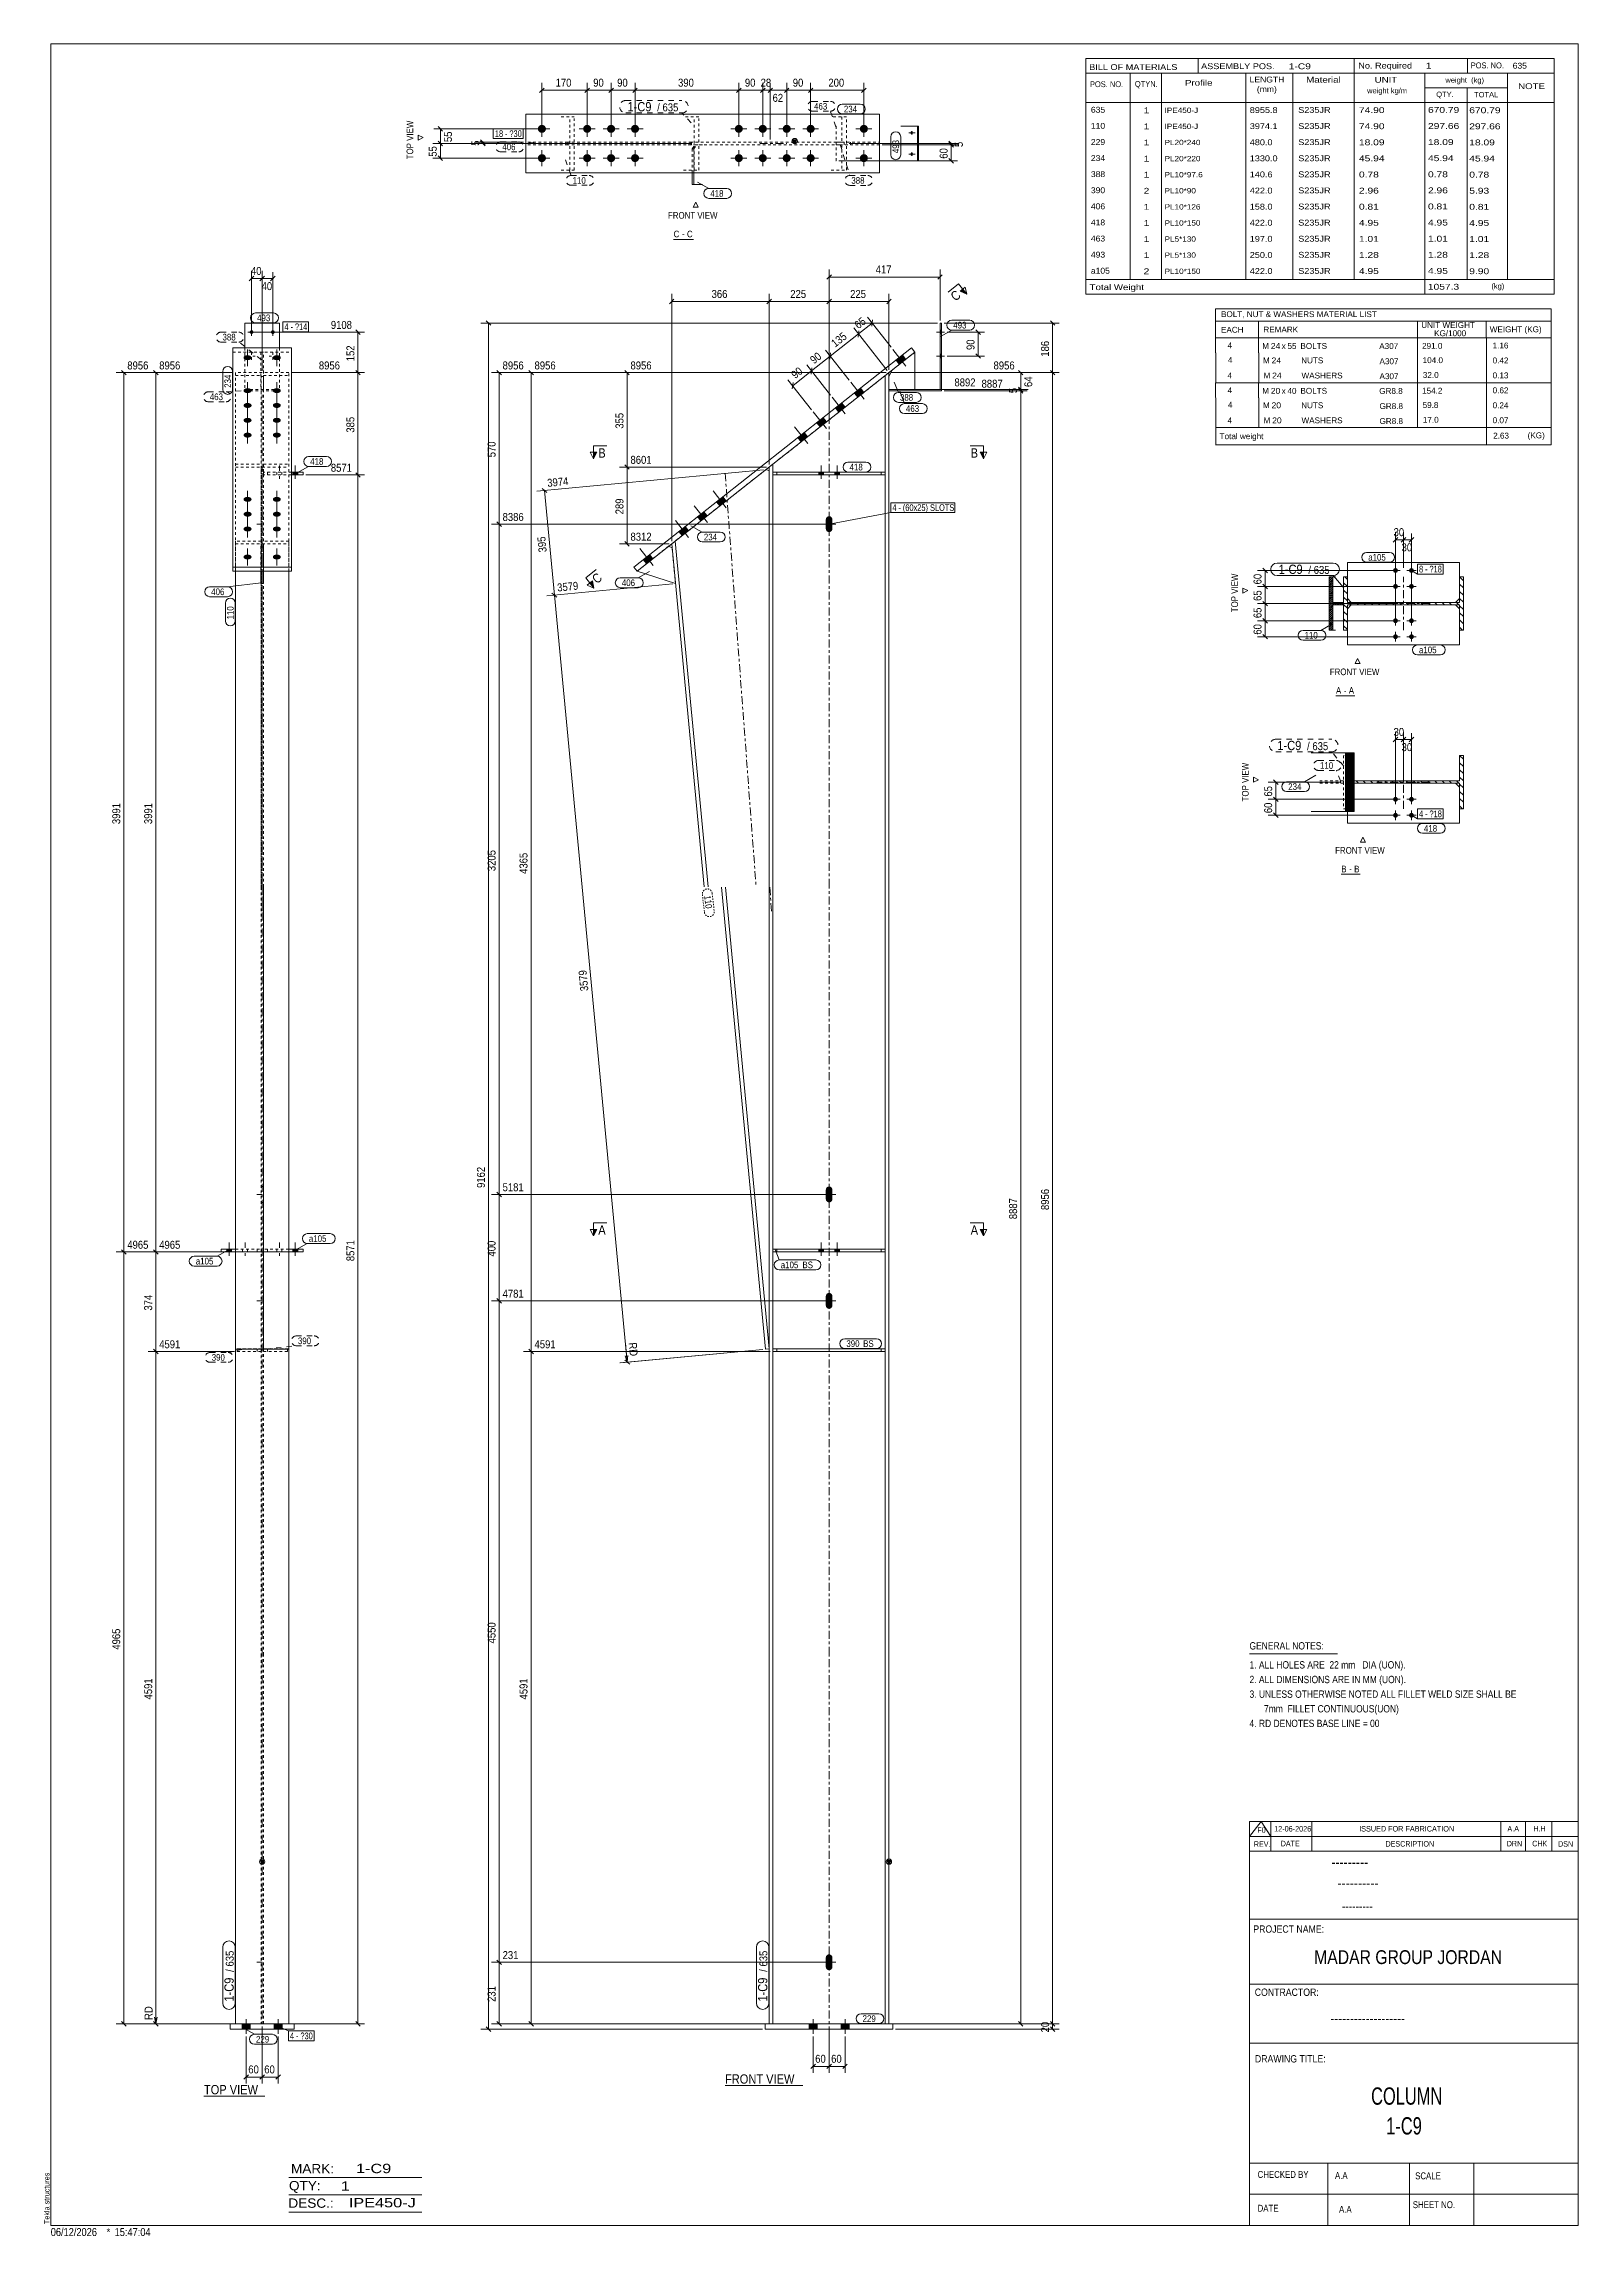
# Model space of a CAD drawing. Header units: millimetres. Extents: x 2 to 579, y 1 to 825.
import ezdxf

# ---------------------------------------------------------------- set-up
doc = ezdxf.new("R2010")
doc.units = ezdxf.units.MM
for name, pattern in [('XKITLINE00', [0]), ('XKITLINE01', [4, 1, -1, 1, -1]), ('XKITLINE02', [4, 2, -2]), ('XKITLINE03', [6, 3, -1, 1, -1]), ('XKITLINE04', [3, 0.5, -0.5, 0.5, -0.5, 0.5, -0.5])]:
    doc.linetypes.add(name, pattern=pattern)
for name, color, linetype, lineweight in [('Bolt', 3, 'Continuous', 0), ('BoltMark', 7, 'Continuous', 0), ('Dimensions', 7, 'Continuous', 0), ('DrawingSheet', 5, 'Continuous', 0), ('OtherObjectType', 7, 'Continuous', 0), ('Part', 2, 'Continuous', 0), ('PartMark', 7, 'Continuous', 0), ('Section', 6, 'Continuous', 0)]:
    doc.layers.add(name, color=color, linetype=linetype, lineweight=lineweight)
doc.styles.add('@ARIAL_UNICODE_MS_BOLD', font='ARIAL.TTF')
doc.styles.add('ARIAL', font='ARIAL.TTF')
doc.styles.add('ARIAL_NARROW', font='ARIALN.TTF')
doc.styles.add('COMIC_SANS_MS_BOLD', font='COMICBD.TTF')
doc.styles.add('SWIS721_EX_BT', font='ARIAL.TTF')
doc.styles.add('SWISSE', font='ARIAL.TTF')

# ---------------------------------------------------------------- blocks, each defined once
blk = doc.blocks.new('*A1')
at = {"layer": 'Part', "color": 7, "linetype": 'XKITLINE00', "lineweight": 0}
for p, q in [((535.86, 556.1), (534.46, 557.5)), ((535.86, 553.41), (534.46, 554.81)), ((535.86, 550.71), (534.46, 552.11)), ((496.42, 547.05), (495.52, 547.95)), ((499.11, 547.05), (498.21, 547.95)), ((501.81, 547.05), (500.91, 547.95)), ((504.5, 547.05), (503.6, 547.95)), ((507.19, 547.05), (506.29, 547.95)), ((509.89, 547.05), (508.99, 547.95)), ((512.58, 547.05), (511.68, 547.95)), ((515.28, 547.05), (514.38, 547.95)), ((517.97, 547.05), (517.07, 547.95)), ((520.66, 547.05), (519.76, 547.95)), ((523.36, 547.05), (522.46, 547.95)), ((526.05, 547.05), (525.15, 547.95)), ((528.75, 547.05), (527.85, 547.95)), ((531.44, 547.05), (530.54, 547.95)), ((534.13, 547.05), (533.23, 547.95)), ((535.86, 548.02), (534.46, 549.42)), ((535.86, 545.32), (534.46, 546.72)), ((535.86, 542.63), (534.46, 544.03)), ((535.86, 539.94), (534.46, 541.34)), ((535.6, 537.5), (534.46, 538.64))]:
    blk.add_line(p, q, dxfattribs=at)
blk = doc.blocks.new('*A2')
at = {"layer": 'Part', "color": 7, "linetype": 'XKITLINE00', "lineweight": 0}
for p, q in [((491.76, 558.28), (491.54, 558.06)), ((491.98, 558.06), (491.54, 557.63)), ((492.2, 557.85), (491.54, 557.19)), ((492.41, 557.63), (491.54, 556.76)), ((492.63, 557.41), (491.54, 556.32)), ((492.85, 557.19), (491.54, 555.89)), ((493.07, 556.98), (491.54, 555.45)), ((493.28, 556.76), (491.54, 555.02)), ((493.5, 556.54), (491.54, 554.58)), ((493.72, 556.32), (491.54, 554.15)), ((493.94, 556.11), (491.54, 553.71)), ((494.15, 555.89), (491.54, 553.28)), ((494.37, 555.67), (491.54, 552.84)), ((494.59, 555.45), (491.54, 552.41)), ((494.77, 555.2), (491.54, 551.97)), ((494.77, 554.77), (491.54, 551.54)), ((494.77, 554.33), (491.54, 551.1)), ((494.77, 553.9), (491.54, 550.67)), ((494.77, 553.46), (491.54, 550.23)), ((494.77, 553.03), (491.54, 549.8)), ((494.77, 552.59), (491.54, 549.36)), ((494.77, 552.16), (491.54, 548.93)), ((491.98, 558.5), (491.76, 558.28)), ((492.41, 558.5), (491.98, 558.06)), ((492.85, 558.5), (492.2, 557.85)), ((493.28, 558.5), (492.41, 557.63)), ((493.72, 558.5), (492.63, 557.41)), ((494.15, 558.5), (492.85, 557.19)), ((494.59, 558.5), (493.07, 556.98)), ((494.77, 558.25), (493.28, 556.76)), ((494.77, 557.81), (493.5, 556.54)), ((494.77, 557.38), (493.72, 556.32)), ((494.77, 556.94), (493.94, 556.11)), ((494.77, 556.51), (494.15, 555.89)), ((494.77, 556.07), (494.37, 555.67)), ((494.77, 555.64), (494.59, 555.45)), ((494.77, 551.72), (491.54, 548.49)), ((494.77, 551.29), (491.54, 548.06)), ((494.77, 550.85), (491.54, 547.62)), ((494.77, 550.42), (491.54, 547.19)), ((494.77, 549.98), (491.54, 546.75)), ((494.77, 549.55), (491.54, 546.32)), ((494.77, 549.11), (491.54, 545.88)), ((494.77, 548.68), (491.54, 545.45)), ((494.77, 548.24), (491.54, 545.01)), ((494.77, 547.81), (491.54, 544.57)), ((494.77, 547.37), (491.54, 544.14)), ((494.77, 546.93), (491.54, 543.7)), ((494.77, 546.5), (491.54, 543.27)), ((494.77, 546.06), (491.54, 542.83)), ((494.77, 545.63), (491.54, 542.4)), ((494.77, 545.19), (491.54, 541.96)), ((494.77, 544.76), (491.54, 541.53)), ((494.77, 544.32), (491.54, 541.09)), ((494.77, 543.89), (491.54, 540.66)), ((494.77, 543.45), (491.54, 540.22)), ((494.77, 543.02), (491.54, 539.79)), ((494.77, 542.58), (491.54, 539.35)), ((494.77, 542.15), (491.54, 538.92)), ((494.77, 541.71), (491.54, 538.48)), ((494.77, 541.28), (491.54, 538.05)), ((494.77, 540.84), (491.54, 537.61)), ((494.77, 540.41), (491.54, 537.18)), ((494.77, 539.97), (491.54, 536.74)), ((494.77, 539.54), (491.74, 536.5)), ((494.77, 539.1), (492.17, 536.5)), ((494.77, 538.67), (492.61, 536.5)), ((494.77, 538.23), (493.04, 536.5)), ((494.77, 537.8), (493.48, 536.5)), ((494.77, 537.36), (493.91, 536.5)), ((494.77, 536.93), (494.35, 536.5))]:
    blk.add_line(p, q, dxfattribs=at)
blk = doc.blocks.new('*A3')
at = {"layer": 'Part', "color": 7, "linetype": 'XKITLINE00', "lineweight": 0}
for p, q in [((492.26, 621), (490.86, 622.4)), ((492.26, 618.31), (490.86, 619.71)), ((492.26, 623.69), (491.36, 624.6)), ((535.86, 623.2), (534.46, 624.6)), ((535.86, 620.51), (534.46, 621.91)), ((535.86, 617.81), (534.46, 619.21)), ((492.26, 615.61), (490.86, 617.01)), ((492.26, 612.92), (490.86, 614.32)), ((492.26, 610.22), (490.86, 611.62)), ((493.72, 614.15), (492.82, 615.05)), ((496.42, 614.15), (495.52, 615.05)), ((499.11, 614.15), (498.21, 615.05)), ((501.81, 614.15), (500.91, 615.05)), ((504.5, 614.15), (503.6, 615.05)), ((507.19, 614.15), (506.29, 615.05)), ((509.89, 614.15), (508.99, 615.05)), ((512.58, 614.15), (511.68, 615.05)), ((515.28, 614.15), (514.38, 615.05)), ((517.97, 614.15), (517.07, 615.05)), ((520.66, 614.15), (519.76, 615.05)), ((523.36, 614.15), (522.46, 615.05)), ((526.05, 614.15), (525.15, 615.05)), ((528.75, 614.15), (527.85, 615.05)), ((531.44, 614.15), (530.54, 615.05)), ((534.13, 614.15), (533.23, 615.05)), ((535.86, 615.12), (534.46, 616.52)), ((535.86, 612.42), (534.46, 613.82)), ((535.86, 609.73), (534.46, 611.13)), ((492.26, 607.53), (490.86, 608.93)), ((492.26, 604.84), (490.86, 606.24)), ((535.86, 607.04), (534.46, 608.44)), ((535.6, 604.6), (534.46, 605.74))]:
    blk.add_line(p, q, dxfattribs=at)
blk = doc.blocks.new('*A4')
at = {"layer": 'Part', "color": 7, "linetype": 'XKITLINE00', "lineweight": 0}
for p, q in [((486.12, 624.6), (485.42, 623.9)), ((486.83, 624.57), (485.42, 623.17)), ((486.83, 623.84), (485.42, 622.44)), ((486.83, 623.11), (485.42, 621.7)), ((486.83, 622.38), (485.42, 620.97)), ((486.83, 621.64), (485.42, 620.24)), ((486.83, 620.91), (485.42, 619.5)), ((486.83, 620.18), (485.42, 618.77)), ((486.83, 619.45), (485.42, 618.04)), ((486.83, 618.71), (485.42, 617.31)), ((486.83, 617.98), (485.42, 616.57)), ((485.73, 616.15), (485.42, 615.84)), ((486.1, 615.78), (485.42, 615.11)), ((486.46, 615.42), (485.42, 614.38)), ((486.83, 615.05), (485.42, 613.64)), ((487.19, 614.68), (485.42, 612.91)), ((486.83, 613.58), (485.42, 612.18)), ((486.83, 612.85), (485.42, 611.45)), ((486.83, 612.12), (485.42, 610.71)), ((486.83, 611.39), (485.42, 609.98)), ((486.83, 610.65), (485.42, 609.25)), ((486.83, 609.92), (485.42, 608.52)), ((486.83, 617.25), (485.73, 616.15)), ((486.83, 616.52), (486.1, 615.78)), ((486.83, 615.78), (486.46, 615.42)), ((486.83, 615.05), (486.83, 615.05)), ((487.56, 615.05), (487.19, 614.68)), ((487.56, 614.32), (487.39, 614.15)), ((488.29, 615.05), (487.56, 614.32)), ((489.03, 615.05), (488.13, 614.15)), ((489.76, 615.05), (488.86, 614.15)), ((490.49, 615.05), (489.59, 614.15)), ((490.86, 614.69), (490.32, 614.15)), ((486.83, 609.19), (485.42, 607.78)), ((486.83, 608.46), (485.42, 607.05)), ((486.83, 607.72), (485.42, 606.32)), ((486.83, 606.99), (485.42, 605.58)), ((486.83, 606.26), (485.42, 604.85)), ((486.83, 605.53), (485.9, 604.6)), ((486.83, 604.79), (486.63, 604.6))]:
    blk.add_line(p, q, dxfattribs=at)
blk = doc.blocks.new('*A5')
at = {"layer": 'Bolt'}
for points in [[(297.98, 641.56), (297.5, 641.46), (297.02, 641.56), (296.62, 641.83), (296.35, 642.24), (296.25, 642.71), (296.25, 646.21), (296.35, 646.69), (296.62, 647.1), (297.02, 647.37), (297.5, 647.46), (297.98, 647.37), (298.38, 647.1), (298.65, 646.69), (298.75, 646.21), (298.75, 642.71), (298.65, 642.24), (298.38, 641.83)], [(297.98, 389.62), (297.5, 389.52), (297.02, 389.62), (296.62, 389.89), (296.35, 390.29), (296.25, 390.77), (296.25, 394.27), (296.35, 394.75), (296.62, 395.16), (297.02, 395.43), (297.5, 395.52), (297.98, 395.43), (298.38, 395.16), (298.65, 394.75), (298.75, 394.27), (298.75, 390.77), (298.65, 390.29), (298.38, 389.89)], [(297.98, 349.62), (297.5, 349.52), (297.02, 349.62), (296.62, 349.89), (296.35, 350.29), (296.25, 350.77), (296.25, 354.27), (296.35, 354.75), (296.62, 355.16), (297.02, 355.43), (297.5, 355.52), (297.98, 355.43), (298.38, 355.16), (298.65, 354.75), (298.75, 354.27), (298.75, 350.77), (298.65, 350.29), (298.38, 349.89)], [(297.98, 101), (297.5, 100.9), (297.02, 101), (296.62, 101.27), (296.35, 101.67), (296.25, 102.15), (296.25, 105.65), (296.35, 106.13), (296.62, 106.54), (297.02, 106.81), (297.5, 106.9), (297.98, 106.81), (298.38, 106.54), (298.65, 106.13), (298.75, 105.65), (298.75, 102.15), (298.65, 101.67), (298.38, 101.27)]]:
    blk.add_hatch(color=3, dxfattribs=at).paths.add_polyline_path(points, flags=17)
at = {"layer": 'Bolt', "color": 3, "linetype": 'XKITLINE00', "lineweight": 0}
for p, q in [((300, 644.46), (295, 644.46)), ((297.5, 646.96), (297.5, 641.96)), ((300, 392.52), (295, 392.52)), ((297.5, 395.02), (297.5, 390.02)), ((297.5, 355.02), (297.5, 350.02)), ((300, 352.52), (295, 352.52)), ((300, 103.9), (295, 103.9)), ((297.5, 106.4), (297.5, 101.4))]:
    blk.add_line(p, q, dxfattribs=at)
blk = doc.blocks.new('*A6')
at = {"layer": 'Bolt'}
for points in [[(323.94, 704.53), (322.7, 706.1), (325.06, 707.96), (326.3, 706.39)], [(323.94, 704.53), (322.7, 706.1), (325.06, 707.96), (326.3, 706.39)], [(308.24, 692.15), (307, 693.72), (309.35, 695.57), (310.59, 694)], [(308.24, 692.15), (307, 693.72), (309.35, 695.57), (310.59, 694)], [(294.1, 681), (292.86, 682.57), (295.22, 684.43), (296.46, 682.86)], [(294.1, 681), (292.86, 682.57), (295.22, 684.43), (296.46, 682.86)], [(301.17, 686.57), (299.93, 688.14), (302.29, 690), (303.52, 688.43)], [(301.17, 686.57), (299.93, 688.14), (302.29, 690), (303.52, 688.43)], [(287.03, 675.43), (285.79, 677), (288.15, 678.86), (289.39, 677.29)], [(287.03, 675.43), (285.79, 677), (288.15, 678.86), (289.39, 677.29)], [(256.41, 651.29), (255.17, 652.86), (257.52, 654.71), (258.76, 653.14)], [(256.41, 651.29), (255.17, 652.86), (257.52, 654.71), (258.76, 653.14)], [(242.27, 640.14), (241.03, 641.71), (243.39, 643.57), (244.63, 642)], [(242.27, 640.14), (241.03, 641.71), (243.39, 643.57), (244.63, 642)], [(249.34, 645.71), (248.1, 647.28), (250.46, 649.14), (251.69, 647.57)], [(249.34, 645.71), (248.1, 647.28), (250.46, 649.14), (251.69, 647.57)], [(228.92, 629.62), (227.68, 631.19), (230.04, 633.05), (231.28, 631.47)], [(228.92, 629.62), (227.68, 631.19), (230.04, 633.05), (231.28, 631.47)]]:
    blk.add_hatch(color=3, dxfattribs=at).paths.add_polyline_path(points, flags=17)
at = {"layer": 'Bolt', "color": 3, "linetype": 'XKITLINE00', "lineweight": 0}
for p, q in [((326.36, 703.89), (321.41, 710.17)), ((326.36, 703.89), (321.41, 710.17)), ((323.94, 704.53), (322.7, 706.1)), ((323.94, 704.53), (322.7, 706.1)), ((326.3, 706.39), (325.06, 707.96)), ((326.3, 706.39), (325.06, 707.96)), ((303.58, 685.93), (298.63, 692.21)), ((303.58, 685.93), (298.63, 692.21)), ((310.65, 691.5), (305.7, 697.79)), ((310.65, 691.5), (305.7, 697.79)), ((308.24, 692.15), (307, 693.72)), ((308.24, 692.15), (307, 693.72)), ((310.59, 694), (309.35, 695.57)), ((310.59, 694), (309.35, 695.57)), ((296.52, 680.36), (291.56, 686.64)), ((296.52, 680.36), (291.56, 686.64)), ((296.46, 682.86), (295.22, 684.43)), ((296.46, 682.86), (295.22, 684.43)), ((301.17, 686.57), (299.93, 688.14)), ((301.17, 686.57), (299.93, 688.14)), ((303.52, 688.43), (302.29, 690)), ((303.52, 688.43), (302.29, 690)), ((289.45, 674.79), (284.5, 681.07)), ((289.45, 674.79), (284.5, 681.07)), ((287.03, 675.43), (285.79, 677)), ((287.03, 675.43), (285.79, 677)), ((289.39, 677.29), (288.15, 678.86)), ((289.39, 677.29), (288.15, 678.86)), ((294.1, 681), (292.86, 682.57)), ((294.1, 681), (292.86, 682.57)), ((251.75, 645.07), (246.8, 651.35)), ((251.75, 645.07), (246.8, 651.35)), ((258.82, 650.64), (253.87, 656.93)), ((258.82, 650.64), (253.87, 656.93)), ((256.41, 651.29), (255.17, 652.86)), ((256.41, 651.29), (255.17, 652.86)), ((258.76, 653.14), (257.52, 654.71)), ((258.76, 653.14), (257.52, 654.71)), ((244.69, 639.5), (239.73, 645.78)), ((244.69, 639.5), (239.73, 645.78)), ((244.63, 642), (243.39, 643.57)), ((244.63, 642), (243.39, 643.57)), ((249.34, 645.71), (248.1, 647.28)), ((249.34, 645.71), (248.1, 647.28)), ((251.69, 647.57), (250.46, 649.14)), ((251.69, 647.57), (250.46, 649.14)), ((231.34, 628.98), (226.38, 635.26)), ((231.34, 628.98), (226.38, 635.26)), ((242.27, 640.14), (241.03, 641.71)), ((242.27, 640.14), (241.03, 641.71)), ((228.92, 629.62), (227.68, 631.19)), ((228.92, 629.62), (227.68, 631.19)), ((231.28, 631.47), (230.04, 633.05)), ((231.28, 631.47), (230.04, 633.05))]:
    blk.add_line(p, q, dxfattribs=at)
blk = doc.blocks.new('*A7')
at = {"layer": 'Bolt', "color": 3, "linetype": 'XKITLINE02', "lineweight": 0}
for p, q in [((293.6, 371.9), (293.6, 370.9)), ((293.6, 371.9), (293.6, 370.9)), ((294.5, 374.4), (294.5, 369.4)), ((294.5, 374.4), (294.5, 369.4)), ((295.4, 371.9), (295.4, 370.9)), ((295.4, 371.9), (295.4, 370.9)), ((299.6, 371.9), (299.6, 370.9)), ((299.6, 371.9), (299.6, 370.9)), ((300.5, 374.4), (300.5, 369.4)), ((300.5, 374.4), (300.5, 369.4)), ((301.4, 371.9), (301.4, 370.9)), ((301.4, 371.9), (301.4, 370.9))]:
    blk.add_line(p, q, dxfattribs=at)
blk = doc.blocks.new('*A8')
at = {"layer": 'Bolt'}
for points in [[(293.6, 370.9), (293.6, 371.9), (295.4, 371.9), (295.4, 370.9)], [(293.6, 370.9), (293.6, 371.9), (295.4, 371.9), (295.4, 370.9)], [(299.6, 370.9), (299.6, 371.9), (301.4, 371.9), (301.4, 370.9)], [(299.6, 370.9), (299.6, 371.9), (301.4, 371.9), (301.4, 370.9)]]:
    blk.add_hatch(color=3, dxfattribs=at).paths.add_polyline_path(points, flags=17)
at = {"layer": 'Bolt', "color": 3, "linetype": 'XKITLINE00', "lineweight": 0}
for p, q in [((293.6, 371.9), (293.6, 370.9)), ((293.6, 371.9), (293.6, 370.9)), ((294.5, 374.4), (294.5, 369.4)), ((294.5, 374.4), (294.5, 369.4)), ((295.4, 371.9), (295.4, 370.9)), ((295.4, 371.9), (295.4, 370.9)), ((299.6, 371.9), (299.6, 370.9)), ((299.6, 371.9), (299.6, 370.9)), ((300.5, 374.4), (300.5, 369.4)), ((300.5, 374.4), (300.5, 369.4)), ((301.4, 371.9), (301.4, 370.9)), ((301.4, 371.9), (301.4, 370.9))]:
    blk.add_line(p, q, dxfattribs=at)
blk = doc.blocks.new('*A9')
at = {"layer": 'Bolt'}
for points in [[(293, 80.78), (293, 78.78), (290, 78.78), (290, 80.78)], [(293, 80.78), (293, 78.78), (290, 78.78), (290, 80.78)], [(305, 80.78), (305, 78.78), (302, 78.78), (302, 80.78)], [(305, 80.78), (305, 78.78), (302, 78.78), (302, 80.78)]]:
    blk.add_hatch(color=3, dxfattribs=at).paths.add_polyline_path(points, flags=17)
at = {"layer": 'Bolt', "color": 3, "linetype": 'XKITLINE00', "lineweight": 0}
for p, q in [((291.5, 82.53), (291.5, 77.03)), ((291.5, 82.53), (291.5, 77.03)), ((303.5, 82.53), (303.5, 77.03)), ((303.5, 82.53), (303.5, 77.03)), ((290, 80.78), (290, 78.78)), ((290, 80.78), (290, 78.78)), ((293, 80.78), (293, 78.78)), ((293, 80.78), (293, 78.78)), ((302, 80.78), (302, 78.78)), ((302, 80.78), (302, 78.78)), ((305, 80.78), (305, 78.78)), ((305, 80.78), (305, 78.78))]:
    blk.add_line(p, q, dxfattribs=at)
blk = doc.blocks.new('*A10')
at = {"layer": 'Bolt'}
for points in [[(339.2, 717.35), (339.7, 717.35), (339.7, 715.95), (339.2, 715.95)], [(339.2, 708.35), (339.7, 708.35), (339.7, 706.95), (339.2, 706.95)]]:
    blk.add_hatch(color=3, dxfattribs=at).paths.add_polyline_path(points, flags=17)
at = {"layer": 'Bolt', "color": 3, "linetype": 'XKITLINE00', "lineweight": 0}
for p, q in [((339.2, 717.35), (339.7, 717.35)), ((337.86, 716.65), (340.86, 716.65)), ((339.2, 715.95), (339.7, 715.95)), ((337.86, 707.65), (340.86, 707.65)), ((339.2, 708.35), (339.7, 708.35)), ((339.2, 706.95), (339.7, 706.95))]:
    blk.add_line(p, q, dxfattribs=at)
blk = doc.blocks.new('*A11')
at = {"layer": 'Bolt'}
for points in [[(339.2, 717.35), (339.7, 717.35), (339.7, 715.95), (339.2, 715.95)], [(339.2, 708.35), (339.7, 708.35), (339.7, 706.95), (339.2, 706.95)]]:
    blk.add_hatch(color=3, dxfattribs=at).paths.add_polyline_path(points, flags=17)
at = {"layer": 'Bolt', "color": 3, "linetype": 'XKITLINE00', "lineweight": 0}
for p, q in [((339.2, 717.35), (339.7, 717.35)), ((337.86, 716.65), (340.86, 716.65)), ((339.2, 715.95), (339.7, 715.95)), ((337.86, 707.65), (340.86, 707.65)), ((339.2, 708.35), (339.7, 708.35)), ((339.2, 706.95), (339.7, 706.95))]:
    blk.add_line(p, q, dxfattribs=at)
blk = doc.blocks.new('*A12')
at = {"layer": 'Bolt'}
for points in [[(293.6, 662.96), (293.6, 663.96), (295.4, 663.96), (295.4, 662.96)], [(293.6, 662.96), (293.6, 663.96), (295.4, 663.96), (295.4, 662.96)], [(299.6, 662.96), (299.6, 663.96), (301.4, 663.96), (301.4, 662.96)], [(299.6, 662.96), (299.6, 663.96), (301.4, 663.96), (301.4, 662.96)]]:
    blk.add_hatch(color=3, dxfattribs=at).paths.add_polyline_path(points, flags=17)
at = {"layer": 'Bolt', "color": 3, "linetype": 'XKITLINE00', "lineweight": 0}
for p, q in [((293.6, 663.96), (293.6, 662.96)), ((293.6, 663.96), (293.6, 662.96)), ((294.5, 666.46), (294.5, 661.46)), ((294.5, 666.46), (294.5, 661.46)), ((295.4, 663.96), (295.4, 662.96)), ((295.4, 663.96), (295.4, 662.96)), ((299.6, 663.96), (299.6, 662.96)), ((299.6, 663.96), (299.6, 662.96)), ((300.5, 666.46), (300.5, 661.46)), ((300.5, 666.46), (300.5, 661.46)), ((301.4, 663.96), (301.4, 662.96)), ((301.4, 663.96), (301.4, 662.96))]:
    blk.add_line(p, q, dxfattribs=at)
blk = doc.blocks.new('*A13')
at = {"layer": 'Part'}
blk.add_hatch(color=2, dxfattribs=at).paths.add_polyline_path([(319.2, 142.18), (320.8, 142.18), (320, 140.78)], flags=17)
at = {"layer": 'Part', "color": 7, "linetype": 'XKITLINE01', "lineweight": 0}
for p, q in [((320, 701.42), (275, 665.94)), ((276.4, 663.96), (276.4, 662.96)), ((318.6, 663.96), (318.6, 662.96)), ((276.4, 371.9), (276.4, 370.9)), ((318.6, 371.9), (318.6, 370.9)), ((275, 80.78), (320, 80.78))]:
    blk.add_line(p, q, dxfattribs=at)
at = {"layer": 'Part', "color": 2, "linetype": 'XKITLINE00', "lineweight": 0}
for p, q in [((320, 508.12), (320, 701.42)), ((318.6, 700.32), (318.6, 663.96)), ((275, 665.94), (275, 508.12)), ((276.4, 667.05), (276.4, 663.96)), ((276.4, 662.96), (276.4, 508.12)), ((318.6, 662.96), (318.6, 508.12)), ((275, 508.02), (275, 219.5)), ((276.4, 508.02), (276.4, 371.9)), ((318.6, 508.02), (318.6, 371.9)), ((320, 219.5), (320, 508.02)), ((276.4, 370.9), (276.4, 219.5)), ((318.6, 370.9), (318.6, 219.5)), ((275, 219.4), (275, 80.78)), ((276.4, 219.4), (276.4, 80.78)), ((318.6, 219.4), (318.6, 80.78)), ((320, 80.78), (320, 219.4)), ((320, 140.78), (319.2, 142.18)), ((319.2, 142.18), (320.8, 142.18)), ((320.8, 142.18), (320, 140.78))]:
    blk.add_line(p, q, dxfattribs=at)
at = {"layer": 'Part', "color": 7, "linetype": 'XKITLINE03', "lineweight": 0}
for p, q in [((297.5, 508.12), (297.5, 693.68)), ((297.5, 219.5), (297.5, 508.02)), ((297.5, 70.78), (297.5, 219.4))]:
    blk.add_line(p, q, dxfattribs=at)
at = {"layer": 'Part', "color": 2, "linetype": 'XKITLINE00', "lineweight": 0}
blk.add_circle((320, 141.68), 1, dxfattribs=at)
blk = doc.blocks.new('*A14')
at = {"layer": 'Part', "color": 2, "linetype": 'XKITLINE00', "lineweight": 0}
for p, q in [((328.52, 710.68), (224.07, 628.34)), ((225.31, 626.77), (329.76, 709.11)), ((329.76, 709.11), (328.52, 710.68)), ((224.07, 628.34), (225.31, 626.77))]:
    blk.add_line(p, q, dxfattribs=at)
blk = doc.blocks.new('*A15')
at = {"layer": 'Part', "color": 7, "linetype": 'XKITLINE01', "lineweight": 0}
for p, q in [((318.6, 371.9), (276.4, 371.9)), ((276.4, 370.9), (276.4, 371.9)), ((318.6, 370.9), (276.4, 370.9)), ((277.9, 371.9), (277.9, 370.9)), ((317.1, 370.9), (317.1, 371.9)), ((318.6, 371.9), (318.6, 370.9))]:
    blk.add_line(p, q, dxfattribs=at)
blk = doc.blocks.new('*A16')
at = {"layer": 'Part', "color": 2, "linetype": 'XKITLINE00', "lineweight": 0}
for p, q in [((276.4, 371.9), (318.6, 371.9)), ((276.4, 371.9), (276.4, 370.9)), ((276.4, 370.9), (318.6, 370.9)), ((318.6, 370.9), (318.6, 371.9))]:
    blk.add_line(p, q, dxfattribs=at)
at = {"layer": 'Part', "color": 7, "linetype": 'XKITLINE01', "lineweight": 0}
for p, q in [((277.9, 370.9), (277.9, 371.9)), ((317.1, 370.9), (317.1, 371.9))]:
    blk.add_line(p, q, dxfattribs=at)
blk = doc.blocks.new('*A17')
at = {"layer": 'Part', "color": 7, "linetype": 'XKITLINE01', "lineweight": 0}
for p, q in [((237.17, 636.13), (225.31, 626.77)), ((239.77, 622.12), (238.49, 635.56))]:
    blk.add_line(p, q, dxfattribs=at)
at = {"layer": 'Part', "color": 2, "linetype": 'XKITLINE00', "lineweight": 0}
for p, q in [((238.49, 635.56), (237.17, 636.13)), ((239.77, 622.12), (225.31, 626.77))]:
    blk.add_line(p, q, dxfattribs=at)
blk = doc.blocks.new('*A18')
at = {"layer": 'Part', "color": 7, "linetype": 'XKITLINE01', "lineweight": 0}
for p, q in [((238.35, 637.05), (273.84, 665.03)), ((273.84, 665.03), (275, 664.47)), ((275, 508.12), (275, 664.47)), ((275, 508.12), (275, 664.47)), ((275, 664.47), (275, 664.47)), ((275, 334.5), (275, 508.02)), ((275, 334.5), (275, 508.02))]:
    blk.add_line(p, q, dxfattribs=at)
at = {"layer": 'Part', "color": 7, "linetype": 'XKITLINE03', "lineweight": 0}
for p, q in [((258.43, 663.59), (270.07, 508.12)), ((275.21, 508.02), (275.95, 498.14))]:
    blk.add_line(p, q, dxfattribs=at)
at = {"layer": 'Part', "color": 2, "linetype": 'XKITLINE00', "lineweight": 0}
for p, q in [((275, 664.47), (273.84, 665.03)), ((250.6, 508.12), (238.35, 637.05)), ((239.66, 638.09), (252, 508.12)), ((273.61, 334.37), (257.12, 508.02)), ((258.52, 508.02), (275, 334.5)), ((275, 334.5), (273.61, 334.37))]:
    blk.add_line(p, q, dxfattribs=at)
blk = doc.blocks.new('*A19')
at = {"layer": 'Part', "color": 2, "linetype": 'XKITLINE00', "lineweight": 0}
for p, q in [((276.4, 334.5), (318.6, 334.5)), ((276.4, 333.5), (318.6, 333.5))]:
    blk.add_line(p, q, dxfattribs=at)
at = {"layer": 'Part', "color": 7, "linetype": 'XKITLINE01', "lineweight": 0}
for p, q in [((276.4, 334.5), (276.4, 333.5)), ((277.9, 333.5), (277.9, 334.5)), ((317.1, 334.5), (317.1, 333.5)), ((318.6, 333.5), (318.6, 334.5))]:
    blk.add_line(p, q, dxfattribs=at)
blk = doc.blocks.new('*A20')
at = {"layer": 'Part', "color": 7, "linetype": 'XKITLINE01', "lineweight": 0}
for p, q in [((318.6, 334.5), (276.4, 334.5)), ((276.4, 334.5), (276.4, 333.5)), ((276.4, 333.5), (318.6, 333.5)), ((277.9, 333.5), (277.9, 334.5)), ((317.1, 333.5), (317.1, 334.5)), ((318.6, 333.5), (318.6, 334.5))]:
    blk.add_line(p, q, dxfattribs=at)
blk = doc.blocks.new('*A21')
at = {"layer": 'Part', "color": 2, "linetype": 'XKITLINE00', "lineweight": 0}
for p, q in [((321.5, 80.78), (273.5, 80.78)), ((273.5, 80.78), (273.5, 78.78)), ((321.5, 78.78), (273.5, 78.78)), ((321.5, 80.78), (321.5, 78.78))]:
    blk.add_line(p, q, dxfattribs=at)
blk = doc.blocks.new('*A22')
at = {"layer": 'Part', "color": 7, "linetype": 'XKITLINE01', "lineweight": 0}
for p, q in [((321.18, 702.35), (329.76, 709.11)), ((320, 695.05), (320, 699.92)), ((329.76, 695.05), (320, 695.05))]:
    blk.add_line(p, q, dxfattribs=at)
at = {"layer": 'Part', "color": 2, "linetype": 'XKITLINE00', "lineweight": 0}
for p, q in [((329.76, 709.11), (329.76, 695.05)), ((320, 699.92), (321.18, 702.35))]:
    blk.add_line(p, q, dxfattribs=at)
blk = doc.blocks.new('*A23')
at = {"layer": 'Part', "color": 2, "linetype": 'XKITLINE00', "lineweight": 0}
for p, q in [((339.7, 720.05), (339.2, 720.05)), ((339.2, 720.05), (339.2, 695.05)), ((339.7, 695.05), (339.7, 720.05)), ((339.2, 695.05), (339.7, 695.05))]:
    blk.add_line(p, q, dxfattribs=at)
blk = doc.blocks.new('*A24')
at = {"layer": 'Part', "color": 2, "linetype": 'XKITLINE00', "lineweight": 0}
for p, q in [((339.7, 695.05), (320, 695.05)), ((320, 694.55), (339.7, 694.55)), ((339.7, 694.55), (339.7, 695.05))]:
    blk.add_line(p, q, dxfattribs=at)
at = {"layer": 'Part', "color": 7, "linetype": 'XKITLINE01', "lineweight": 0}
blk.add_line((320, 695.05), (320, 694.55), dxfattribs=at)
blk = doc.blocks.new('*A25')
at = {"layer": 'Part', "color": 2, "linetype": 'XKITLINE00', "lineweight": 0}
for p, q in [((276.4, 663.96), (318.6, 663.96)), ((276.4, 663.96), (276.4, 662.96)), ((276.4, 662.96), (318.6, 662.96)), ((318.6, 662.96), (318.6, 663.96))]:
    blk.add_line(p, q, dxfattribs=at)
at = {"layer": 'Part', "color": 7, "linetype": 'XKITLINE01', "lineweight": 0}
for p, q in [((277.9, 662.96), (277.9, 663.96)), ((317.1, 662.96), (317.1, 663.96))]:
    blk.add_line(p, q, dxfattribs=at)
blk = doc.blocks.new('*A26')
at = {"layer": 'Bolt', "color": 3, "linetype": 'XKITLINE02', "lineweight": 0}
for p, q in [((82.45, 644.46), (86.45, 644.46)), ((84, 647.46), (84.9, 647.46)), ((84, 641.46), (84.9, 641.46)), ((82.45, 392.52), (86.45, 392.52)), ((84, 395.52), (84.9, 395.52)), ((84, 389.52), (84.9, 389.52)), ((84, 355.52), (84.9, 355.52)), ((82.45, 352.52), (86.45, 352.52)), ((84, 349.52), (84.9, 349.52)), ((82.45, 103.9), (86.45, 103.9)), ((84, 106.9), (84.9, 106.9)), ((84, 100.9), (84.9, 100.9))]:
    blk.add_line(p, q, dxfattribs=at)
blk = doc.blocks.new('*A27')
at = {"layer": 'Bolt'}
for points in [[(78.91, 706.1), (78.88, 706.1), (78.84, 706.1), (78.8, 706.1), (78.77, 706.11), (78.73, 706.11), (78.69, 706.11), (78.66, 706.12), (78.62, 706.12), (78.59, 706.13), (78.55, 706.13), (78.51, 706.14), (78.48, 706.15), (78.44, 706.15), (78.41, 706.16), (78.38, 706.17), (78.34, 706.18), (78.31, 706.19), (78.28, 706.2), (78.24, 706.21), (78.21, 706.22), (78.18, 706.23), (78.15, 706.24), (78.12, 706.26), (78.09, 706.27), (78.06, 706.28), (78.03, 706.3), (78, 706.31), (77.97, 706.32), (77.94, 706.34), (77.92, 706.35), (77.89, 706.37), (77.86, 706.39), (77.84, 706.4), (77.81, 706.42), (77.79, 706.44), (77.77, 706.46), (77.75, 706.47), (77.72, 706.49), (77.7, 706.51), (77.68, 706.53), (77.66, 706.55), (77.64, 706.57), (77.63, 706.59), (77.61, 706.61), (77.59, 706.63), (77.58, 706.65), (77.56, 706.67), (77.55, 706.69), (77.54, 706.71), (77.53, 706.74), (77.51, 706.76), (77.5, 706.78), (77.49, 706.8), (77.49, 706.82), (77.48, 706.85), (77.47, 706.87), (77.47, 706.89), (77.46, 706.91), (77.46, 706.94), (77.45, 706.96), (77.45, 706.98), (77.45, 707), (77.45, 707.03), (77.45, 707.05), (77.45, 707.07), (77.45, 707.1), (77.46, 707.12), (77.46, 707.14), (77.47, 707.16), (77.47, 707.19), (77.48, 707.21), (77.49, 707.23), (77.49, 707.25), (77.5, 707.28), (77.51, 707.3), (77.53, 707.32), (77.54, 707.34), (77.55, 707.36), (77.56, 707.38), (77.58, 707.4), (77.59, 707.42), (77.61, 707.44), (77.63, 707.47), (77.64, 707.49), (77.66, 707.5), (77.68, 707.52), (77.7, 707.54), (77.72, 707.56), (77.75, 707.58), (77.77, 707.6), (77.79, 707.62), (77.81, 707.63), (77.84, 707.65), (77.86, 707.67), (77.89, 707.68), (77.92, 707.7), (77.94, 707.72), (77.97, 707.73), (78, 707.75), (78.03, 707.76), (78.06, 707.77), (78.09, 707.79), (78.12, 707.8), (78.15, 707.81), (78.18, 707.82), (78.21, 707.84), (78.24, 707.85), (78.28, 707.86), (78.31, 707.87), (78.34, 707.88), (78.38, 707.89), (78.41, 707.89), (78.44, 707.9), (78.48, 707.91), (78.51, 707.92), (78.55, 707.92), (78.59, 707.93), (78.62, 707.93), (78.66, 707.94), (78.69, 707.94), (78.73, 707.95), (78.77, 707.95), (78.8, 707.95), (78.84, 707.95), (78.88, 707.95), (78.91, 707.96), (78.95, 707.96), (78.99, 707.96), (79.02, 707.95), (79.06, 707.95), (79.1, 707.95), (79.13, 707.95), (79.17, 707.95), (79.21, 707.94), (79.24, 707.94), (79.28, 707.93), (79.31, 707.93), (79.35, 707.92), (79.39, 707.92), (79.42, 707.91), (79.46, 707.9), (79.49, 707.89), (79.52, 707.89), (79.56, 707.88), (79.59, 707.87), (79.62, 707.86), (79.66, 707.85), (79.69, 707.84), (79.72, 707.82), (79.75, 707.81), (79.78, 707.8), (79.81, 707.79), (79.84, 707.77), (79.87, 707.76), (79.9, 707.75), (79.93, 707.73), (79.96, 707.72), (79.98, 707.7), (80.01, 707.68), (80.04, 707.67), (80.06, 707.65), (80.09, 707.63), (80.11, 707.62), (80.13, 707.6), (80.15, 707.58), (80.18, 707.56), (80.2, 707.54), (80.22, 707.52), (80.24, 707.5), (80.26, 707.49), (80.27, 707.47), (80.29, 707.44), (80.31, 707.42), (80.32, 707.4), (80.34, 707.38), (80.35, 707.36), (80.36, 707.34), (80.37, 707.32), (80.39, 707.3), (80.4, 707.28), (80.41, 707.25), (80.41, 707.23), (80.42, 707.21), (80.43, 707.19), (80.43, 707.16), (80.44, 707.14), (80.44, 707.12), (80.45, 707.1), (80.45, 707.07), (80.45, 707.05), (80.45, 707.03), (80.45, 707), (80.45, 706.98), (80.45, 706.96), (80.44, 706.94), (80.44, 706.91), (80.43, 706.89), (80.43, 706.87), (80.42, 706.85), (80.41, 706.82), (80.41, 706.8), (80.4, 706.78), (80.39, 706.76), (80.37, 706.74), (80.36, 706.71), (80.35, 706.69), (80.34, 706.67), (80.32, 706.65), (80.31, 706.63), (80.29, 706.61), (80.27, 706.59), (80.26, 706.57), (80.24, 706.55), (80.22, 706.53), (80.2, 706.51), (80.18, 706.49), (80.15, 706.47), (80.13, 706.46), (80.11, 706.44), (80.09, 706.42), (80.06, 706.4), (80.04, 706.39), (80.01, 706.37), (79.98, 706.35), (79.96, 706.34), (79.93, 706.32), (79.9, 706.31), (79.87, 706.3), (79.84, 706.28), (79.81, 706.27), (79.78, 706.26), (79.75, 706.24), (79.72, 706.23), (79.69, 706.22), (79.66, 706.21), (79.62, 706.2), (79.59, 706.19), (79.56, 706.18), (79.52, 706.17), (79.49, 706.16), (79.46, 706.15), (79.42, 706.15), (79.39, 706.14), (79.35, 706.13), (79.31, 706.13), (79.28, 706.12), (79.24, 706.12), (79.21, 706.11), (79.17, 706.11), (79.13, 706.11), (79.1, 706.1), (79.06, 706.1), (79.02, 706.1), (78.99, 706.1), (78.95, 706.1)], [(89.91, 706.1), (89.88, 706.1), (89.84, 706.1), (89.8, 706.1), (89.77, 706.11), (89.73, 706.11), (89.69, 706.11), (89.66, 706.12), (89.62, 706.12), (89.59, 706.13), (89.55, 706.13), (89.51, 706.14), (89.48, 706.15), (89.44, 706.15), (89.41, 706.16), (89.38, 706.17), (89.34, 706.18), (89.31, 706.19), (89.28, 706.2), (89.24, 706.21), (89.21, 706.22), (89.18, 706.23), (89.15, 706.24), (89.12, 706.26), (89.09, 706.27), (89.06, 706.28), (89.03, 706.3), (89, 706.31), (88.97, 706.32), (88.94, 706.34), (88.92, 706.35), (88.89, 706.37), (88.86, 706.39), (88.84, 706.4), (88.81, 706.42), (88.79, 706.44), (88.77, 706.46), (88.75, 706.47), (88.72, 706.49), (88.7, 706.51), (88.68, 706.53), (88.66, 706.55), (88.64, 706.57), (88.63, 706.59), (88.61, 706.61), (88.59, 706.63), (88.58, 706.65), (88.56, 706.67), (88.55, 706.69), (88.54, 706.71), (88.53, 706.74), (88.51, 706.76), (88.5, 706.78), (88.49, 706.8), (88.49, 706.82), (88.48, 706.85), (88.47, 706.87), (88.47, 706.89), (88.46, 706.91), (88.46, 706.94), (88.45, 706.96), (88.45, 706.98), (88.45, 707), (88.45, 707.03), (88.45, 707.05), (88.45, 707.07), (88.45, 707.1), (88.46, 707.12), (88.46, 707.14), (88.47, 707.16), (88.47, 707.19), (88.48, 707.21), (88.49, 707.23), (88.49, 707.25), (88.5, 707.28), (88.51, 707.3), (88.53, 707.32), (88.54, 707.34), (88.55, 707.36), (88.56, 707.38), (88.58, 707.4), (88.59, 707.42), (88.61, 707.44), (88.63, 707.47), (88.64, 707.49), (88.66, 707.5), (88.68, 707.52), (88.7, 707.54), (88.72, 707.56), (88.75, 707.58), (88.77, 707.6), (88.79, 707.62), (88.81, 707.63), (88.84, 707.65), (88.86, 707.67), (88.89, 707.68), (88.92, 707.7), (88.94, 707.72), (88.97, 707.73), (89, 707.75), (89.03, 707.76), (89.06, 707.77), (89.09, 707.79), (89.12, 707.8), (89.15, 707.81), (89.18, 707.82), (89.21, 707.84), (89.24, 707.85), (89.28, 707.86), (89.31, 707.87), (89.34, 707.88), (89.38, 707.89), (89.41, 707.89), (89.44, 707.9), (89.48, 707.91), (89.51, 707.92), (89.55, 707.92), (89.59, 707.93), (89.62, 707.93), (89.66, 707.94), (89.69, 707.94), (89.73, 707.95), (89.77, 707.95), (89.8, 707.95), (89.84, 707.95), (89.88, 707.95), (89.91, 707.96), (89.95, 707.96), (89.99, 707.96), (90.02, 707.95), (90.06, 707.95), (90.1, 707.95), (90.13, 707.95), (90.17, 707.95), (90.21, 707.94), (90.24, 707.94), (90.28, 707.93), (90.31, 707.93), (90.35, 707.92), (90.39, 707.92), (90.42, 707.91), (90.46, 707.9), (90.49, 707.89), (90.52, 707.89), (90.56, 707.88), (90.59, 707.87), (90.62, 707.86), (90.66, 707.85), (90.69, 707.84), (90.72, 707.82), (90.75, 707.81), (90.78, 707.8), (90.81, 707.79), (90.84, 707.77), (90.87, 707.76), (90.9, 707.75), (90.93, 707.73), (90.96, 707.72), (90.98, 707.7), (91.01, 707.68), (91.04, 707.67), (91.06, 707.65), (91.09, 707.63), (91.11, 707.62), (91.13, 707.6), (91.15, 707.58), (91.18, 707.56), (91.2, 707.54), (91.22, 707.52), (91.24, 707.5), (91.26, 707.49), (91.27, 707.47), (91.29, 707.44), (91.31, 707.42), (91.32, 707.4), (91.34, 707.38), (91.35, 707.36), (91.36, 707.34), (91.37, 707.32), (91.39, 707.3), (91.4, 707.28), (91.41, 707.25), (91.41, 707.23), (91.42, 707.21), (91.43, 707.19), (91.43, 707.16), (91.44, 707.14), (91.44, 707.12), (91.45, 707.1), (91.45, 707.07), (91.45, 707.05), (91.45, 707.03), (91.45, 707), (91.45, 706.98), (91.45, 706.96), (91.44, 706.94), (91.44, 706.91), (91.43, 706.89), (91.43, 706.87), (91.42, 706.85), (91.41, 706.82), (91.41, 706.8), (91.4, 706.78), (91.39, 706.76), (91.37, 706.74), (91.36, 706.71), (91.35, 706.69), (91.34, 706.67), (91.32, 706.65), (91.31, 706.63), (91.29, 706.61), (91.27, 706.59), (91.26, 706.57), (91.24, 706.55), (91.22, 706.53), (91.2, 706.51), (91.18, 706.49), (91.15, 706.47), (91.13, 706.46), (91.11, 706.44), (91.09, 706.42), (91.06, 706.4), (91.04, 706.39), (91.01, 706.37), (90.98, 706.35), (90.96, 706.34), (90.93, 706.32), (90.9, 706.31), (90.87, 706.3), (90.84, 706.28), (90.81, 706.27), (90.78, 706.26), (90.75, 706.24), (90.72, 706.23), (90.69, 706.22), (90.66, 706.21), (90.62, 706.2), (90.59, 706.19), (90.56, 706.18), (90.52, 706.17), (90.49, 706.16), (90.46, 706.15), (90.42, 706.15), (90.39, 706.14), (90.35, 706.13), (90.31, 706.13), (90.28, 706.12), (90.24, 706.12), (90.21, 706.11), (90.17, 706.11), (90.13, 706.11), (90.1, 706.1), (90.06, 706.1), (90.02, 706.1), (89.99, 706.1), (89.95, 706.1)], [(78.91, 693.72), (78.88, 693.72), (78.84, 693.72), (78.8, 693.72), (78.77, 693.72), (78.73, 693.73), (78.69, 693.73), (78.66, 693.73), (78.62, 693.74), (78.59, 693.74), (78.55, 693.75), (78.51, 693.76), (78.48, 693.76), (78.44, 693.77), (78.41, 693.78), (78.38, 693.79), (78.34, 693.8), (78.31, 693.81), (78.28, 693.82), (78.24, 693.83), (78.21, 693.84), (78.18, 693.85), (78.15, 693.86), (78.12, 693.87), (78.09, 693.89), (78.06, 693.9), (78.03, 693.91), (78, 693.93), (77.97, 693.94), (77.94, 693.96), (77.92, 693.97), (77.89, 693.99), (77.86, 694.01), (77.84, 694.02), (77.81, 694.04), (77.79, 694.06), (77.77, 694.07), (77.75, 694.09), (77.72, 694.11), (77.7, 694.13), (77.68, 694.15), (77.66, 694.17), (77.64, 694.19), (77.63, 694.21), (77.61, 694.23), (77.59, 694.25), (77.58, 694.27), (77.56, 694.29), (77.55, 694.31), (77.54, 694.33), (77.53, 694.35), (77.51, 694.38), (77.5, 694.4), (77.49, 694.42), (77.49, 694.44), (77.48, 694.46), (77.47, 694.49), (77.47, 694.51), (77.46, 694.53), (77.46, 694.55), (77.45, 694.58), (77.45, 694.6), (77.45, 694.62), (77.45, 694.65), (77.45, 694.67), (77.45, 694.69), (77.45, 694.71), (77.46, 694.74), (77.46, 694.76), (77.47, 694.78), (77.47, 694.8), (77.48, 694.83), (77.49, 694.85), (77.49, 694.87), (77.5, 694.89), (77.51, 694.92), (77.53, 694.94), (77.54, 694.96), (77.55, 694.98), (77.56, 695), (77.58, 695.02), (77.59, 695.04), (77.61, 695.06), (77.63, 695.08), (77.64, 695.1), (77.66, 695.12), (77.68, 695.14), (77.7, 695.16), (77.72, 695.18), (77.75, 695.2), (77.77, 695.22), (77.79, 695.23), (77.81, 695.25), (77.84, 695.27), (77.86, 695.29), (77.89, 695.3), (77.92, 695.32), (77.94, 695.33), (77.97, 695.35), (78, 695.36), (78.03, 695.38), (78.06, 695.39), (78.09, 695.4), (78.12, 695.42), (78.15, 695.43), (78.18, 695.44), (78.21, 695.45), (78.24, 695.46), (78.28, 695.47), (78.31, 695.48), (78.34, 695.49), (78.38, 695.5), (78.41, 695.51), (78.44, 695.52), (78.48, 695.53), (78.51, 695.53), (78.55, 695.54), (78.59, 695.55), (78.62, 695.55), (78.66, 695.56), (78.69, 695.56), (78.73, 695.56), (78.77, 695.57), (78.8, 695.57), (78.84, 695.57), (78.88, 695.57), (78.91, 695.57), (78.95, 695.57), (78.99, 695.57), (79.02, 695.57), (79.06, 695.57), (79.1, 695.57), (79.13, 695.57), (79.17, 695.56), (79.21, 695.56), (79.24, 695.56), (79.28, 695.55), (79.31, 695.55), (79.35, 695.54), (79.39, 695.53), (79.42, 695.53), (79.46, 695.52), (79.49, 695.51), (79.52, 695.5), (79.56, 695.49), (79.59, 695.48), (79.62, 695.47), (79.66, 695.46), (79.69, 695.45), (79.72, 695.44), (79.75, 695.43), (79.78, 695.42), (79.81, 695.4), (79.84, 695.39), (79.87, 695.38), (79.9, 695.36), (79.93, 695.35), (79.96, 695.33), (79.98, 695.32), (80.01, 695.3), (80.04, 695.29), (80.06, 695.27), (80.09, 695.25), (80.11, 695.23), (80.13, 695.22), (80.15, 695.2), (80.18, 695.18), (80.2, 695.16), (80.22, 695.14), (80.24, 695.12), (80.26, 695.1), (80.27, 695.08), (80.29, 695.06), (80.31, 695.04), (80.32, 695.02), (80.34, 695), (80.35, 694.98), (80.36, 694.96), (80.37, 694.94), (80.39, 694.92), (80.4, 694.89), (80.41, 694.87), (80.41, 694.85), (80.42, 694.83), (80.43, 694.8), (80.43, 694.78), (80.44, 694.76), (80.44, 694.74), (80.45, 694.71), (80.45, 694.69), (80.45, 694.67), (80.45, 694.65), (80.45, 694.62), (80.45, 694.6), (80.45, 694.58), (80.44, 694.55), (80.44, 694.53), (80.43, 694.51), (80.43, 694.49), (80.42, 694.46), (80.41, 694.44), (80.41, 694.42), (80.4, 694.4), (80.39, 694.38), (80.37, 694.35), (80.36, 694.33), (80.35, 694.31), (80.34, 694.29), (80.32, 694.27), (80.31, 694.25), (80.29, 694.23), (80.27, 694.21), (80.26, 694.19), (80.24, 694.17), (80.22, 694.15), (80.2, 694.13), (80.18, 694.11), (80.15, 694.09), (80.13, 694.07), (80.11, 694.06), (80.09, 694.04), (80.06, 694.02), (80.04, 694.01), (80.01, 693.99), (79.98, 693.97), (79.96, 693.96), (79.93, 693.94), (79.9, 693.93), (79.87, 693.91), (79.84, 693.9), (79.81, 693.89), (79.78, 693.87), (79.75, 693.86), (79.72, 693.85), (79.69, 693.84), (79.66, 693.83), (79.62, 693.82), (79.59, 693.81), (79.56, 693.8), (79.52, 693.79), (79.49, 693.78), (79.46, 693.77), (79.42, 693.76), (79.39, 693.76), (79.35, 693.75), (79.31, 693.74), (79.28, 693.74), (79.24, 693.73), (79.21, 693.73), (79.17, 693.73), (79.13, 693.72), (79.1, 693.72), (79.06, 693.72), (79.02, 693.72), (78.99, 693.72), (78.95, 693.72)], [(89.91, 693.72), (89.88, 693.72), (89.84, 693.72), (89.8, 693.72), (89.77, 693.72), (89.73, 693.73), (89.69, 693.73), (89.66, 693.73), (89.62, 693.74), (89.59, 693.74), (89.55, 693.75), (89.51, 693.76), (89.48, 693.76), (89.44, 693.77), (89.41, 693.78), (89.38, 693.79), (89.34, 693.8), (89.31, 693.81), (89.28, 693.82), (89.24, 693.83), (89.21, 693.84), (89.18, 693.85), (89.15, 693.86), (89.12, 693.87), (89.09, 693.89), (89.06, 693.9), (89.03, 693.91), (89, 693.93), (88.97, 693.94), (88.94, 693.96), (88.92, 693.97), (88.89, 693.99), (88.86, 694.01), (88.84, 694.02), (88.81, 694.04), (88.79, 694.06), (88.77, 694.07), (88.75, 694.09), (88.72, 694.11), (88.7, 694.13), (88.68, 694.15), (88.66, 694.17), (88.64, 694.19), (88.63, 694.21), (88.61, 694.23), (88.59, 694.25), (88.58, 694.27), (88.56, 694.29), (88.55, 694.31), (88.54, 694.33), (88.53, 694.35), (88.51, 694.38), (88.5, 694.4), (88.49, 694.42), (88.49, 694.44), (88.48, 694.46), (88.47, 694.49), (88.47, 694.51), (88.46, 694.53), (88.46, 694.55), (88.45, 694.58), (88.45, 694.6), (88.45, 694.62), (88.45, 694.65), (88.45, 694.67), (88.45, 694.69), (88.45, 694.71), (88.46, 694.74), (88.46, 694.76), (88.47, 694.78), (88.47, 694.8), (88.48, 694.83), (88.49, 694.85), (88.49, 694.87), (88.5, 694.89), (88.51, 694.92), (88.53, 694.94), (88.54, 694.96), (88.55, 694.98), (88.56, 695), (88.58, 695.02), (88.59, 695.04), (88.61, 695.06), (88.63, 695.08), (88.64, 695.1), (88.66, 695.12), (88.68, 695.14), (88.7, 695.16), (88.72, 695.18), (88.75, 695.2), (88.77, 695.22), (88.79, 695.23), (88.81, 695.25), (88.84, 695.27), (88.86, 695.29), (88.89, 695.3), (88.92, 695.32), (88.94, 695.33), (88.97, 695.35), (89, 695.36), (89.03, 695.38), (89.06, 695.39), (89.09, 695.4), (89.12, 695.42), (89.15, 695.43), (89.18, 695.44), (89.21, 695.45), (89.24, 695.46), (89.28, 695.47), (89.31, 695.48), (89.34, 695.49), (89.38, 695.5), (89.41, 695.51), (89.44, 695.52), (89.48, 695.53), (89.51, 695.53), (89.55, 695.54), (89.59, 695.55), (89.62, 695.55), (89.66, 695.56), (89.69, 695.56), (89.73, 695.56), (89.77, 695.57), (89.8, 695.57), (89.84, 695.57), (89.88, 695.57), (89.91, 695.57), (89.95, 695.57), (89.99, 695.57), (90.02, 695.57), (90.06, 695.57), (90.1, 695.57), (90.13, 695.57), (90.17, 695.56), (90.21, 695.56), (90.24, 695.56), (90.28, 695.55), (90.31, 695.55), (90.35, 695.54), (90.39, 695.53), (90.42, 695.53), (90.46, 695.52), (90.49, 695.51), (90.52, 695.5), (90.56, 695.49), (90.59, 695.48), (90.62, 695.47), (90.66, 695.46), (90.69, 695.45), (90.72, 695.44), (90.75, 695.43), (90.78, 695.42), (90.81, 695.4), (90.84, 695.39), (90.87, 695.38), (90.9, 695.36), (90.93, 695.35), (90.96, 695.33), (90.98, 695.32), (91.01, 695.3), (91.04, 695.29), (91.06, 695.27), (91.09, 695.25), (91.11, 695.23), (91.13, 695.22), (91.15, 695.2), (91.18, 695.18), (91.2, 695.16), (91.22, 695.14), (91.24, 695.12), (91.26, 695.1), (91.27, 695.08), (91.29, 695.06), (91.31, 695.04), (91.32, 695.02), (91.34, 695), (91.35, 694.98), (91.36, 694.96), (91.37, 694.94), (91.39, 694.92), (91.4, 694.89), (91.41, 694.87), (91.41, 694.85), (91.42, 694.83), (91.43, 694.8), (91.43, 694.78), (91.44, 694.76), (91.44, 694.74), (91.45, 694.71), (91.45, 694.69), (91.45, 694.67), (91.45, 694.65), (91.45, 694.62), (91.45, 694.6), (91.45, 694.58), (91.44, 694.55), (91.44, 694.53), (91.43, 694.51), (91.43, 694.49), (91.42, 694.46), (91.41, 694.44), (91.41, 694.42), (91.4, 694.4), (91.39, 694.38), (91.37, 694.35), (91.36, 694.33), (91.35, 694.31), (91.34, 694.29), (91.32, 694.27), (91.31, 694.25), (91.29, 694.23), (91.27, 694.21), (91.26, 694.19), (91.24, 694.17), (91.22, 694.15), (91.2, 694.13), (91.18, 694.11), (91.15, 694.09), (91.13, 694.07), (91.11, 694.06), (91.09, 694.04), (91.06, 694.02), (91.04, 694.01), (91.01, 693.99), (90.98, 693.97), (90.96, 693.96), (90.93, 693.94), (90.9, 693.93), (90.87, 693.91), (90.84, 693.9), (90.81, 693.89), (90.78, 693.87), (90.75, 693.86), (90.72, 693.85), (90.69, 693.84), (90.66, 693.83), (90.62, 693.82), (90.59, 693.81), (90.56, 693.8), (90.52, 693.79), (90.49, 693.78), (90.46, 693.77), (90.42, 693.76), (90.39, 693.76), (90.35, 693.75), (90.31, 693.74), (90.28, 693.74), (90.24, 693.73), (90.21, 693.73), (90.17, 693.73), (90.13, 693.72), (90.1, 693.72), (90.06, 693.72), (90.02, 693.72), (89.99, 693.72), (89.95, 693.72)], [(78.91, 688.15), (78.88, 688.15), (78.84, 688.15), (78.8, 688.15), (78.77, 688.15), (78.73, 688.15), (78.69, 688.16), (78.66, 688.16), (78.62, 688.17), (78.59, 688.17), (78.55, 688.18), (78.51, 688.18), (78.48, 688.19), (78.44, 688.2), (78.41, 688.21), (78.38, 688.22), (78.34, 688.22), (78.31, 688.23), (78.28, 688.24), (78.24, 688.25), (78.21, 688.27), (78.18, 688.28), (78.15, 688.29), (78.12, 688.3), (78.09, 688.31), (78.06, 688.33), (78.03, 688.34), (78, 688.36), (77.97, 688.37), (77.94, 688.39), (77.92, 688.4), (77.89, 688.42), (77.86, 688.43), (77.84, 688.45), (77.81, 688.47), (77.79, 688.48), (77.77, 688.5), (77.75, 688.52), (77.72, 688.54), (77.7, 688.56), (77.68, 688.58), (77.66, 688.6), (77.64, 688.62), (77.63, 688.64), (77.61, 688.66), (77.59, 688.68), (77.58, 688.7), (77.56, 688.72), (77.55, 688.74), (77.54, 688.76), (77.53, 688.78), (77.51, 688.8), (77.5, 688.83), (77.49, 688.85), (77.49, 688.87), (77.48, 688.89), (77.47, 688.91), (77.47, 688.94), (77.46, 688.96), (77.46, 688.98), (77.45, 689.01), (77.45, 689.03), (77.45, 689.05), (77.45, 689.07), (77.45, 689.1), (77.45, 689.12), (77.45, 689.14), (77.46, 689.16), (77.46, 689.19), (77.47, 689.21), (77.47, 689.23), (77.48, 689.25), (77.49, 689.28), (77.49, 689.3), (77.5, 689.32), (77.51, 689.34), (77.53, 689.36), (77.54, 689.39), (77.55, 689.41), (77.56, 689.43), (77.58, 689.45), (77.59, 689.47), (77.61, 689.49), (77.63, 689.51), (77.64, 689.53), (77.66, 689.55), (77.68, 689.57), (77.7, 689.59), (77.72, 689.61), (77.75, 689.63), (77.77, 689.64), (77.79, 689.66), (77.81, 689.68), (77.84, 689.7), (77.86, 689.71), (77.89, 689.73), (77.92, 689.75), (77.94, 689.76), (77.97, 689.78), (78, 689.79), (78.03, 689.81), (78.06, 689.82), (78.09, 689.83), (78.12, 689.85), (78.15, 689.86), (78.18, 689.87), (78.21, 689.88), (78.24, 689.89), (78.28, 689.9), (78.31, 689.91), (78.34, 689.92), (78.38, 689.93), (78.41, 689.94), (78.44, 689.95), (78.48, 689.96), (78.51, 689.96), (78.55, 689.97), (78.59, 689.97), (78.62, 689.98), (78.66, 689.98), (78.69, 689.99), (78.73, 689.99), (78.77, 690), (78.8, 690), (78.84, 690), (78.88, 690), (78.91, 690), (78.95, 690), (78.99, 690), (79.02, 690), (79.06, 690), (79.1, 690), (79.13, 690), (79.17, 689.99), (79.21, 689.99), (79.24, 689.98), (79.28, 689.98), (79.31, 689.97), (79.35, 689.97), (79.39, 689.96), (79.42, 689.96), (79.46, 689.95), (79.49, 689.94), (79.52, 689.93), (79.56, 689.92), (79.59, 689.91), (79.62, 689.9), (79.66, 689.89), (79.69, 689.88), (79.72, 689.87), (79.75, 689.86), (79.78, 689.85), (79.81, 689.83), (79.84, 689.82), (79.87, 689.81), (79.9, 689.79), (79.93, 689.78), (79.96, 689.76), (79.98, 689.75), (80.01, 689.73), (80.04, 689.71), (80.06, 689.7), (80.09, 689.68), (80.11, 689.66), (80.13, 689.64), (80.15, 689.63), (80.18, 689.61), (80.2, 689.59), (80.22, 689.57), (80.24, 689.55), (80.26, 689.53), (80.27, 689.51), (80.29, 689.49), (80.31, 689.47), (80.32, 689.45), (80.34, 689.43), (80.35, 689.41), (80.36, 689.39), (80.37, 689.36), (80.39, 689.34), (80.4, 689.32), (80.41, 689.3), (80.41, 689.28), (80.42, 689.25), (80.43, 689.23), (80.43, 689.21), (80.44, 689.19), (80.44, 689.16), (80.45, 689.14), (80.45, 689.12), (80.45, 689.1), (80.45, 689.07), (80.45, 689.05), (80.45, 689.03), (80.45, 689.01), (80.44, 688.98), (80.44, 688.96), (80.43, 688.94), (80.43, 688.91), (80.42, 688.89), (80.41, 688.87), (80.41, 688.85), (80.4, 688.83), (80.39, 688.8), (80.37, 688.78), (80.36, 688.76), (80.35, 688.74), (80.34, 688.72), (80.32, 688.7), (80.31, 688.68), (80.29, 688.66), (80.27, 688.64), (80.26, 688.62), (80.24, 688.6), (80.22, 688.58), (80.2, 688.56), (80.18, 688.54), (80.15, 688.52), (80.13, 688.5), (80.11, 688.48), (80.09, 688.47), (80.06, 688.45), (80.04, 688.43), (80.01, 688.42), (79.98, 688.4), (79.96, 688.39), (79.93, 688.37), (79.9, 688.36), (79.87, 688.34), (79.84, 688.33), (79.81, 688.31), (79.78, 688.3), (79.75, 688.29), (79.72, 688.28), (79.69, 688.27), (79.66, 688.25), (79.62, 688.24), (79.59, 688.23), (79.56, 688.22), (79.52, 688.22), (79.49, 688.21), (79.46, 688.2), (79.42, 688.19), (79.39, 688.18), (79.35, 688.18), (79.31, 688.17), (79.28, 688.17), (79.24, 688.16), (79.21, 688.16), (79.17, 688.15), (79.13, 688.15), (79.1, 688.15), (79.06, 688.15), (79.02, 688.15), (78.99, 688.15), (78.95, 688.14)], [(78.91, 682.57), (78.88, 682.57), (78.84, 682.58), (78.8, 682.58), (78.77, 682.58), (78.73, 682.58), (78.69, 682.59), (78.66, 682.59), (78.62, 682.6), (78.59, 682.6), (78.55, 682.61), (78.51, 682.61), (78.48, 682.62), (78.44, 682.63), (78.41, 682.64), (78.38, 682.64), (78.34, 682.65), (78.31, 682.66), (78.28, 682.67), (78.24, 682.68), (78.21, 682.69), (78.18, 682.71), (78.15, 682.72), (78.12, 682.73), (78.09, 682.74), (78.06, 682.76), (78.03, 682.77), (78, 682.78), (77.97, 682.8), (77.94, 682.81), (77.92, 682.83), (77.89, 682.85), (77.86, 682.86), (77.84, 682.88), (77.81, 682.9), (77.79, 682.91), (77.77, 682.93), (77.75, 682.95), (77.72, 682.97), (77.7, 682.99), (77.68, 683), (77.66, 683.02), (77.64, 683.04), (77.63, 683.06), (77.61, 683.08), (77.59, 683.1), (77.58, 683.13), (77.56, 683.15), (77.55, 683.17), (77.54, 683.19), (77.53, 683.21), (77.51, 683.23), (77.5, 683.25), (77.49, 683.28), (77.49, 683.3), (77.48, 683.32), (77.47, 683.34), (77.47, 683.37), (77.46, 683.39), (77.46, 683.41), (77.45, 683.43), (77.45, 683.46), (77.45, 683.48), (77.45, 683.5), (77.45, 683.52), (77.45, 683.55), (77.45, 683.57), (77.46, 683.59), (77.46, 683.62), (77.47, 683.64), (77.47, 683.66), (77.48, 683.68), (77.49, 683.71), (77.49, 683.73), (77.5, 683.75), (77.51, 683.77), (77.53, 683.79), (77.54, 683.81), (77.55, 683.84), (77.56, 683.86), (77.58, 683.88), (77.59, 683.9), (77.61, 683.92), (77.63, 683.94), (77.64, 683.96), (77.66, 683.98), (77.68, 684), (77.7, 684.02), (77.72, 684.04), (77.75, 684.05), (77.77, 684.07), (77.79, 684.09), (77.81, 684.11), (77.84, 684.13), (77.86, 684.14), (77.89, 684.16), (77.92, 684.17), (77.94, 684.19), (77.97, 684.2), (78, 684.22), (78.03, 684.23), (78.06, 684.25), (78.09, 684.26), (78.12, 684.27), (78.15, 684.29), (78.18, 684.3), (78.21, 684.31), (78.24, 684.32), (78.28, 684.33), (78.31, 684.34), (78.34, 684.35), (78.38, 684.36), (78.41, 684.37), (78.44, 684.38), (78.48, 684.38), (78.51, 684.39), (78.55, 684.4), (78.59, 684.4), (78.62, 684.41), (78.66, 684.41), (78.69, 684.42), (78.73, 684.42), (78.77, 684.42), (78.8, 684.43), (78.84, 684.43), (78.88, 684.43), (78.91, 684.43), (78.95, 684.43), (78.99, 684.43), (79.02, 684.43), (79.06, 684.43), (79.1, 684.43), (79.13, 684.42), (79.17, 684.42), (79.21, 684.42), (79.24, 684.41), (79.28, 684.41), (79.31, 684.4), (79.35, 684.4), (79.39, 684.39), (79.42, 684.38), (79.46, 684.38), (79.49, 684.37), (79.52, 684.36), (79.56, 684.35), (79.59, 684.34), (79.62, 684.33), (79.66, 684.32), (79.69, 684.31), (79.72, 684.3), (79.75, 684.29), (79.78, 684.27), (79.81, 684.26), (79.84, 684.25), (79.87, 684.23), (79.9, 684.22), (79.93, 684.2), (79.96, 684.19), (79.98, 684.17), (80.01, 684.16), (80.04, 684.14), (80.06, 684.13), (80.09, 684.11), (80.11, 684.09), (80.13, 684.07), (80.15, 684.05), (80.18, 684.04), (80.2, 684.02), (80.22, 684), (80.24, 683.98), (80.26, 683.96), (80.27, 683.94), (80.29, 683.92), (80.31, 683.9), (80.32, 683.88), (80.34, 683.86), (80.35, 683.84), (80.36, 683.81), (80.37, 683.79), (80.39, 683.77), (80.4, 683.75), (80.41, 683.73), (80.41, 683.71), (80.42, 683.68), (80.43, 683.66), (80.43, 683.64), (80.44, 683.62), (80.44, 683.59), (80.45, 683.57), (80.45, 683.55), (80.45, 683.52), (80.45, 683.5), (80.45, 683.48), (80.45, 683.46), (80.45, 683.43), (80.44, 683.41), (80.44, 683.39), (80.43, 683.37), (80.43, 683.34), (80.42, 683.32), (80.41, 683.3), (80.41, 683.28), (80.4, 683.25), (80.39, 683.23), (80.37, 683.21), (80.36, 683.19), (80.35, 683.17), (80.34, 683.15), (80.32, 683.13), (80.31, 683.1), (80.29, 683.08), (80.27, 683.06), (80.26, 683.04), (80.24, 683.02), (80.22, 683), (80.2, 682.99), (80.18, 682.97), (80.15, 682.95), (80.13, 682.93), (80.11, 682.91), (80.09, 682.9), (80.06, 682.88), (80.04, 682.86), (80.01, 682.85), (79.98, 682.83), (79.96, 682.81), (79.93, 682.8), (79.9, 682.78), (79.87, 682.77), (79.84, 682.76), (79.81, 682.74), (79.78, 682.73), (79.75, 682.72), (79.72, 682.71), (79.69, 682.69), (79.66, 682.68), (79.62, 682.67), (79.59, 682.66), (79.56, 682.65), (79.52, 682.64), (79.49, 682.64), (79.46, 682.63), (79.42, 682.62), (79.39, 682.61), (79.35, 682.61), (79.31, 682.6), (79.28, 682.6), (79.24, 682.59), (79.21, 682.59), (79.17, 682.58), (79.13, 682.58), (79.1, 682.58), (79.06, 682.58), (79.02, 682.57), (78.99, 682.57), (78.95, 682.57)], [(89.91, 688.15), (89.88, 688.15), (89.84, 688.15), (89.8, 688.15), (89.77, 688.15), (89.73, 688.15), (89.69, 688.16), (89.66, 688.16), (89.62, 688.17), (89.59, 688.17), (89.55, 688.18), (89.51, 688.18), (89.48, 688.19), (89.44, 688.2), (89.41, 688.21), (89.38, 688.22), (89.34, 688.22), (89.31, 688.23), (89.28, 688.24), (89.24, 688.25), (89.21, 688.27), (89.18, 688.28), (89.15, 688.29), (89.12, 688.3), (89.09, 688.31), (89.06, 688.33), (89.03, 688.34), (89, 688.36), (88.97, 688.37), (88.94, 688.39), (88.92, 688.4), (88.89, 688.42), (88.86, 688.43), (88.84, 688.45), (88.81, 688.47), (88.79, 688.48), (88.77, 688.5), (88.75, 688.52), (88.72, 688.54), (88.7, 688.56), (88.68, 688.58), (88.66, 688.6), (88.64, 688.62), (88.63, 688.64), (88.61, 688.66), (88.59, 688.68), (88.58, 688.7), (88.56, 688.72), (88.55, 688.74), (88.54, 688.76), (88.53, 688.78), (88.51, 688.8), (88.5, 688.83), (88.49, 688.85), (88.49, 688.87), (88.48, 688.89), (88.47, 688.91), (88.47, 688.94), (88.46, 688.96), (88.46, 688.98), (88.45, 689.01), (88.45, 689.03), (88.45, 689.05), (88.45, 689.07), (88.45, 689.1), (88.45, 689.12), (88.45, 689.14), (88.46, 689.16), (88.46, 689.19), (88.47, 689.21), (88.47, 689.23), (88.48, 689.25), (88.49, 689.28), (88.49, 689.3), (88.5, 689.32), (88.51, 689.34), (88.53, 689.36), (88.54, 689.39), (88.55, 689.41), (88.56, 689.43), (88.58, 689.45), (88.59, 689.47), (88.61, 689.49), (88.63, 689.51), (88.64, 689.53), (88.66, 689.55), (88.68, 689.57), (88.7, 689.59), (88.72, 689.61), (88.75, 689.63), (88.77, 689.64), (88.79, 689.66), (88.81, 689.68), (88.84, 689.7), (88.86, 689.71), (88.89, 689.73), (88.92, 689.75), (88.94, 689.76), (88.97, 689.78), (89, 689.79), (89.03, 689.81), (89.06, 689.82), (89.09, 689.83), (89.12, 689.85), (89.15, 689.86), (89.18, 689.87), (89.21, 689.88), (89.24, 689.89), (89.28, 689.9), (89.31, 689.91), (89.34, 689.92), (89.38, 689.93), (89.41, 689.94), (89.44, 689.95), (89.48, 689.96), (89.51, 689.96), (89.55, 689.97), (89.59, 689.97), (89.62, 689.98), (89.66, 689.98), (89.69, 689.99), (89.73, 689.99), (89.77, 690), (89.8, 690), (89.84, 690), (89.88, 690), (89.91, 690), (89.95, 690), (89.99, 690), (90.02, 690), (90.06, 690), (90.1, 690), (90.13, 690), (90.17, 689.99), (90.21, 689.99), (90.24, 689.98), (90.28, 689.98), (90.31, 689.97), (90.35, 689.97), (90.39, 689.96), (90.42, 689.96), (90.46, 689.95), (90.49, 689.94), (90.52, 689.93), (90.56, 689.92), (90.59, 689.91), (90.62, 689.9), (90.66, 689.89), (90.69, 689.88), (90.72, 689.87), (90.75, 689.86), (90.78, 689.85), (90.81, 689.83), (90.84, 689.82), (90.87, 689.81), (90.9, 689.79), (90.93, 689.78), (90.96, 689.76), (90.98, 689.75), (91.01, 689.73), (91.04, 689.71), (91.06, 689.7), (91.09, 689.68), (91.11, 689.66), (91.13, 689.64), (91.15, 689.63), (91.18, 689.61), (91.2, 689.59), (91.22, 689.57), (91.24, 689.55), (91.26, 689.53), (91.27, 689.51), (91.29, 689.49), (91.31, 689.47), (91.32, 689.45), (91.34, 689.43), (91.35, 689.41), (91.36, 689.39), (91.37, 689.36), (91.39, 689.34), (91.4, 689.32), (91.41, 689.3), (91.41, 689.28), (91.42, 689.25), (91.43, 689.23), (91.43, 689.21), (91.44, 689.19), (91.44, 689.16), (91.45, 689.14), (91.45, 689.12), (91.45, 689.1), (91.45, 689.07), (91.45, 689.05), (91.45, 689.03), (91.45, 689.01), (91.44, 688.98), (91.44, 688.96), (91.43, 688.94), (91.43, 688.91), (91.42, 688.89), (91.41, 688.87), (91.41, 688.85), (91.4, 688.83), (91.39, 688.8), (91.37, 688.78), (91.36, 688.76), (91.35, 688.74), (91.34, 688.72), (91.32, 688.7), (91.31, 688.68), (91.29, 688.66), (91.27, 688.64), (91.26, 688.62), (91.24, 688.6), (91.22, 688.58), (91.2, 688.56), (91.18, 688.54), (91.15, 688.52), (91.13, 688.5), (91.11, 688.48), (91.09, 688.47), (91.06, 688.45), (91.04, 688.43), (91.01, 688.42), (90.98, 688.4), (90.96, 688.39), (90.93, 688.37), (90.9, 688.36), (90.87, 688.34), (90.84, 688.33), (90.81, 688.31), (90.78, 688.3), (90.75, 688.29), (90.72, 688.28), (90.69, 688.27), (90.66, 688.25), (90.62, 688.24), (90.59, 688.23), (90.56, 688.22), (90.52, 688.22), (90.49, 688.21), (90.46, 688.2), (90.42, 688.19), (90.39, 688.18), (90.35, 688.18), (90.31, 688.17), (90.28, 688.17), (90.24, 688.16), (90.21, 688.16), (90.17, 688.15), (90.13, 688.15), (90.1, 688.15), (90.06, 688.15), (90.02, 688.15), (89.99, 688.15), (89.95, 688.14)], [(89.91, 682.57), (89.88, 682.57), (89.84, 682.58), (89.8, 682.58), (89.77, 682.58), (89.73, 682.58), (89.69, 682.59), (89.66, 682.59), (89.62, 682.6), (89.59, 682.6), (89.55, 682.61), (89.51, 682.61), (89.48, 682.62), (89.44, 682.63), (89.41, 682.64), (89.38, 682.64), (89.34, 682.65), (89.31, 682.66), (89.28, 682.67), (89.24, 682.68), (89.21, 682.69), (89.18, 682.71), (89.15, 682.72), (89.12, 682.73), (89.09, 682.74), (89.06, 682.76), (89.03, 682.77), (89, 682.78), (88.97, 682.8), (88.94, 682.81), (88.92, 682.83), (88.89, 682.85), (88.86, 682.86), (88.84, 682.88), (88.81, 682.9), (88.79, 682.91), (88.77, 682.93), (88.75, 682.95), (88.72, 682.97), (88.7, 682.99), (88.68, 683), (88.66, 683.02), (88.64, 683.04), (88.63, 683.06), (88.61, 683.08), (88.59, 683.1), (88.58, 683.13), (88.56, 683.15), (88.55, 683.17), (88.54, 683.19), (88.53, 683.21), (88.51, 683.23), (88.5, 683.25), (88.49, 683.28), (88.49, 683.3), (88.48, 683.32), (88.47, 683.34), (88.47, 683.37), (88.46, 683.39), (88.46, 683.41), (88.45, 683.43), (88.45, 683.46), (88.45, 683.48), (88.45, 683.5), (88.45, 683.52), (88.45, 683.55), (88.45, 683.57), (88.46, 683.59), (88.46, 683.62), (88.47, 683.64), (88.47, 683.66), (88.48, 683.68), (88.49, 683.71), (88.49, 683.73), (88.5, 683.75), (88.51, 683.77), (88.53, 683.79), (88.54, 683.81), (88.55, 683.84), (88.56, 683.86), (88.58, 683.88), (88.59, 683.9), (88.61, 683.92), (88.63, 683.94), (88.64, 683.96), (88.66, 683.98), (88.68, 684), (88.7, 684.02), (88.72, 684.04), (88.75, 684.05), (88.77, 684.07), (88.79, 684.09), (88.81, 684.11), (88.84, 684.13), (88.86, 684.14), (88.89, 684.16), (88.92, 684.17), (88.94, 684.19), (88.97, 684.2), (89, 684.22), (89.03, 684.23), (89.06, 684.25), (89.09, 684.26), (89.12, 684.27), (89.15, 684.29), (89.18, 684.3), (89.21, 684.31), (89.24, 684.32), (89.28, 684.33), (89.31, 684.34), (89.34, 684.35), (89.38, 684.36), (89.41, 684.37), (89.44, 684.38), (89.48, 684.38), (89.51, 684.39), (89.55, 684.4), (89.59, 684.4), (89.62, 684.41), (89.66, 684.41), (89.69, 684.42), (89.73, 684.42), (89.77, 684.42), (89.8, 684.43), (89.84, 684.43), (89.88, 684.43), (89.91, 684.43), (89.95, 684.43), (89.99, 684.43), (90.02, 684.43), (90.06, 684.43), (90.1, 684.43), (90.13, 684.42), (90.17, 684.42), (90.21, 684.42), (90.24, 684.41), (90.28, 684.41), (90.31, 684.4), (90.35, 684.4), (90.39, 684.39), (90.42, 684.38), (90.46, 684.38), (90.49, 684.37), (90.52, 684.36), (90.56, 684.35), (90.59, 684.34), (90.62, 684.33), (90.66, 684.32), (90.69, 684.31), (90.72, 684.3), (90.75, 684.29), (90.78, 684.27), (90.81, 684.26), (90.84, 684.25), (90.87, 684.23), (90.9, 684.22), (90.93, 684.2), (90.96, 684.19), (90.98, 684.17), (91.01, 684.16), (91.04, 684.14), (91.06, 684.13), (91.09, 684.11), (91.11, 684.09), (91.13, 684.07), (91.15, 684.05), (91.18, 684.04), (91.2, 684.02), (91.22, 684), (91.24, 683.98), (91.26, 683.96), (91.27, 683.94), (91.29, 683.92), (91.31, 683.9), (91.32, 683.88), (91.34, 683.86), (91.35, 683.84), (91.36, 683.81), (91.37, 683.79), (91.39, 683.77), (91.4, 683.75), (91.41, 683.73), (91.41, 683.71), (91.42, 683.68), (91.43, 683.66), (91.43, 683.64), (91.44, 683.62), (91.44, 683.59), (91.45, 683.57), (91.45, 683.55), (91.45, 683.52), (91.45, 683.5), (91.45, 683.48), (91.45, 683.46), (91.45, 683.43), (91.44, 683.41), (91.44, 683.39), (91.43, 683.37), (91.43, 683.34), (91.42, 683.32), (91.41, 683.3), (91.41, 683.28), (91.4, 683.25), (91.39, 683.23), (91.37, 683.21), (91.36, 683.19), (91.35, 683.17), (91.34, 683.15), (91.32, 683.13), (91.31, 683.1), (91.29, 683.08), (91.27, 683.06), (91.26, 683.04), (91.24, 683.02), (91.22, 683), (91.2, 682.99), (91.18, 682.97), (91.15, 682.95), (91.13, 682.93), (91.11, 682.91), (91.09, 682.9), (91.06, 682.88), (91.04, 682.86), (91.01, 682.85), (90.98, 682.83), (90.96, 682.81), (90.93, 682.8), (90.9, 682.78), (90.87, 682.77), (90.84, 682.76), (90.81, 682.74), (90.78, 682.73), (90.75, 682.72), (90.72, 682.71), (90.69, 682.69), (90.66, 682.68), (90.62, 682.67), (90.59, 682.66), (90.56, 682.65), (90.52, 682.64), (90.49, 682.64), (90.46, 682.63), (90.42, 682.62), (90.39, 682.61), (90.35, 682.61), (90.31, 682.6), (90.28, 682.6), (90.24, 682.59), (90.21, 682.59), (90.17, 682.58), (90.13, 682.58), (90.1, 682.58), (90.06, 682.58), (90.02, 682.57), (89.99, 682.57), (89.95, 682.57)], [(78.91, 677), (78.88, 677), (78.84, 677), (78.8, 677.01), (78.77, 677.01), (78.73, 677.01), (78.69, 677.01), (78.66, 677.02), (78.62, 677.02), (78.59, 677.03), (78.55, 677.03), (78.51, 677.04), (78.48, 677.05), (78.44, 677.06), (78.41, 677.06), (78.38, 677.07), (78.34, 677.08), (78.31, 677.09), (78.28, 677.1), (78.24, 677.11), (78.21, 677.12), (78.18, 677.13), (78.15, 677.15), (78.12, 677.16), (78.09, 677.17), (78.06, 677.18), (78.03, 677.2), (78, 677.21), (77.97, 677.23), (77.94, 677.24), (77.92, 677.26), (77.89, 677.27), (77.86, 677.29), (77.84, 677.31), (77.81, 677.32), (77.79, 677.34), (77.77, 677.36), (77.75, 677.38), (77.72, 677.4), (77.7, 677.41), (77.68, 677.43), (77.66, 677.45), (77.64, 677.47), (77.63, 677.49), (77.61, 677.51), (77.59, 677.53), (77.58, 677.55), (77.56, 677.57), (77.55, 677.6), (77.54, 677.62), (77.53, 677.64), (77.51, 677.66), (77.5, 677.68), (77.49, 677.7), (77.49, 677.73), (77.48, 677.75), (77.47, 677.77), (77.47, 677.79), (77.46, 677.82), (77.46, 677.84), (77.45, 677.86), (77.45, 677.88), (77.45, 677.91), (77.45, 677.93), (77.45, 677.95), (77.45, 677.98), (77.45, 678), (77.46, 678.02), (77.46, 678.04), (77.47, 678.07), (77.47, 678.09), (77.48, 678.11), (77.49, 678.13), (77.49, 678.16), (77.5, 678.18), (77.51, 678.2), (77.53, 678.22), (77.54, 678.24), (77.55, 678.26), (77.56, 678.29), (77.58, 678.31), (77.59, 678.33), (77.61, 678.35), (77.63, 678.37), (77.64, 678.39), (77.66, 678.41), (77.68, 678.43), (77.7, 678.45), (77.72, 678.46), (77.75, 678.48), (77.77, 678.5), (77.79, 678.52), (77.81, 678.54), (77.84, 678.55), (77.86, 678.57), (77.89, 678.59), (77.92, 678.6), (77.94, 678.62), (77.97, 678.63), (78, 678.65), (78.03, 678.66), (78.06, 678.68), (78.09, 678.69), (78.12, 678.7), (78.15, 678.71), (78.18, 678.73), (78.21, 678.74), (78.24, 678.75), (78.28, 678.76), (78.31, 678.77), (78.34, 678.78), (78.38, 678.79), (78.41, 678.8), (78.44, 678.8), (78.48, 678.81), (78.51, 678.82), (78.55, 678.82), (78.59, 678.83), (78.62, 678.84), (78.66, 678.84), (78.69, 678.84), (78.73, 678.85), (78.77, 678.85), (78.8, 678.85), (78.84, 678.86), (78.88, 678.86), (78.91, 678.86), (78.95, 678.86), (78.99, 678.86), (79.02, 678.86), (79.06, 678.86), (79.1, 678.85), (79.13, 678.85), (79.17, 678.85), (79.21, 678.84), (79.24, 678.84), (79.28, 678.84), (79.31, 678.83), (79.35, 678.82), (79.39, 678.82), (79.42, 678.81), (79.46, 678.8), (79.49, 678.8), (79.52, 678.79), (79.56, 678.78), (79.59, 678.77), (79.62, 678.76), (79.66, 678.75), (79.69, 678.74), (79.72, 678.73), (79.75, 678.71), (79.78, 678.7), (79.81, 678.69), (79.84, 678.68), (79.87, 678.66), (79.9, 678.65), (79.93, 678.63), (79.96, 678.62), (79.98, 678.6), (80.01, 678.59), (80.04, 678.57), (80.06, 678.55), (80.09, 678.54), (80.11, 678.52), (80.13, 678.5), (80.15, 678.48), (80.18, 678.46), (80.2, 678.45), (80.22, 678.43), (80.24, 678.41), (80.26, 678.39), (80.27, 678.37), (80.29, 678.35), (80.31, 678.33), (80.32, 678.31), (80.34, 678.29), (80.35, 678.26), (80.36, 678.24), (80.37, 678.22), (80.39, 678.2), (80.4, 678.18), (80.41, 678.16), (80.41, 678.13), (80.42, 678.11), (80.43, 678.09), (80.43, 678.07), (80.44, 678.04), (80.44, 678.02), (80.45, 678), (80.45, 677.98), (80.45, 677.95), (80.45, 677.93), (80.45, 677.91), (80.45, 677.88), (80.45, 677.86), (80.44, 677.84), (80.44, 677.82), (80.43, 677.79), (80.43, 677.77), (80.42, 677.75), (80.41, 677.73), (80.41, 677.7), (80.4, 677.68), (80.39, 677.66), (80.37, 677.64), (80.36, 677.62), (80.35, 677.6), (80.34, 677.57), (80.32, 677.55), (80.31, 677.53), (80.29, 677.51), (80.27, 677.49), (80.26, 677.47), (80.24, 677.45), (80.22, 677.43), (80.2, 677.41), (80.18, 677.4), (80.15, 677.38), (80.13, 677.36), (80.11, 677.34), (80.09, 677.32), (80.06, 677.31), (80.04, 677.29), (80.01, 677.27), (79.98, 677.26), (79.96, 677.24), (79.93, 677.23), (79.9, 677.21), (79.87, 677.2), (79.84, 677.18), (79.81, 677.17), (79.78, 677.16), (79.75, 677.15), (79.72, 677.13), (79.69, 677.12), (79.66, 677.11), (79.62, 677.1), (79.59, 677.09), (79.56, 677.08), (79.52, 677.07), (79.49, 677.06), (79.46, 677.06), (79.42, 677.05), (79.39, 677.04), (79.35, 677.03), (79.31, 677.03), (79.28, 677.02), (79.24, 677.02), (79.21, 677.01), (79.17, 677.01), (79.13, 677.01), (79.1, 677.01), (79.06, 677), (79.02, 677), (78.99, 677), (78.95, 677)], [(89.91, 677), (89.88, 677), (89.84, 677), (89.8, 677.01), (89.77, 677.01), (89.73, 677.01), (89.69, 677.01), (89.66, 677.02), (89.62, 677.02), (89.59, 677.03), (89.55, 677.03), (89.51, 677.04), (89.48, 677.05), (89.44, 677.06), (89.41, 677.06), (89.38, 677.07), (89.34, 677.08), (89.31, 677.09), (89.28, 677.1), (89.24, 677.11), (89.21, 677.12), (89.18, 677.13), (89.15, 677.15), (89.12, 677.16), (89.09, 677.17), (89.06, 677.18), (89.03, 677.2), (89, 677.21), (88.97, 677.23), (88.94, 677.24), (88.92, 677.26), (88.89, 677.27), (88.86, 677.29), (88.84, 677.31), (88.81, 677.32), (88.79, 677.34), (88.77, 677.36), (88.75, 677.38), (88.72, 677.4), (88.7, 677.41), (88.68, 677.43), (88.66, 677.45), (88.64, 677.47), (88.63, 677.49), (88.61, 677.51), (88.59, 677.53), (88.58, 677.55), (88.56, 677.57), (88.55, 677.6), (88.54, 677.62), (88.53, 677.64), (88.51, 677.66), (88.5, 677.68), (88.49, 677.7), (88.49, 677.73), (88.48, 677.75), (88.47, 677.77), (88.47, 677.79), (88.46, 677.82), (88.46, 677.84), (88.45, 677.86), (88.45, 677.88), (88.45, 677.91), (88.45, 677.93), (88.45, 677.95), (88.45, 677.98), (88.45, 678), (88.46, 678.02), (88.46, 678.04), (88.47, 678.07), (88.47, 678.09), (88.48, 678.11), (88.49, 678.13), (88.49, 678.16), (88.5, 678.18), (88.51, 678.2), (88.53, 678.22), (88.54, 678.24), (88.55, 678.26), (88.56, 678.29), (88.58, 678.31), (88.59, 678.33), (88.61, 678.35), (88.63, 678.37), (88.64, 678.39), (88.66, 678.41), (88.68, 678.43), (88.7, 678.45), (88.72, 678.46), (88.75, 678.48), (88.77, 678.5), (88.79, 678.52), (88.81, 678.54), (88.84, 678.55), (88.86, 678.57), (88.89, 678.59), (88.92, 678.6), (88.94, 678.62), (88.97, 678.63), (89, 678.65), (89.03, 678.66), (89.06, 678.68), (89.09, 678.69), (89.12, 678.7), (89.15, 678.71), (89.18, 678.73), (89.21, 678.74), (89.24, 678.75), (89.28, 678.76), (89.31, 678.77), (89.34, 678.78), (89.38, 678.79), (89.41, 678.8), (89.44, 678.8), (89.48, 678.81), (89.51, 678.82), (89.55, 678.82), (89.59, 678.83), (89.62, 678.84), (89.66, 678.84), (89.69, 678.84), (89.73, 678.85), (89.77, 678.85), (89.8, 678.85), (89.84, 678.86), (89.88, 678.86), (89.91, 678.86), (89.95, 678.86), (89.99, 678.86), (90.02, 678.86), (90.06, 678.86), (90.1, 678.85), (90.13, 678.85), (90.17, 678.85), (90.21, 678.84), (90.24, 678.84), (90.28, 678.84), (90.31, 678.83), (90.35, 678.82), (90.39, 678.82), (90.42, 678.81), (90.46, 678.8), (90.49, 678.8), (90.52, 678.79), (90.56, 678.78), (90.59, 678.77), (90.62, 678.76), (90.66, 678.75), (90.69, 678.74), (90.72, 678.73), (90.75, 678.71), (90.78, 678.7), (90.81, 678.69), (90.84, 678.68), (90.87, 678.66), (90.9, 678.65), (90.93, 678.63), (90.96, 678.62), (90.98, 678.6), (91.01, 678.59), (91.04, 678.57), (91.06, 678.55), (91.09, 678.54), (91.11, 678.52), (91.13, 678.5), (91.15, 678.48), (91.18, 678.46), (91.2, 678.45), (91.22, 678.43), (91.24, 678.41), (91.26, 678.39), (91.27, 678.37), (91.29, 678.35), (91.31, 678.33), (91.32, 678.31), (91.34, 678.29), (91.35, 678.26), (91.36, 678.24), (91.37, 678.22), (91.39, 678.2), (91.4, 678.18), (91.41, 678.16), (91.41, 678.13), (91.42, 678.11), (91.43, 678.09), (91.43, 678.07), (91.44, 678.04), (91.44, 678.02), (91.45, 678), (91.45, 677.98), (91.45, 677.95), (91.45, 677.93), (91.45, 677.91), (91.45, 677.88), (91.45, 677.86), (91.44, 677.84), (91.44, 677.82), (91.43, 677.79), (91.43, 677.77), (91.42, 677.75), (91.41, 677.73), (91.41, 677.7), (91.4, 677.68), (91.39, 677.66), (91.37, 677.64), (91.36, 677.62), (91.35, 677.6), (91.34, 677.57), (91.32, 677.55), (91.31, 677.53), (91.29, 677.51), (91.27, 677.49), (91.26, 677.47), (91.24, 677.45), (91.22, 677.43), (91.2, 677.41), (91.18, 677.4), (91.15, 677.38), (91.13, 677.36), (91.11, 677.34), (91.09, 677.32), (91.06, 677.31), (91.04, 677.29), (91.01, 677.27), (90.98, 677.26), (90.96, 677.24), (90.93, 677.23), (90.9, 677.21), (90.87, 677.2), (90.84, 677.18), (90.81, 677.17), (90.78, 677.16), (90.75, 677.15), (90.72, 677.13), (90.69, 677.12), (90.66, 677.11), (90.62, 677.1), (90.59, 677.09), (90.56, 677.08), (90.52, 677.07), (90.49, 677.06), (90.46, 677.06), (90.42, 677.05), (90.39, 677.04), (90.35, 677.03), (90.31, 677.03), (90.28, 677.02), (90.24, 677.02), (90.21, 677.01), (90.17, 677.01), (90.13, 677.01), (90.1, 677.01), (90.06, 677), (90.02, 677), (89.99, 677), (89.95, 677)], [(78.91, 652.86), (78.88, 652.86), (78.84, 652.86), (78.8, 652.86), (78.77, 652.86), (78.73, 652.87), (78.69, 652.87), (78.66, 652.87), (78.62, 652.88), (78.59, 652.88), (78.55, 652.89), (78.51, 652.9), (78.48, 652.9), (78.44, 652.91), (78.41, 652.92), (78.38, 652.93), (78.34, 652.94), (78.31, 652.95), (78.28, 652.96), (78.24, 652.97), (78.21, 652.98), (78.18, 652.99), (78.15, 653), (78.12, 653.01), (78.09, 653.03), (78.06, 653.04), (78.03, 653.05), (78, 653.07), (77.97, 653.08), (77.94, 653.1), (77.92, 653.11), (77.89, 653.13), (77.86, 653.14), (77.84, 653.16), (77.81, 653.18), (77.79, 653.2), (77.77, 653.21), (77.75, 653.23), (77.72, 653.25), (77.7, 653.27), (77.68, 653.29), (77.66, 653.31), (77.64, 653.33), (77.63, 653.35), (77.61, 653.37), (77.59, 653.39), (77.58, 653.41), (77.56, 653.43), (77.55, 653.45), (77.54, 653.47), (77.53, 653.49), (77.51, 653.52), (77.5, 653.54), (77.49, 653.56), (77.49, 653.58), (77.48, 653.6), (77.47, 653.63), (77.47, 653.65), (77.46, 653.67), (77.46, 653.69), (77.45, 653.72), (77.45, 653.74), (77.45, 653.76), (77.45, 653.79), (77.45, 653.81), (77.45, 653.83), (77.45, 653.85), (77.46, 653.88), (77.46, 653.9), (77.47, 653.92), (77.47, 653.94), (77.48, 653.97), (77.49, 653.99), (77.49, 654.01), (77.5, 654.03), (77.51, 654.05), (77.53, 654.08), (77.54, 654.1), (77.55, 654.12), (77.56, 654.14), (77.58, 654.16), (77.59, 654.18), (77.61, 654.2), (77.63, 654.22), (77.64, 654.24), (77.66, 654.26), (77.68, 654.28), (77.7, 654.3), (77.72, 654.32), (77.75, 654.34), (77.77, 654.36), (77.79, 654.37), (77.81, 654.39), (77.84, 654.41), (77.86, 654.43), (77.89, 654.44), (77.92, 654.46), (77.94, 654.47), (77.97, 654.49), (78, 654.5), (78.03, 654.52), (78.06, 654.53), (78.09, 654.54), (78.12, 654.56), (78.15, 654.57), (78.18, 654.58), (78.21, 654.59), (78.24, 654.6), (78.28, 654.61), (78.31, 654.62), (78.34, 654.63), (78.38, 654.64), (78.41, 654.65), (78.44, 654.66), (78.48, 654.67), (78.51, 654.67), (78.55, 654.68), (78.59, 654.69), (78.62, 654.69), (78.66, 654.7), (78.69, 654.7), (78.73, 654.7), (78.77, 654.71), (78.8, 654.71), (78.84, 654.71), (78.88, 654.71), (78.91, 654.71), (78.95, 654.71), (78.99, 654.71), (79.02, 654.71), (79.06, 654.71), (79.1, 654.71), (79.13, 654.71), (79.17, 654.7), (79.21, 654.7), (79.24, 654.7), (79.28, 654.69), (79.31, 654.69), (79.35, 654.68), (79.39, 654.67), (79.42, 654.67), (79.46, 654.66), (79.49, 654.65), (79.52, 654.64), (79.56, 654.63), (79.59, 654.62), (79.62, 654.61), (79.66, 654.6), (79.69, 654.59), (79.72, 654.58), (79.75, 654.57), (79.78, 654.56), (79.81, 654.54), (79.84, 654.53), (79.87, 654.52), (79.9, 654.5), (79.93, 654.49), (79.96, 654.47), (79.98, 654.46), (80.01, 654.44), (80.04, 654.43), (80.06, 654.41), (80.09, 654.39), (80.11, 654.37), (80.13, 654.36), (80.15, 654.34), (80.18, 654.32), (80.2, 654.3), (80.22, 654.28), (80.24, 654.26), (80.26, 654.24), (80.27, 654.22), (80.29, 654.2), (80.31, 654.18), (80.32, 654.16), (80.34, 654.14), (80.35, 654.12), (80.36, 654.1), (80.37, 654.08), (80.39, 654.05), (80.4, 654.03), (80.41, 654.01), (80.41, 653.99), (80.42, 653.97), (80.43, 653.94), (80.43, 653.92), (80.44, 653.9), (80.44, 653.88), (80.45, 653.85), (80.45, 653.83), (80.45, 653.81), (80.45, 653.79), (80.45, 653.76), (80.45, 653.74), (80.45, 653.72), (80.44, 653.69), (80.44, 653.67), (80.43, 653.65), (80.43, 653.63), (80.42, 653.6), (80.41, 653.58), (80.41, 653.56), (80.4, 653.54), (80.39, 653.52), (80.37, 653.49), (80.36, 653.47), (80.35, 653.45), (80.34, 653.43), (80.32, 653.41), (80.31, 653.39), (80.29, 653.37), (80.27, 653.35), (80.26, 653.33), (80.24, 653.31), (80.22, 653.29), (80.2, 653.27), (80.18, 653.25), (80.15, 653.23), (80.13, 653.21), (80.11, 653.2), (80.09, 653.18), (80.06, 653.16), (80.04, 653.14), (80.01, 653.13), (79.98, 653.11), (79.96, 653.1), (79.93, 653.08), (79.9, 653.07), (79.87, 653.05), (79.84, 653.04), (79.81, 653.03), (79.78, 653.01), (79.75, 653), (79.72, 652.99), (79.69, 652.98), (79.66, 652.97), (79.62, 652.96), (79.59, 652.95), (79.56, 652.94), (79.52, 652.93), (79.49, 652.92), (79.46, 652.91), (79.42, 652.9), (79.39, 652.9), (79.35, 652.89), (79.31, 652.88), (79.28, 652.88), (79.24, 652.87), (79.21, 652.87), (79.17, 652.87), (79.13, 652.86), (79.1, 652.86), (79.06, 652.86), (79.02, 652.86), (78.99, 652.86), (78.95, 652.86)], [(89.91, 652.86), (89.88, 652.86), (89.84, 652.86), (89.8, 652.86), (89.77, 652.86), (89.73, 652.87), (89.69, 652.87), (89.66, 652.87), (89.62, 652.88), (89.59, 652.88), (89.55, 652.89), (89.51, 652.9), (89.48, 652.9), (89.44, 652.91), (89.41, 652.92), (89.38, 652.93), (89.34, 652.94), (89.31, 652.95), (89.28, 652.96), (89.24, 652.97), (89.21, 652.98), (89.18, 652.99), (89.15, 653), (89.12, 653.01), (89.09, 653.03), (89.06, 653.04), (89.03, 653.05), (89, 653.07), (88.97, 653.08), (88.94, 653.1), (88.92, 653.11), (88.89, 653.13), (88.86, 653.14), (88.84, 653.16), (88.81, 653.18), (88.79, 653.2), (88.77, 653.21), (88.75, 653.23), (88.72, 653.25), (88.7, 653.27), (88.68, 653.29), (88.66, 653.31), (88.64, 653.33), (88.63, 653.35), (88.61, 653.37), (88.59, 653.39), (88.58, 653.41), (88.56, 653.43), (88.55, 653.45), (88.54, 653.47), (88.53, 653.49), (88.51, 653.52), (88.5, 653.54), (88.49, 653.56), (88.49, 653.58), (88.48, 653.6), (88.47, 653.63), (88.47, 653.65), (88.46, 653.67), (88.46, 653.69), (88.45, 653.72), (88.45, 653.74), (88.45, 653.76), (88.45, 653.79), (88.45, 653.81), (88.45, 653.83), (88.45, 653.85), (88.46, 653.88), (88.46, 653.9), (88.47, 653.92), (88.47, 653.94), (88.48, 653.97), (88.49, 653.99), (88.49, 654.01), (88.5, 654.03), (88.51, 654.05), (88.53, 654.08), (88.54, 654.1), (88.55, 654.12), (88.56, 654.14), (88.58, 654.16), (88.59, 654.18), (88.61, 654.2), (88.63, 654.22), (88.64, 654.24), (88.66, 654.26), (88.68, 654.28), (88.7, 654.3), (88.72, 654.32), (88.75, 654.34), (88.77, 654.36), (88.79, 654.37), (88.81, 654.39), (88.84, 654.41), (88.86, 654.43), (88.89, 654.44), (88.92, 654.46), (88.94, 654.47), (88.97, 654.49), (89, 654.5), (89.03, 654.52), (89.06, 654.53), (89.09, 654.54), (89.12, 654.56), (89.15, 654.57), (89.18, 654.58), (89.21, 654.59), (89.24, 654.6), (89.28, 654.61), (89.31, 654.62), (89.34, 654.63), (89.38, 654.64), (89.41, 654.65), (89.44, 654.66), (89.48, 654.67), (89.51, 654.67), (89.55, 654.68), (89.59, 654.69), (89.62, 654.69), (89.66, 654.7), (89.69, 654.7), (89.73, 654.7), (89.77, 654.71), (89.8, 654.71), (89.84, 654.71), (89.88, 654.71), (89.91, 654.71), (89.95, 654.71), (89.99, 654.71), (90.02, 654.71), (90.06, 654.71), (90.1, 654.71), (90.13, 654.71), (90.17, 654.7), (90.21, 654.7), (90.24, 654.7), (90.28, 654.69), (90.31, 654.69), (90.35, 654.68), (90.39, 654.67), (90.42, 654.67), (90.46, 654.66), (90.49, 654.65), (90.52, 654.64), (90.56, 654.63), (90.59, 654.62), (90.62, 654.61), (90.66, 654.6), (90.69, 654.59), (90.72, 654.58), (90.75, 654.57), (90.78, 654.56), (90.81, 654.54), (90.84, 654.53), (90.87, 654.52), (90.9, 654.5), (90.93, 654.49), (90.96, 654.47), (90.98, 654.46), (91.01, 654.44), (91.04, 654.43), (91.06, 654.41), (91.09, 654.39), (91.11, 654.37), (91.13, 654.36), (91.15, 654.34), (91.18, 654.32), (91.2, 654.3), (91.22, 654.28), (91.24, 654.26), (91.26, 654.24), (91.27, 654.22), (91.29, 654.2), (91.31, 654.18), (91.32, 654.16), (91.34, 654.14), (91.35, 654.12), (91.36, 654.1), (91.37, 654.08), (91.39, 654.05), (91.4, 654.03), (91.41, 654.01), (91.41, 653.99), (91.42, 653.97), (91.43, 653.94), (91.43, 653.92), (91.44, 653.9), (91.44, 653.88), (91.45, 653.85), (91.45, 653.83), (91.45, 653.81), (91.45, 653.79), (91.45, 653.76), (91.45, 653.74), (91.45, 653.72), (91.44, 653.69), (91.44, 653.67), (91.43, 653.65), (91.43, 653.63), (91.42, 653.6), (91.41, 653.58), (91.41, 653.56), (91.4, 653.54), (91.39, 653.52), (91.37, 653.49), (91.36, 653.47), (91.35, 653.45), (91.34, 653.43), (91.32, 653.41), (91.31, 653.39), (91.29, 653.37), (91.27, 653.35), (91.26, 653.33), (91.24, 653.31), (91.22, 653.29), (91.2, 653.27), (91.18, 653.25), (91.15, 653.23), (91.13, 653.21), (91.11, 653.2), (91.09, 653.18), (91.06, 653.16), (91.04, 653.14), (91.01, 653.13), (90.98, 653.11), (90.96, 653.1), (90.93, 653.08), (90.9, 653.07), (90.87, 653.05), (90.84, 653.04), (90.81, 653.03), (90.78, 653.01), (90.75, 653), (90.72, 652.99), (90.69, 652.98), (90.66, 652.97), (90.62, 652.96), (90.59, 652.95), (90.56, 652.94), (90.52, 652.93), (90.49, 652.92), (90.46, 652.91), (90.42, 652.9), (90.39, 652.9), (90.35, 652.89), (90.31, 652.88), (90.28, 652.88), (90.24, 652.87), (90.21, 652.87), (90.17, 652.87), (90.13, 652.86), (90.1, 652.86), (90.06, 652.86), (90.02, 652.86), (89.99, 652.86), (89.95, 652.86)], [(78.91, 647.28), (78.88, 647.29), (78.84, 647.29), (78.8, 647.29), (78.77, 647.29), (78.73, 647.29), (78.69, 647.3), (78.66, 647.3), (78.62, 647.31), (78.59, 647.31), (78.55, 647.32), (78.51, 647.32), (78.48, 647.33), (78.44, 647.34), (78.41, 647.35), (78.38, 647.36), (78.34, 647.36), (78.31, 647.37), (78.28, 647.38), (78.24, 647.39), (78.21, 647.41), (78.18, 647.42), (78.15, 647.43), (78.12, 647.44), (78.09, 647.45), (78.06, 647.47), (78.03, 647.48), (78, 647.5), (77.97, 647.51), (77.94, 647.53), (77.92, 647.54), (77.89, 647.56), (77.86, 647.57), (77.84, 647.59), (77.81, 647.61), (77.79, 647.62), (77.77, 647.64), (77.75, 647.66), (77.72, 647.68), (77.7, 647.7), (77.68, 647.72), (77.66, 647.74), (77.64, 647.76), (77.63, 647.78), (77.61, 647.8), (77.59, 647.82), (77.58, 647.84), (77.56, 647.86), (77.55, 647.88), (77.54, 647.9), (77.53, 647.92), (77.51, 647.94), (77.5, 647.97), (77.49, 647.99), (77.49, 648.01), (77.48, 648.03), (77.47, 648.05), (77.47, 648.08), (77.46, 648.1), (77.46, 648.12), (77.45, 648.14), (77.45, 648.17), (77.45, 648.19), (77.45, 648.21), (77.45, 648.24), (77.45, 648.26), (77.45, 648.28), (77.46, 648.3), (77.46, 648.33), (77.47, 648.35), (77.47, 648.37), (77.48, 648.39), (77.49, 648.42), (77.49, 648.44), (77.5, 648.46), (77.51, 648.48), (77.53, 648.5), (77.54, 648.53), (77.55, 648.55), (77.56, 648.57), (77.58, 648.59), (77.59, 648.61), (77.61, 648.63), (77.63, 648.65), (77.64, 648.67), (77.66, 648.69), (77.68, 648.71), (77.7, 648.73), (77.72, 648.75), (77.75, 648.77), (77.77, 648.78), (77.79, 648.8), (77.81, 648.82), (77.84, 648.84), (77.86, 648.85), (77.89, 648.87), (77.92, 648.89), (77.94, 648.9), (77.97, 648.92), (78, 648.93), (78.03, 648.95), (78.06, 648.96), (78.09, 648.97), (78.12, 648.99), (78.15, 649), (78.18, 649.01), (78.21, 649.02), (78.24, 649.03), (78.28, 649.04), (78.31, 649.05), (78.34, 649.06), (78.38, 649.07), (78.41, 649.08), (78.44, 649.09), (78.48, 649.09), (78.51, 649.1), (78.55, 649.11), (78.59, 649.11), (78.62, 649.12), (78.66, 649.12), (78.69, 649.13), (78.73, 649.13), (78.77, 649.13), (78.8, 649.14), (78.84, 649.14), (78.88, 649.14), (78.91, 649.14), (78.95, 649.14), (78.99, 649.14), (79.02, 649.14), (79.06, 649.14), (79.1, 649.14), (79.13, 649.13), (79.17, 649.13), (79.21, 649.13), (79.24, 649.12), (79.28, 649.12), (79.31, 649.11), (79.35, 649.11), (79.39, 649.1), (79.42, 649.09), (79.46, 649.09), (79.49, 649.08), (79.52, 649.07), (79.56, 649.06), (79.59, 649.05), (79.62, 649.04), (79.66, 649.03), (79.69, 649.02), (79.72, 649.01), (79.75, 649), (79.78, 648.99), (79.81, 648.97), (79.84, 648.96), (79.87, 648.95), (79.9, 648.93), (79.93, 648.92), (79.96, 648.9), (79.98, 648.89), (80.01, 648.87), (80.04, 648.85), (80.06, 648.84), (80.09, 648.82), (80.11, 648.8), (80.13, 648.78), (80.15, 648.77), (80.18, 648.75), (80.2, 648.73), (80.22, 648.71), (80.24, 648.69), (80.26, 648.67), (80.27, 648.65), (80.29, 648.63), (80.31, 648.61), (80.32, 648.59), (80.34, 648.57), (80.35, 648.55), (80.36, 648.53), (80.37, 648.5), (80.39, 648.48), (80.4, 648.46), (80.41, 648.44), (80.41, 648.42), (80.42, 648.39), (80.43, 648.37), (80.43, 648.35), (80.44, 648.33), (80.44, 648.3), (80.45, 648.28), (80.45, 648.26), (80.45, 648.24), (80.45, 648.21), (80.45, 648.19), (80.45, 648.17), (80.45, 648.14), (80.44, 648.12), (80.44, 648.1), (80.43, 648.08), (80.43, 648.05), (80.42, 648.03), (80.41, 648.01), (80.41, 647.99), (80.4, 647.97), (80.39, 647.94), (80.37, 647.92), (80.36, 647.9), (80.35, 647.88), (80.34, 647.86), (80.32, 647.84), (80.31, 647.82), (80.29, 647.8), (80.27, 647.78), (80.26, 647.76), (80.24, 647.74), (80.22, 647.72), (80.2, 647.7), (80.18, 647.68), (80.15, 647.66), (80.13, 647.64), (80.11, 647.62), (80.09, 647.61), (80.06, 647.59), (80.04, 647.57), (80.01, 647.56), (79.98, 647.54), (79.96, 647.53), (79.93, 647.51), (79.9, 647.5), (79.87, 647.48), (79.84, 647.47), (79.81, 647.45), (79.78, 647.44), (79.75, 647.43), (79.72, 647.42), (79.69, 647.41), (79.66, 647.39), (79.62, 647.38), (79.59, 647.37), (79.56, 647.36), (79.52, 647.36), (79.49, 647.35), (79.46, 647.34), (79.42, 647.33), (79.39, 647.32), (79.35, 647.32), (79.31, 647.31), (79.28, 647.31), (79.24, 647.3), (79.21, 647.3), (79.17, 647.29), (79.13, 647.29), (79.1, 647.29), (79.06, 647.29), (79.02, 647.29), (78.99, 647.28), (78.95, 647.28)], [(78.91, 641.71), (78.88, 641.71), (78.84, 641.72), (78.8, 641.72), (78.77, 641.72), (78.73, 641.72), (78.69, 641.73), (78.66, 641.73), (78.62, 641.74), (78.59, 641.74), (78.55, 641.75), (78.51, 641.75), (78.48, 641.76), (78.44, 641.77), (78.41, 641.77), (78.38, 641.78), (78.34, 641.79), (78.31, 641.8), (78.28, 641.81), (78.24, 641.82), (78.21, 641.83), (78.18, 641.84), (78.15, 641.86), (78.12, 641.87), (78.09, 641.88), (78.06, 641.9), (78.03, 641.91), (78, 641.92), (77.97, 641.94), (77.94, 641.95), (77.92, 641.97), (77.89, 641.98), (77.86, 642), (77.84, 642.02), (77.81, 642.03), (77.79, 642.05), (77.77, 642.07), (77.75, 642.09), (77.72, 642.11), (77.7, 642.13), (77.68, 642.14), (77.66, 642.16), (77.64, 642.18), (77.63, 642.2), (77.61, 642.22), (77.59, 642.24), (77.58, 642.26), (77.56, 642.29), (77.55, 642.31), (77.54, 642.33), (77.53, 642.35), (77.51, 642.37), (77.5, 642.39), (77.49, 642.42), (77.49, 642.44), (77.48, 642.46), (77.47, 642.48), (77.47, 642.51), (77.46, 642.53), (77.46, 642.55), (77.45, 642.57), (77.45, 642.6), (77.45, 642.62), (77.45, 642.64), (77.45, 642.66), (77.45, 642.69), (77.45, 642.71), (77.46, 642.73), (77.46, 642.75), (77.47, 642.78), (77.47, 642.8), (77.48, 642.82), (77.49, 642.84), (77.49, 642.87), (77.5, 642.89), (77.51, 642.91), (77.53, 642.93), (77.54, 642.95), (77.55, 642.98), (77.56, 643), (77.58, 643.02), (77.59, 643.04), (77.61, 643.06), (77.63, 643.08), (77.64, 643.1), (77.66, 643.12), (77.68, 643.14), (77.7, 643.16), (77.72, 643.18), (77.75, 643.19), (77.77, 643.21), (77.79, 643.23), (77.81, 643.25), (77.84, 643.26), (77.86, 643.28), (77.89, 643.3), (77.92, 643.31), (77.94, 643.33), (77.97, 643.34), (78, 643.36), (78.03, 643.37), (78.06, 643.39), (78.09, 643.4), (78.12, 643.41), (78.15, 643.43), (78.18, 643.44), (78.21, 643.45), (78.24, 643.46), (78.28, 643.47), (78.31, 643.48), (78.34, 643.49), (78.38, 643.5), (78.41, 643.51), (78.44, 643.52), (78.48, 643.52), (78.51, 643.53), (78.55, 643.54), (78.59, 643.54), (78.62, 643.55), (78.66, 643.55), (78.69, 643.56), (78.73, 643.56), (78.77, 643.56), (78.8, 643.57), (78.84, 643.57), (78.88, 643.57), (78.91, 643.57), (78.95, 643.57), (78.99, 643.57), (79.02, 643.57), (79.06, 643.57), (79.1, 643.57), (79.13, 643.56), (79.17, 643.56), (79.21, 643.56), (79.24, 643.55), (79.28, 643.55), (79.31, 643.54), (79.35, 643.54), (79.39, 643.53), (79.42, 643.52), (79.46, 643.52), (79.49, 643.51), (79.52, 643.5), (79.56, 643.49), (79.59, 643.48), (79.62, 643.47), (79.66, 643.46), (79.69, 643.45), (79.72, 643.44), (79.75, 643.43), (79.78, 643.41), (79.81, 643.4), (79.84, 643.39), (79.87, 643.37), (79.9, 643.36), (79.93, 643.34), (79.96, 643.33), (79.98, 643.31), (80.01, 643.3), (80.04, 643.28), (80.06, 643.26), (80.09, 643.25), (80.11, 643.23), (80.13, 643.21), (80.15, 643.19), (80.18, 643.18), (80.2, 643.16), (80.22, 643.14), (80.24, 643.12), (80.26, 643.1), (80.27, 643.08), (80.29, 643.06), (80.31, 643.04), (80.32, 643.02), (80.34, 643), (80.35, 642.98), (80.36, 642.95), (80.37, 642.93), (80.39, 642.91), (80.4, 642.89), (80.41, 642.87), (80.41, 642.84), (80.42, 642.82), (80.43, 642.8), (80.43, 642.78), (80.44, 642.75), (80.44, 642.73), (80.45, 642.71), (80.45, 642.69), (80.45, 642.66), (80.45, 642.64), (80.45, 642.62), (80.45, 642.6), (80.45, 642.57), (80.44, 642.55), (80.44, 642.53), (80.43, 642.51), (80.43, 642.48), (80.42, 642.46), (80.41, 642.44), (80.41, 642.42), (80.4, 642.39), (80.39, 642.37), (80.37, 642.35), (80.36, 642.33), (80.35, 642.31), (80.34, 642.29), (80.32, 642.26), (80.31, 642.24), (80.29, 642.22), (80.27, 642.2), (80.26, 642.18), (80.24, 642.16), (80.22, 642.14), (80.2, 642.13), (80.18, 642.11), (80.15, 642.09), (80.13, 642.07), (80.11, 642.05), (80.09, 642.03), (80.06, 642.02), (80.04, 642), (80.01, 641.98), (79.98, 641.97), (79.96, 641.95), (79.93, 641.94), (79.9, 641.92), (79.87, 641.91), (79.84, 641.9), (79.81, 641.88), (79.78, 641.87), (79.75, 641.86), (79.72, 641.84), (79.69, 641.83), (79.66, 641.82), (79.62, 641.81), (79.59, 641.8), (79.56, 641.79), (79.52, 641.78), (79.49, 641.77), (79.46, 641.77), (79.42, 641.76), (79.39, 641.75), (79.35, 641.75), (79.31, 641.74), (79.28, 641.74), (79.24, 641.73), (79.21, 641.73), (79.17, 641.72), (79.13, 641.72), (79.1, 641.72), (79.06, 641.72), (79.02, 641.71), (78.99, 641.71), (78.95, 641.71)], [(89.91, 647.28), (89.88, 647.29), (89.84, 647.29), (89.8, 647.29), (89.77, 647.29), (89.73, 647.29), (89.69, 647.3), (89.66, 647.3), (89.62, 647.31), (89.59, 647.31), (89.55, 647.32), (89.51, 647.32), (89.48, 647.33), (89.44, 647.34), (89.41, 647.35), (89.38, 647.36), (89.34, 647.36), (89.31, 647.37), (89.28, 647.38), (89.24, 647.39), (89.21, 647.41), (89.18, 647.42), (89.15, 647.43), (89.12, 647.44), (89.09, 647.45), (89.06, 647.47), (89.03, 647.48), (89, 647.5), (88.97, 647.51), (88.94, 647.53), (88.92, 647.54), (88.89, 647.56), (88.86, 647.57), (88.84, 647.59), (88.81, 647.61), (88.79, 647.62), (88.77, 647.64), (88.75, 647.66), (88.72, 647.68), (88.7, 647.7), (88.68, 647.72), (88.66, 647.74), (88.64, 647.76), (88.63, 647.78), (88.61, 647.8), (88.59, 647.82), (88.58, 647.84), (88.56, 647.86), (88.55, 647.88), (88.54, 647.9), (88.53, 647.92), (88.51, 647.94), (88.5, 647.97), (88.49, 647.99), (88.49, 648.01), (88.48, 648.03), (88.47, 648.05), (88.47, 648.08), (88.46, 648.1), (88.46, 648.12), (88.45, 648.14), (88.45, 648.17), (88.45, 648.19), (88.45, 648.21), (88.45, 648.24), (88.45, 648.26), (88.45, 648.28), (88.46, 648.3), (88.46, 648.33), (88.47, 648.35), (88.47, 648.37), (88.48, 648.39), (88.49, 648.42), (88.49, 648.44), (88.5, 648.46), (88.51, 648.48), (88.53, 648.5), (88.54, 648.53), (88.55, 648.55), (88.56, 648.57), (88.58, 648.59), (88.59, 648.61), (88.61, 648.63), (88.63, 648.65), (88.64, 648.67), (88.66, 648.69), (88.68, 648.71), (88.7, 648.73), (88.72, 648.75), (88.75, 648.77), (88.77, 648.78), (88.79, 648.8), (88.81, 648.82), (88.84, 648.84), (88.86, 648.85), (88.89, 648.87), (88.92, 648.89), (88.94, 648.9), (88.97, 648.92), (89, 648.93), (89.03, 648.95), (89.06, 648.96), (89.09, 648.97), (89.12, 648.99), (89.15, 649), (89.18, 649.01), (89.21, 649.02), (89.24, 649.03), (89.28, 649.04), (89.31, 649.05), (89.34, 649.06), (89.38, 649.07), (89.41, 649.08), (89.44, 649.09), (89.48, 649.09), (89.51, 649.1), (89.55, 649.11), (89.59, 649.11), (89.62, 649.12), (89.66, 649.12), (89.69, 649.13), (89.73, 649.13), (89.77, 649.13), (89.8, 649.14), (89.84, 649.14), (89.88, 649.14), (89.91, 649.14), (89.95, 649.14), (89.99, 649.14), (90.02, 649.14), (90.06, 649.14), (90.1, 649.14), (90.13, 649.13), (90.17, 649.13), (90.21, 649.13), (90.24, 649.12), (90.28, 649.12), (90.31, 649.11), (90.35, 649.11), (90.39, 649.1), (90.42, 649.09), (90.46, 649.09), (90.49, 649.08), (90.52, 649.07), (90.56, 649.06), (90.59, 649.05), (90.62, 649.04), (90.66, 649.03), (90.69, 649.02), (90.72, 649.01), (90.75, 649), (90.78, 648.99), (90.81, 648.97), (90.84, 648.96), (90.87, 648.95), (90.9, 648.93), (90.93, 648.92), (90.96, 648.9), (90.98, 648.89), (91.01, 648.87), (91.04, 648.85), (91.06, 648.84), (91.09, 648.82), (91.11, 648.8), (91.13, 648.78), (91.15, 648.77), (91.18, 648.75), (91.2, 648.73), (91.22, 648.71), (91.24, 648.69), (91.26, 648.67), (91.27, 648.65), (91.29, 648.63), (91.31, 648.61), (91.32, 648.59), (91.34, 648.57), (91.35, 648.55), (91.36, 648.53), (91.37, 648.5), (91.39, 648.48), (91.4, 648.46), (91.41, 648.44), (91.41, 648.42), (91.42, 648.39), (91.43, 648.37), (91.43, 648.35), (91.44, 648.33), (91.44, 648.3), (91.45, 648.28), (91.45, 648.26), (91.45, 648.24), (91.45, 648.21), (91.45, 648.19), (91.45, 648.17), (91.45, 648.14), (91.44, 648.12), (91.44, 648.1), (91.43, 648.08), (91.43, 648.05), (91.42, 648.03), (91.41, 648.01), (91.41, 647.99), (91.4, 647.97), (91.39, 647.94), (91.37, 647.92), (91.36, 647.9), (91.35, 647.88), (91.34, 647.86), (91.32, 647.84), (91.31, 647.82), (91.29, 647.8), (91.27, 647.78), (91.26, 647.76), (91.24, 647.74), (91.22, 647.72), (91.2, 647.7), (91.18, 647.68), (91.15, 647.66), (91.13, 647.64), (91.11, 647.62), (91.09, 647.61), (91.06, 647.59), (91.04, 647.57), (91.01, 647.56), (90.98, 647.54), (90.96, 647.53), (90.93, 647.51), (90.9, 647.5), (90.87, 647.48), (90.84, 647.47), (90.81, 647.45), (90.78, 647.44), (90.75, 647.43), (90.72, 647.42), (90.69, 647.41), (90.66, 647.39), (90.62, 647.38), (90.59, 647.37), (90.56, 647.36), (90.52, 647.36), (90.49, 647.35), (90.46, 647.34), (90.42, 647.33), (90.39, 647.32), (90.35, 647.32), (90.31, 647.31), (90.28, 647.31), (90.24, 647.3), (90.21, 647.3), (90.17, 647.29), (90.13, 647.29), (90.1, 647.29), (90.06, 647.29), (90.02, 647.29), (89.99, 647.28), (89.95, 647.28)], [(89.91, 641.71), (89.88, 641.71), (89.84, 641.72), (89.8, 641.72), (89.77, 641.72), (89.73, 641.72), (89.69, 641.73), (89.66, 641.73), (89.62, 641.74), (89.59, 641.74), (89.55, 641.75), (89.51, 641.75), (89.48, 641.76), (89.44, 641.77), (89.41, 641.77), (89.38, 641.78), (89.34, 641.79), (89.31, 641.8), (89.28, 641.81), (89.24, 641.82), (89.21, 641.83), (89.18, 641.84), (89.15, 641.86), (89.12, 641.87), (89.09, 641.88), (89.06, 641.9), (89.03, 641.91), (89, 641.92), (88.97, 641.94), (88.94, 641.95), (88.92, 641.97), (88.89, 641.98), (88.86, 642), (88.84, 642.02), (88.81, 642.03), (88.79, 642.05), (88.77, 642.07), (88.75, 642.09), (88.72, 642.11), (88.7, 642.13), (88.68, 642.14), (88.66, 642.16), (88.64, 642.18), (88.63, 642.2), (88.61, 642.22), (88.59, 642.24), (88.58, 642.26), (88.56, 642.29), (88.55, 642.31), (88.54, 642.33), (88.53, 642.35), (88.51, 642.37), (88.5, 642.39), (88.49, 642.42), (88.49, 642.44), (88.48, 642.46), (88.47, 642.48), (88.47, 642.51), (88.46, 642.53), (88.46, 642.55), (88.45, 642.57), (88.45, 642.6), (88.45, 642.62), (88.45, 642.64), (88.45, 642.66), (88.45, 642.69), (88.45, 642.71), (88.46, 642.73), (88.46, 642.75), (88.47, 642.78), (88.47, 642.8), (88.48, 642.82), (88.49, 642.84), (88.49, 642.87), (88.5, 642.89), (88.51, 642.91), (88.53, 642.93), (88.54, 642.95), (88.55, 642.98), (88.56, 643), (88.58, 643.02), (88.59, 643.04), (88.61, 643.06), (88.63, 643.08), (88.64, 643.1), (88.66, 643.12), (88.68, 643.14), (88.7, 643.16), (88.72, 643.18), (88.75, 643.19), (88.77, 643.21), (88.79, 643.23), (88.81, 643.25), (88.84, 643.26), (88.86, 643.28), (88.89, 643.3), (88.92, 643.31), (88.94, 643.33), (88.97, 643.34), (89, 643.36), (89.03, 643.37), (89.06, 643.39), (89.09, 643.4), (89.12, 643.41), (89.15, 643.43), (89.18, 643.44), (89.21, 643.45), (89.24, 643.46), (89.28, 643.47), (89.31, 643.48), (89.34, 643.49), (89.38, 643.5), (89.41, 643.51), (89.44, 643.52), (89.48, 643.52), (89.51, 643.53), (89.55, 643.54), (89.59, 643.54), (89.62, 643.55), (89.66, 643.55), (89.69, 643.56), (89.73, 643.56), (89.77, 643.56), (89.8, 643.57), (89.84, 643.57), (89.88, 643.57), (89.91, 643.57), (89.95, 643.57), (89.99, 643.57), (90.02, 643.57), (90.06, 643.57), (90.1, 643.57), (90.13, 643.56), (90.17, 643.56), (90.21, 643.56), (90.24, 643.55), (90.28, 643.55), (90.31, 643.54), (90.35, 643.54), (90.39, 643.53), (90.42, 643.52), (90.46, 643.52), (90.49, 643.51), (90.52, 643.5), (90.56, 643.49), (90.59, 643.48), (90.62, 643.47), (90.66, 643.46), (90.69, 643.45), (90.72, 643.44), (90.75, 643.43), (90.78, 643.41), (90.81, 643.4), (90.84, 643.39), (90.87, 643.37), (90.9, 643.36), (90.93, 643.34), (90.96, 643.33), (90.98, 643.31), (91.01, 643.3), (91.04, 643.28), (91.06, 643.26), (91.09, 643.25), (91.11, 643.23), (91.13, 643.21), (91.15, 643.19), (91.18, 643.18), (91.2, 643.16), (91.22, 643.14), (91.24, 643.12), (91.26, 643.1), (91.27, 643.08), (91.29, 643.06), (91.31, 643.04), (91.32, 643.02), (91.34, 643), (91.35, 642.98), (91.36, 642.95), (91.37, 642.93), (91.39, 642.91), (91.4, 642.89), (91.41, 642.87), (91.41, 642.84), (91.42, 642.82), (91.43, 642.8), (91.43, 642.78), (91.44, 642.75), (91.44, 642.73), (91.45, 642.71), (91.45, 642.69), (91.45, 642.66), (91.45, 642.64), (91.45, 642.62), (91.45, 642.6), (91.45, 642.57), (91.44, 642.55), (91.44, 642.53), (91.43, 642.51), (91.43, 642.48), (91.42, 642.46), (91.41, 642.44), (91.41, 642.42), (91.4, 642.39), (91.39, 642.37), (91.37, 642.35), (91.36, 642.33), (91.35, 642.31), (91.34, 642.29), (91.32, 642.26), (91.31, 642.24), (91.29, 642.22), (91.27, 642.2), (91.26, 642.18), (91.24, 642.16), (91.22, 642.14), (91.2, 642.13), (91.18, 642.11), (91.15, 642.09), (91.13, 642.07), (91.11, 642.05), (91.09, 642.03), (91.06, 642.02), (91.04, 642), (91.01, 641.98), (90.98, 641.97), (90.96, 641.95), (90.93, 641.94), (90.9, 641.92), (90.87, 641.91), (90.84, 641.9), (90.81, 641.88), (90.78, 641.87), (90.75, 641.86), (90.72, 641.84), (90.69, 641.83), (90.66, 641.82), (90.62, 641.81), (90.59, 641.8), (90.56, 641.79), (90.52, 641.78), (90.49, 641.77), (90.46, 641.77), (90.42, 641.76), (90.39, 641.75), (90.35, 641.75), (90.31, 641.74), (90.28, 641.74), (90.24, 641.73), (90.21, 641.73), (90.17, 641.72), (90.13, 641.72), (90.1, 641.72), (90.06, 641.72), (90.02, 641.71), (89.99, 641.71), (89.95, 641.71)], [(78.91, 631.19), (78.88, 631.19), (78.84, 631.19), (78.8, 631.19), (78.77, 631.19), (78.73, 631.2), (78.69, 631.2), (78.66, 631.21), (78.62, 631.21), (78.59, 631.22), (78.55, 631.22), (78.51, 631.23), (78.48, 631.23), (78.44, 631.24), (78.41, 631.25), (78.38, 631.26), (78.34, 631.27), (78.31, 631.28), (78.28, 631.29), (78.24, 631.3), (78.21, 631.31), (78.18, 631.32), (78.15, 631.33), (78.12, 631.34), (78.09, 631.36), (78.06, 631.37), (78.03, 631.38), (78, 631.4), (77.97, 631.41), (77.94, 631.43), (77.92, 631.44), (77.89, 631.46), (77.86, 631.48), (77.84, 631.49), (77.81, 631.51), (77.79, 631.53), (77.77, 631.55), (77.75, 631.56), (77.72, 631.58), (77.7, 631.6), (77.68, 631.62), (77.66, 631.64), (77.64, 631.66), (77.63, 631.68), (77.61, 631.7), (77.59, 631.72), (77.58, 631.74), (77.56, 631.76), (77.55, 631.78), (77.54, 631.8), (77.53, 631.83), (77.51, 631.85), (77.5, 631.87), (77.49, 631.89), (77.49, 631.91), (77.48, 631.94), (77.47, 631.96), (77.47, 631.98), (77.46, 632), (77.46, 632.03), (77.45, 632.05), (77.45, 632.07), (77.45, 632.09), (77.45, 632.12), (77.45, 632.14), (77.45, 632.16), (77.45, 632.18), (77.46, 632.21), (77.46, 632.23), (77.47, 632.25), (77.47, 632.28), (77.48, 632.3), (77.49, 632.32), (77.49, 632.34), (77.5, 632.36), (77.51, 632.39), (77.53, 632.41), (77.54, 632.43), (77.55, 632.45), (77.56, 632.47), (77.58, 632.49), (77.59, 632.51), (77.61, 632.53), (77.63, 632.55), (77.64, 632.57), (77.66, 632.59), (77.68, 632.61), (77.7, 632.63), (77.72, 632.65), (77.75, 632.67), (77.77, 632.69), (77.79, 632.71), (77.81, 632.72), (77.84, 632.74), (77.86, 632.76), (77.89, 632.77), (77.92, 632.79), (77.94, 632.8), (77.97, 632.82), (78, 632.83), (78.03, 632.85), (78.06, 632.86), (78.09, 632.88), (78.12, 632.89), (78.15, 632.9), (78.18, 632.91), (78.21, 632.92), (78.24, 632.94), (78.28, 632.95), (78.31, 632.96), (78.34, 632.97), (78.38, 632.97), (78.41, 632.98), (78.44, 632.99), (78.48, 633), (78.51, 633.01), (78.55, 633.01), (78.59, 633.02), (78.62, 633.02), (78.66, 633.03), (78.69, 633.03), (78.73, 633.04), (78.77, 633.04), (78.8, 633.04), (78.84, 633.04), (78.88, 633.04), (78.91, 633.04), (78.95, 633.05), (78.99, 633.04), (79.02, 633.04), (79.06, 633.04), (79.1, 633.04), (79.13, 633.04), (79.17, 633.04), (79.21, 633.03), (79.24, 633.03), (79.28, 633.02), (79.31, 633.02), (79.35, 633.01), (79.39, 633.01), (79.42, 633), (79.46, 632.99), (79.49, 632.98), (79.52, 632.97), (79.56, 632.97), (79.59, 632.96), (79.62, 632.95), (79.66, 632.94), (79.69, 632.92), (79.72, 632.91), (79.75, 632.9), (79.78, 632.89), (79.81, 632.88), (79.84, 632.86), (79.87, 632.85), (79.9, 632.83), (79.93, 632.82), (79.96, 632.8), (79.98, 632.79), (80.01, 632.77), (80.04, 632.76), (80.06, 632.74), (80.09, 632.72), (80.11, 632.71), (80.13, 632.69), (80.15, 632.67), (80.18, 632.65), (80.2, 632.63), (80.22, 632.61), (80.24, 632.59), (80.26, 632.57), (80.27, 632.55), (80.29, 632.53), (80.31, 632.51), (80.32, 632.49), (80.34, 632.47), (80.35, 632.45), (80.36, 632.43), (80.37, 632.41), (80.39, 632.39), (80.4, 632.36), (80.41, 632.34), (80.41, 632.32), (80.42, 632.3), (80.43, 632.28), (80.43, 632.25), (80.44, 632.23), (80.44, 632.21), (80.45, 632.18), (80.45, 632.16), (80.45, 632.14), (80.45, 632.12), (80.45, 632.09), (80.45, 632.07), (80.45, 632.05), (80.44, 632.03), (80.44, 632), (80.43, 631.98), (80.43, 631.96), (80.42, 631.94), (80.41, 631.91), (80.41, 631.89), (80.4, 631.87), (80.39, 631.85), (80.37, 631.83), (80.36, 631.8), (80.35, 631.78), (80.34, 631.76), (80.32, 631.74), (80.31, 631.72), (80.29, 631.7), (80.27, 631.68), (80.26, 631.66), (80.24, 631.64), (80.22, 631.62), (80.2, 631.6), (80.18, 631.58), (80.15, 631.56), (80.13, 631.55), (80.11, 631.53), (80.09, 631.51), (80.06, 631.49), (80.04, 631.48), (80.01, 631.46), (79.98, 631.44), (79.96, 631.43), (79.93, 631.41), (79.9, 631.4), (79.87, 631.38), (79.84, 631.37), (79.81, 631.36), (79.78, 631.34), (79.75, 631.33), (79.72, 631.32), (79.69, 631.31), (79.66, 631.3), (79.62, 631.29), (79.59, 631.28), (79.56, 631.27), (79.52, 631.26), (79.49, 631.25), (79.46, 631.24), (79.42, 631.23), (79.39, 631.23), (79.35, 631.22), (79.31, 631.22), (79.28, 631.21), (79.24, 631.21), (79.21, 631.2), (79.17, 631.2), (79.13, 631.19), (79.1, 631.19), (79.06, 631.19), (79.02, 631.19), (78.99, 631.19), (78.95, 631.19)], [(89.91, 631.19), (89.88, 631.19), (89.84, 631.19), (89.8, 631.19), (89.77, 631.19), (89.73, 631.2), (89.69, 631.2), (89.66, 631.21), (89.62, 631.21), (89.59, 631.22), (89.55, 631.22), (89.51, 631.23), (89.48, 631.23), (89.44, 631.24), (89.41, 631.25), (89.38, 631.26), (89.34, 631.27), (89.31, 631.28), (89.28, 631.29), (89.24, 631.3), (89.21, 631.31), (89.18, 631.32), (89.15, 631.33), (89.12, 631.34), (89.09, 631.36), (89.06, 631.37), (89.03, 631.38), (89, 631.4), (88.97, 631.41), (88.94, 631.43), (88.92, 631.44), (88.89, 631.46), (88.86, 631.48), (88.84, 631.49), (88.81, 631.51), (88.79, 631.53), (88.77, 631.55), (88.75, 631.56), (88.72, 631.58), (88.7, 631.6), (88.68, 631.62), (88.66, 631.64), (88.64, 631.66), (88.63, 631.68), (88.61, 631.7), (88.59, 631.72), (88.58, 631.74), (88.56, 631.76), (88.55, 631.78), (88.54, 631.8), (88.53, 631.83), (88.51, 631.85), (88.5, 631.87), (88.49, 631.89), (88.49, 631.91), (88.48, 631.94), (88.47, 631.96), (88.47, 631.98), (88.46, 632), (88.46, 632.03), (88.45, 632.05), (88.45, 632.07), (88.45, 632.09), (88.45, 632.12), (88.45, 632.14), (88.45, 632.16), (88.45, 632.18), (88.46, 632.21), (88.46, 632.23), (88.47, 632.25), (88.47, 632.28), (88.48, 632.3), (88.49, 632.32), (88.49, 632.34), (88.5, 632.36), (88.51, 632.39), (88.53, 632.41), (88.54, 632.43), (88.55, 632.45), (88.56, 632.47), (88.58, 632.49), (88.59, 632.51), (88.61, 632.53), (88.63, 632.55), (88.64, 632.57), (88.66, 632.59), (88.68, 632.61), (88.7, 632.63), (88.72, 632.65), (88.75, 632.67), (88.77, 632.69), (88.79, 632.71), (88.81, 632.72), (88.84, 632.74), (88.86, 632.76), (88.89, 632.77), (88.92, 632.79), (88.94, 632.8), (88.97, 632.82), (89, 632.83), (89.03, 632.85), (89.06, 632.86), (89.09, 632.88), (89.12, 632.89), (89.15, 632.9), (89.18, 632.91), (89.21, 632.92), (89.24, 632.94), (89.28, 632.95), (89.31, 632.96), (89.34, 632.97), (89.38, 632.97), (89.41, 632.98), (89.44, 632.99), (89.48, 633), (89.51, 633.01), (89.55, 633.01), (89.59, 633.02), (89.62, 633.02), (89.66, 633.03), (89.69, 633.03), (89.73, 633.04), (89.77, 633.04), (89.8, 633.04), (89.84, 633.04), (89.88, 633.04), (89.91, 633.04), (89.95, 633.05), (89.99, 633.04), (90.02, 633.04), (90.06, 633.04), (90.1, 633.04), (90.13, 633.04), (90.17, 633.04), (90.21, 633.03), (90.24, 633.03), (90.28, 633.02), (90.31, 633.02), (90.35, 633.01), (90.39, 633.01), (90.42, 633), (90.46, 632.99), (90.49, 632.98), (90.52, 632.97), (90.56, 632.97), (90.59, 632.96), (90.62, 632.95), (90.66, 632.94), (90.69, 632.92), (90.72, 632.91), (90.75, 632.9), (90.78, 632.89), (90.81, 632.88), (90.84, 632.86), (90.87, 632.85), (90.9, 632.83), (90.93, 632.82), (90.96, 632.8), (90.98, 632.79), (91.01, 632.77), (91.04, 632.76), (91.06, 632.74), (91.09, 632.72), (91.11, 632.71), (91.13, 632.69), (91.15, 632.67), (91.18, 632.65), (91.2, 632.63), (91.22, 632.61), (91.24, 632.59), (91.26, 632.57), (91.27, 632.55), (91.29, 632.53), (91.31, 632.51), (91.32, 632.49), (91.34, 632.47), (91.35, 632.45), (91.36, 632.43), (91.37, 632.41), (91.39, 632.39), (91.4, 632.36), (91.41, 632.34), (91.41, 632.32), (91.42, 632.3), (91.43, 632.28), (91.43, 632.25), (91.44, 632.23), (91.44, 632.21), (91.45, 632.18), (91.45, 632.16), (91.45, 632.14), (91.45, 632.12), (91.45, 632.09), (91.45, 632.07), (91.45, 632.05), (91.44, 632.03), (91.44, 632), (91.43, 631.98), (91.43, 631.96), (91.42, 631.94), (91.41, 631.91), (91.41, 631.89), (91.4, 631.87), (91.39, 631.85), (91.37, 631.83), (91.36, 631.8), (91.35, 631.78), (91.34, 631.76), (91.32, 631.74), (91.31, 631.72), (91.29, 631.7), (91.27, 631.68), (91.26, 631.66), (91.24, 631.64), (91.22, 631.62), (91.2, 631.6), (91.18, 631.58), (91.15, 631.56), (91.13, 631.55), (91.11, 631.53), (91.09, 631.51), (91.06, 631.49), (91.04, 631.48), (91.01, 631.46), (90.98, 631.44), (90.96, 631.43), (90.93, 631.41), (90.9, 631.4), (90.87, 631.38), (90.84, 631.37), (90.81, 631.36), (90.78, 631.34), (90.75, 631.33), (90.72, 631.32), (90.69, 631.31), (90.66, 631.3), (90.62, 631.29), (90.59, 631.28), (90.56, 631.27), (90.52, 631.26), (90.49, 631.25), (90.46, 631.24), (90.42, 631.23), (90.39, 631.23), (90.35, 631.22), (90.31, 631.22), (90.28, 631.21), (90.24, 631.21), (90.21, 631.2), (90.17, 631.2), (90.13, 631.19), (90.1, 631.19), (90.06, 631.19), (90.02, 631.19), (89.99, 631.19), (89.95, 631.19)]]:
    blk.add_hatch(color=3, dxfattribs=at).paths.add_polyline_path(points, flags=17)
at = {"layer": 'Bolt', "color": 3, "linetype": 'XKITLINE00', "lineweight": 0}
for p, q in [((78.95, 703.89), (78.95, 710.17)), ((89.95, 703.89), (89.95, 710.17)), ((78.95, 691.5), (78.95, 697.79)), ((78.95, 685.93), (78.95, 692.21)), ((89.95, 691.5), (89.95, 697.79)), ((89.95, 685.93), (89.95, 692.21)), ((78.95, 680.36), (78.95, 686.64)), ((89.95, 680.36), (89.95, 686.64)), ((78.95, 674.79), (78.95, 681.07)), ((89.95, 674.79), (89.95, 681.07)), ((78.95, 650.64), (78.95, 656.93)), ((78.95, 645.07), (78.95, 651.35)), ((89.95, 650.64), (89.95, 656.93)), ((89.95, 645.07), (89.95, 651.35)), ((78.95, 639.5), (78.95, 645.78)), ((89.95, 639.5), (89.95, 645.78)), ((78.95, 628.98), (78.95, 635.26)), ((89.95, 628.98), (89.95, 635.26))]:
    blk.add_line(p, q, dxfattribs=at)
blk = doc.blocks.new('*A28')
at = {"layer": 'Bolt'}
blk.add_hatch(color=3, dxfattribs=at).paths.add_polyline_path([(71.1, 370.9), (71.1, 371.9), (72.9, 371.9), (72.9, 370.9)], flags=17)
blk.add_hatch(color=3, dxfattribs=at).paths.add_polyline_path([(71.1, 370.9), (71.1, 371.9), (72.9, 371.9), (72.9, 370.9)], flags=17)
at = {"layer": 'Bolt', "color": 3, "linetype": 'XKITLINE00', "lineweight": 0}
for p, q in [((71.1, 371.9), (71.1, 370.9)), ((71.1, 371.9), (71.1, 370.9)), ((72, 374.4), (72, 369.4)), ((72, 374.4), (72, 369.4)), ((72.9, 371.9), (72.9, 370.9)), ((72.9, 371.9), (72.9, 370.9))]:
    blk.add_line(p, q, dxfattribs=at)
at = {"layer": 'Bolt', "color": 3, "linetype": 'XKITLINE02', "lineweight": 0}
for p, q in [((77.1, 371.9), (77.1, 370.9)), ((77.1, 371.9), (77.1, 370.9)), ((78, 374.4), (78, 369.4)), ((78, 374.4), (78, 369.4)), ((78.9, 371.9), (78.9, 370.9)), ((78.9, 371.9), (78.9, 370.9))]:
    blk.add_line(p, q, dxfattribs=at)
blk = doc.blocks.new('*A29')
at = {"layer": 'Bolt'}
blk.add_hatch(color=3, dxfattribs=at).paths.add_polyline_path([(97.8, 371.9), (97.8, 370.9), (96, 370.9), (96, 371.9)], flags=17)
blk.add_hatch(color=3, dxfattribs=at).paths.add_polyline_path([(97.8, 371.9), (97.8, 370.9), (96, 370.9), (96, 371.9)], flags=17)
at = {"layer": 'Bolt', "color": 3, "linetype": 'XKITLINE02', "lineweight": 0}
for p, q in [((90, 371.9), (90, 370.9)), ((90, 371.9), (90, 370.9)), ((90.9, 374.4), (90.9, 369.4)), ((90.9, 374.4), (90.9, 369.4)), ((91.8, 371.9), (91.8, 370.9)), ((91.8, 371.9), (91.8, 370.9))]:
    blk.add_line(p, q, dxfattribs=at)
at = {"layer": 'Bolt', "color": 3, "linetype": 'XKITLINE00', "lineweight": 0}
for p, q in [((96, 371.9), (96, 370.9)), ((96, 371.9), (96, 370.9)), ((96.9, 374.4), (96.9, 369.4)), ((96.9, 374.4), (96.9, 369.4)), ((97.8, 371.9), (97.8, 370.9)), ((97.8, 371.9), (97.8, 370.9))]:
    blk.add_line(p, q, dxfattribs=at)
blk = doc.blocks.new('*A30')
at = {"layer": 'Bolt'}
for points in [[(79.95, 80.78), (79.95, 78.78), (76.95, 78.78), (76.95, 80.78)], [(79.95, 80.78), (79.95, 78.78), (76.95, 78.78), (76.95, 80.78)], [(91.95, 80.78), (91.95, 78.78), (88.95, 78.78), (88.95, 80.78)], [(91.95, 80.78), (91.95, 78.78), (88.95, 78.78), (88.95, 80.78)]]:
    blk.add_hatch(color=3, dxfattribs=at).paths.add_polyline_path(points, flags=17)
at = {"layer": 'Bolt', "color": 3, "linetype": 'XKITLINE00', "lineweight": 0}
for p, q in [((78.45, 82.53), (78.45, 77.03)), ((78.45, 82.53), (78.45, 77.03)), ((90.45, 82.53), (90.45, 77.03)), ((90.45, 82.53), (90.45, 77.03)), ((76.95, 80.78), (76.95, 78.78)), ((76.95, 80.78), (76.95, 78.78)), ((79.95, 80.78), (79.95, 78.78)), ((79.95, 80.78), (79.95, 78.78)), ((88.95, 80.78), (88.95, 78.78)), ((88.95, 80.78), (88.95, 78.78)), ((91.95, 80.78), (91.95, 78.78)), ((91.95, 80.78), (91.95, 78.78))]:
    blk.add_line(p, q, dxfattribs=at)
blk = doc.blocks.new('*A31')
at = {"layer": 'Bolt'}
blk.add_hatch(color=3, dxfattribs=at).paths.add_polyline_path([(81.15, 716.61), (81.15, 716.58), (81.14, 716.55), (81.14, 716.51), (81.13, 716.48), (81.12, 716.45), (81.11, 716.41), (81.1, 716.38), (81.08, 716.35), (81.07, 716.32), (81.05, 716.29), (81.03, 716.26), (81.01, 716.23), (80.99, 716.2), (80.97, 716.18), (80.94, 716.15), (80.92, 716.13), (80.89, 716.11), (80.87, 716.09), (80.84, 716.07), (80.81, 716.05), (80.78, 716.03), (80.75, 716.02), (80.72, 716), (80.69, 715.99), (80.65, 715.98), (80.62, 715.97), (80.59, 715.96), (80.55, 715.96), (80.52, 715.95), (80.48, 715.95), (80.45, 715.95), (80.42, 715.95), (80.38, 715.95), (80.35, 715.96), (80.31, 715.96), (80.28, 715.97), (80.25, 715.98), (80.21, 715.99), (80.18, 716), (80.15, 716.02), (80.12, 716.03), (80.09, 716.05), (80.06, 716.07), (80.03, 716.09), (80.01, 716.11), (79.98, 716.13), (79.96, 716.15), (79.93, 716.18), (79.91, 716.2), (79.89, 716.23), (79.87, 716.26), (79.85, 716.29), (79.83, 716.32), (79.82, 716.35), (79.8, 716.38), (79.79, 716.41), (79.78, 716.45), (79.77, 716.48), (79.76, 716.51), (79.76, 716.55), (79.75, 716.58), (79.75, 716.61), (79.75, 716.65), (79.75, 716.68), (79.75, 716.72), (79.76, 716.75), (79.76, 716.78), (79.77, 716.82), (79.78, 716.85), (79.79, 716.88), (79.8, 716.92), (79.82, 716.95), (79.83, 716.98), (79.85, 717.01), (79.87, 717.04), (79.89, 717.07), (79.91, 717.09), (79.93, 717.12), (79.96, 717.14), (79.98, 717.17), (80.01, 717.19), (80.03, 717.21), (80.06, 717.23), (80.09, 717.25), (80.12, 717.27), (80.15, 717.28), (80.18, 717.29), (80.21, 717.31), (80.25, 717.32), (80.28, 717.33), (80.31, 717.33), (80.35, 717.34), (80.38, 717.34), (80.42, 717.35), (80.45, 717.35), (80.48, 717.35), (80.52, 717.34), (80.55, 717.34), (80.59, 717.33), (80.62, 717.33), (80.65, 717.32), (80.69, 717.31), (80.72, 717.29), (80.75, 717.28), (80.78, 717.27), (80.81, 717.25), (80.84, 717.23), (80.87, 717.21), (80.89, 717.19), (80.92, 717.17), (80.94, 717.14), (80.97, 717.12), (80.99, 717.09), (81.01, 717.07), (81.03, 717.04), (81.05, 717.01), (81.07, 716.98), (81.08, 716.95), (81.1, 716.92), (81.11, 716.88), (81.12, 716.85), (81.13, 716.82), (81.14, 716.78), (81.14, 716.75), (81.15, 716.72), (81.15, 716.68), (81.15, 716.65)], flags=17)
at = {"layer": 'Bolt', "color": 3, "linetype": 'XKITLINE00', "lineweight": 0}
for p, q in [((80.45, 718.05), (80.45, 715.25)), ((79.05, 716.65), (81.85, 716.65)), ((80.45, 709.05), (80.45, 708.12)), ((79.05, 707.65), (79.98, 707.65)), ((80.45, 706.25), (80.45, 707.18)), ((81.85, 707.65), (80.92, 707.65))]:
    blk.add_line(p, q, dxfattribs=at)
blk = doc.blocks.new('*A32')
at = {"layer": 'Bolt'}
blk.add_hatch(color=3, dxfattribs=at).paths.add_polyline_path([(89.15, 716.61), (89.15, 716.58), (89.14, 716.55), (89.14, 716.51), (89.13, 716.48), (89.12, 716.45), (89.11, 716.41), (89.1, 716.38), (89.08, 716.35), (89.07, 716.32), (89.05, 716.29), (89.03, 716.26), (89.01, 716.23), (88.99, 716.2), (88.97, 716.18), (88.94, 716.15), (88.92, 716.13), (88.89, 716.11), (88.87, 716.09), (88.84, 716.07), (88.81, 716.05), (88.78, 716.03), (88.75, 716.02), (88.72, 716), (88.69, 715.99), (88.65, 715.98), (88.62, 715.97), (88.59, 715.96), (88.55, 715.96), (88.52, 715.95), (88.48, 715.95), (88.45, 715.95), (88.42, 715.95), (88.38, 715.95), (88.35, 715.96), (88.31, 715.96), (88.28, 715.97), (88.25, 715.98), (88.21, 715.99), (88.18, 716), (88.15, 716.02), (88.12, 716.03), (88.09, 716.05), (88.06, 716.07), (88.03, 716.09), (88.01, 716.11), (87.98, 716.13), (87.96, 716.15), (87.93, 716.18), (87.91, 716.2), (87.89, 716.23), (87.87, 716.26), (87.85, 716.29), (87.83, 716.32), (87.82, 716.35), (87.8, 716.38), (87.79, 716.41), (87.78, 716.45), (87.77, 716.48), (87.76, 716.51), (87.76, 716.55), (87.75, 716.58), (87.75, 716.61), (87.75, 716.65), (87.75, 716.68), (87.75, 716.72), (87.76, 716.75), (87.76, 716.78), (87.77, 716.82), (87.78, 716.85), (87.79, 716.88), (87.8, 716.92), (87.82, 716.95), (87.83, 716.98), (87.85, 717.01), (87.87, 717.04), (87.89, 717.07), (87.91, 717.09), (87.93, 717.12), (87.96, 717.14), (87.98, 717.17), (88.01, 717.19), (88.03, 717.21), (88.06, 717.23), (88.09, 717.25), (88.12, 717.27), (88.15, 717.28), (88.18, 717.29), (88.21, 717.31), (88.25, 717.32), (88.28, 717.33), (88.31, 717.33), (88.35, 717.34), (88.38, 717.34), (88.42, 717.35), (88.45, 717.35), (88.48, 717.35), (88.52, 717.34), (88.55, 717.34), (88.59, 717.33), (88.62, 717.33), (88.65, 717.32), (88.69, 717.31), (88.72, 717.29), (88.75, 717.28), (88.78, 717.27), (88.81, 717.25), (88.84, 717.23), (88.87, 717.21), (88.89, 717.19), (88.92, 717.17), (88.94, 717.14), (88.97, 717.12), (88.99, 717.09), (89.01, 717.07), (89.03, 717.04), (89.05, 717.01), (89.07, 716.98), (89.08, 716.95), (89.1, 716.92), (89.11, 716.88), (89.12, 716.85), (89.13, 716.82), (89.14, 716.78), (89.14, 716.75), (89.15, 716.72), (89.15, 716.68), (89.15, 716.65)], flags=17)
at = {"layer": 'Bolt', "color": 3, "linetype": 'XKITLINE00', "lineweight": 0}
for p, q in [((88.45, 718.05), (88.45, 715.25)), ((87.05, 716.65), (89.85, 716.65)), ((88.45, 709.05), (88.45, 708.12)), ((87.05, 707.65), (87.98, 707.65)), ((88.45, 706.25), (88.45, 707.18)), ((89.85, 707.65), (88.92, 707.65))]:
    blk.add_line(p, q, dxfattribs=at)
blk = doc.blocks.new('*A33')
at = {"layer": 'Bolt'}
blk.add_hatch(color=3, dxfattribs=at).paths.add_polyline_path([(97.8, 663.96), (97.8, 662.96), (96, 662.96), (96, 663.96)], flags=17)
blk.add_hatch(color=3, dxfattribs=at).paths.add_polyline_path([(97.8, 663.96), (97.8, 662.96), (96, 662.96), (96, 663.96)], flags=17)
at = {"layer": 'Bolt', "color": 3, "linetype": 'XKITLINE02', "lineweight": 0}
for p, q in [((90, 663.96), (90, 662.96)), ((90, 663.96), (90, 662.96)), ((90.9, 666.46), (90.9, 661.46)), ((90.9, 666.46), (90.9, 661.46)), ((91.8, 663.96), (91.8, 662.96)), ((91.8, 663.96), (91.8, 662.96))]:
    blk.add_line(p, q, dxfattribs=at)
at = {"layer": 'Bolt', "color": 3, "linetype": 'XKITLINE00', "lineweight": 0}
for p, q in [((96, 663.96), (96, 662.96)), ((96, 663.96), (96, 662.96)), ((96.9, 666.46), (96.9, 661.46)), ((96.9, 666.46), (96.9, 661.46)), ((97.8, 663.96), (97.8, 662.96)), ((97.8, 663.96), (97.8, 662.96))]:
    blk.add_line(p, q, dxfattribs=at)
blk = doc.blocks.new('*A34')
at = {"layer": 'Part'}
blk.add_hatch(color=2, dxfattribs=at).paths.add_polyline_path([(83.65, 142.18), (85.25, 142.18), (84.45, 140.78)], flags=17)
at = {"layer": 'Part', "color": 7, "linetype": 'XKITLINE01', "lineweight": 0}
for p, q in [((74.45, 701.42), (74.45, 508.12)), ((94.45, 701.42), (74.45, 701.42)), ((94.45, 508.12), (94.45, 701.42)), ((74.45, 700.32), (84, 700.32)), ((84, 700.32), (84, 508.12)), ((84.9, 508.12), (84.9, 700.32)), ((84.9, 700.32), (94.45, 700.32)), ((74.45, 667.05), (84, 667.05)), ((74.45, 665.94), (94.45, 665.94)), ((84.9, 667.05), (94.45, 667.05)), ((74.45, 508.02), (74.45, 334.37)), ((84, 508.02), (84, 219.5)), ((84.9, 219.5), (84.9, 508.02)), ((94.45, 334.37), (94.45, 508.02)), ((84, 219.4), (84, 80.78)), ((84.9, 80.78), (84.9, 219.4)), ((74.45, 80.78), (94.45, 80.78))]:
    blk.add_line(p, q, dxfattribs=at)
at = {"layer": 'Part', "color": 7, "linetype": 'XKITLINE03', "lineweight": 0}
for p, q in [((84.45, 508.12), (84.45, 693.68)), ((84.45, 219.5), (84.45, 508.02)), ((84.45, 70.78), (84.45, 219.4))]:
    blk.add_line(p, q, dxfattribs=at)
at = {"layer": 'Part', "color": 2, "linetype": 'XKITLINE00', "lineweight": 0}
for p, q in [((74.45, 219.5), (74.45, 334.37)), ((94.45, 334.37), (94.45, 219.5)), ((74.45, 80.78), (74.45, 219.4)), ((94.45, 219.4), (94.45, 80.78)), ((84.45, 140.78), (83.65, 142.18)), ((83.65, 142.18), (85.25, 142.18)), ((85.25, 142.18), (84.45, 140.78))]:
    blk.add_line(p, q, dxfattribs=at)
blk.add_circle((84.45, 141.68), 1, dxfattribs=at)
blk = doc.blocks.new('*A35')
at = {"layer": 'Part', "color": 2, "linetype": 'XKITLINE00', "lineweight": 0}
for p, q in [((73.45, 626.77), (73.45, 710.68)), ((73.45, 710.68), (95.45, 710.68)), ((95.45, 710.68), (95.45, 626.77)), ((73.45, 628.34), (95.45, 628.34)), ((95.45, 626.77), (73.45, 626.77))]:
    blk.add_line(p, q, dxfattribs=at)
at = {"layer": 'Part', "color": 7, "linetype": 'XKITLINE01', "lineweight": 0}
blk.add_line((73.45, 709.11), (95.45, 709.11), dxfattribs=at)
blk = doc.blocks.new('*A36')
at = {"layer": 'Part', "color": 2, "linetype": 'XKITLINE00', "lineweight": 0}
for p, q in [((69, 371.9), (74.45, 371.9)), ((69, 371.9), (69, 370.9)), ((69, 370.9), (74.45, 370.9))]:
    blk.add_line(p, q, dxfattribs=at)
at = {"layer": 'Part', "color": 7, "linetype": 'XKITLINE01', "lineweight": 0}
for p, q in [((74.45, 371.9), (84, 371.9)), ((74.45, 370.9), (84, 370.9)), ((82.5, 371.9), (82.5, 370.9)), ((84, 371.9), (84, 370.9))]:
    blk.add_line(p, q, dxfattribs=at)
blk = doc.blocks.new('*A37')
at = {"layer": 'Part', "color": 7, "linetype": 'XKITLINE01', "lineweight": 0}
for p, q in [((84.9, 371.9), (84.9, 370.9)), ((94.45, 371.9), (84.9, 371.9)), ((94.45, 370.9), (84.9, 370.9)), ((86.4, 371.9), (86.4, 370.9))]:
    blk.add_line(p, q, dxfattribs=at)
at = {"layer": 'Part', "color": 2, "linetype": 'XKITLINE00', "lineweight": 0}
for p, q in [((99.9, 371.9), (94.45, 371.9)), ((99.9, 370.9), (94.45, 370.9)), ((99.9, 371.9), (99.9, 370.9))]:
    blk.add_line(p, q, dxfattribs=at)
blk = doc.blocks.new('*A38')
at = {"layer": 'Part', "color": 7, "linetype": 'XKITLINE01', "lineweight": 0}
for p, q in [((84.95, 636.13), (83.95, 636.13)), ((83.95, 636.13), (83.95, 626.77)), ((83.95, 635.56), (84.95, 635.56)), ((84.95, 636.13), (84.95, 626.77))]:
    blk.add_line(p, q, dxfattribs=at)
at = {"layer": 'Part', "color": 2, "linetype": 'XKITLINE00', "lineweight": 0}
for p, q in [((83.95, 626.77), (84.95, 626.77)), ((83.95, 626.77), (83.95, 622.12)), ((84.95, 622.12), (84.95, 626.77)), ((83.95, 622.12), (84.95, 622.12))]:
    blk.add_line(p, q, dxfattribs=at)
blk = doc.blocks.new('*A39')
at = {"layer": 'Part', "color": 7, "linetype": 'XKITLINE01', "lineweight": 0}
for p, q in [((84, 665.03), (84, 508.12)), ((84.9, 665.03), (84, 665.03)), ((84, 664.47), (84.9, 664.47)), ((84.9, 508.12), (84.9, 665.03)), ((84, 638.09), (74.45, 638.09)), ((74.45, 638.09), (74.45, 626.77)), ((74.45, 637.05), (94.45, 637.05)), ((94.45, 638.09), (84.9, 638.09)), ((94.45, 626.77), (94.45, 638.09)), ((84, 508.02), (84, 334.5)), ((84.9, 334.5), (84.9, 508.02)), ((94.45, 334.5), (74.45, 334.5))]:
    blk.add_line(p, q, dxfattribs=at)
at = {"layer": 'Part', "color": 7, "linetype": 'XKITLINE03', "lineweight": 0}
for p, q in [((84.45, 663.59), (84.45, 508.12)), ((84.45, 508.02), (84.45, 498.14))]:
    blk.add_line(p, q, dxfattribs=at)
at = {"layer": 'Part', "color": 2, "linetype": 'XKITLINE00', "lineweight": 0}
for p, q in [((74.45, 508.12), (74.45, 626.77)), ((94.45, 508.12), (94.45, 626.77)), ((74.45, 334.37), (74.45, 508.02)), ((94.45, 334.37), (94.45, 508.02)), ((94.45, 334.37), (74.45, 334.37))]:
    blk.add_line(p, q, dxfattribs=at)
blk = doc.blocks.new('*A40')
at = {"layer": 'Part', "color": 7, "linetype": 'XKITLINE01', "lineweight": 0}
for p, q in [((93.9, 334.5), (84.9, 334.5)), ((84.9, 334.5), (84.9, 333.5)), ((84.9, 333.5), (93.9, 333.5)), ((86.4, 334.5), (86.4, 333.5)), ((93.9, 333.5), (93.9, 334.5))]:
    blk.add_line(p, q, dxfattribs=at)
blk = doc.blocks.new('*A41')
at = {"layer": 'Part', "color": 7, "linetype": 'XKITLINE01', "lineweight": 0}
for p, q in [((84, 334.5), (75, 334.5)), ((75, 334.5), (75, 333.5)), ((75, 333.5), (84, 333.5)), ((82.5, 334.5), (82.5, 333.5)), ((84, 333.5), (84, 334.5))]:
    blk.add_line(p, q, dxfattribs=at)
blk = doc.blocks.new('*A42')
at = {"layer": 'Part', "color": 2, "linetype": 'XKITLINE00', "lineweight": 0}
for p, q in [((72.45, 78.78), (72.45, 80.78)), ((72.45, 80.78), (96.45, 80.78)), ((96.45, 78.78), (72.45, 78.78)), ((96.45, 80.78), (96.45, 78.78))]:
    blk.add_line(p, q, dxfattribs=at)
blk = doc.blocks.new('*A43')
at = {"layer": 'Part', "color": 7, "linetype": 'XKITLINE01', "lineweight": 0}
for p, q in [((83.95, 709.11), (83.95, 695.05)), ((84.95, 709.11), (83.95, 709.11)), ((84.95, 695.05), (84.95, 709.11)), ((83.95, 702.35), (84.95, 702.35)), ((83.95, 699.92), (84.95, 699.92)), ((83.95, 695.05), (84.95, 695.05)), ((84.95, 695.05), (83.95, 695.05))]:
    blk.add_line(p, q, dxfattribs=at)
blk = doc.blocks.new('*A44')
at = {"layer": 'Part', "color": 2, "linetype": 'XKITLINE00', "lineweight": 0}
for p, q in [((77.95, 720.05), (77.95, 710.68)), ((77.95, 720.05), (90.95, 720.05)), ((90.95, 720.05), (90.95, 710.68))]:
    blk.add_line(p, q, dxfattribs=at)
at = {"layer": 'Part', "color": 7, "linetype": 'XKITLINE01', "lineweight": 0}
for p, q in [((90.95, 720.05), (77.95, 720.05)), ((77.95, 710.68), (77.95, 695.05)), ((90.95, 710.68), (90.95, 695.05)), ((90.95, 695.05), (77.95, 695.05)), ((77.95, 695.05), (90.95, 695.05))]:
    blk.add_line(p, q, dxfattribs=at)
blk = doc.blocks.new('*A45')
at = {"layer": 'Part', "color": 7, "linetype": 'XKITLINE01', "lineweight": 0}
for p, q in [((90.95, 695.05), (77.95, 695.05)), ((77.95, 694.55), (77.95, 695.05)), ((90.95, 694.55), (77.95, 694.55)), ((90.95, 694.55), (90.95, 695.05))]:
    blk.add_line(p, q, dxfattribs=at)
blk = doc.blocks.new('*A46')
at = {"layer": 'Part', "color": 7, "linetype": 'XKITLINE01', "lineweight": 0}
for p, q in [((84.9, 663.96), (84.9, 662.96)), ((95.45, 663.96), (84.9, 663.96)), ((95.45, 662.96), (84.9, 662.96)), ((86.4, 663.96), (86.4, 662.96))]:
    blk.add_line(p, q, dxfattribs=at)
at = {"layer": 'Part', "color": 2, "linetype": 'XKITLINE00', "lineweight": 0}
for p, q in [((99.9, 663.96), (95.45, 663.96)), ((99.9, 662.96), (95.45, 662.96)), ((99.9, 663.96), (99.9, 662.96))]:
    blk.add_line(p, q, dxfattribs=at)
blk = doc.blocks.new('*A47')
at = {"layer": 'Bolt'}
for points in [[(509.46, 541.09), (509.46, 541.14), (509.47, 541.18), (509.48, 541.23), (509.49, 541.27), (509.5, 541.31), (509.51, 541.35), (509.53, 541.39), (509.55, 541.43), (509.57, 541.47), (509.59, 541.51), (509.61, 541.55), (509.64, 541.59), (509.66, 541.62), (509.69, 541.65), (509.72, 541.69), (509.76, 541.72), (509.79, 541.75), (509.82, 541.77), (509.86, 541.8), (509.9, 541.82), (509.94, 541.84), (509.98, 541.86), (510.02, 541.88), (510.06, 541.9), (510.1, 541.91), (510.14, 541.92), (510.18, 541.93), (510.23, 541.94), (510.27, 541.95), (510.32, 541.95), (510.36, 541.95), (510.4, 541.95), (510.45, 541.95), (510.49, 541.94), (510.54, 541.93), (510.58, 541.92), (510.62, 541.91), (510.66, 541.9), (510.7, 541.88), (510.75, 541.86), (510.78, 541.84), (510.82, 541.82), (510.86, 541.8), (510.9, 541.77), (510.93, 541.75), (510.96, 541.72), (511, 541.69), (511.03, 541.65), (511.06, 541.62), (511.08, 541.59), (511.11, 541.55), (511.13, 541.51), (511.15, 541.47), (511.17, 541.43), (511.19, 541.39), (511.21, 541.35), (511.22, 541.31), (511.23, 541.27), (511.24, 541.23), (511.25, 541.18), (511.26, 541.14), (511.26, 541.09), (511.26, 541.05), (511.26, 541.01), (511.26, 540.96), (511.25, 540.92), (511.24, 540.87), (511.23, 540.83), (511.22, 540.79), (511.21, 540.75), (511.19, 540.71), (511.17, 540.67), (511.15, 540.63), (511.13, 540.59), (511.11, 540.55), (511.08, 540.51), (511.06, 540.48), (511.03, 540.45), (511, 540.41), (510.96, 540.38), (510.93, 540.35), (510.9, 540.33), (510.86, 540.3), (510.82, 540.28), (510.78, 540.26), (510.75, 540.24), (510.7, 540.22), (510.66, 540.2), (510.62, 540.19), (510.58, 540.18), (510.54, 540.17), (510.49, 540.16), (510.45, 540.15), (510.4, 540.15), (510.36, 540.15), (510.32, 540.15), (510.27, 540.15), (510.23, 540.16), (510.18, 540.17), (510.14, 540.18), (510.1, 540.19), (510.06, 540.2), (510.02, 540.22), (509.98, 540.24), (509.94, 540.26), (509.9, 540.28), (509.86, 540.3), (509.82, 540.33), (509.79, 540.35), (509.76, 540.38), (509.72, 540.41), (509.69, 540.45), (509.66, 540.48), (509.64, 540.51), (509.61, 540.55), (509.59, 540.59), (509.57, 540.63), (509.55, 540.67), (509.53, 540.71), (509.51, 540.75), (509.5, 540.79), (509.49, 540.83), (509.48, 540.87), (509.47, 540.92), (509.46, 540.96), (509.46, 541.01), (509.46, 541.05)], [(509.46, 535.09), (509.46, 535.14), (509.47, 535.18), (509.48, 535.23), (509.49, 535.27), (509.5, 535.31), (509.51, 535.35), (509.53, 535.39), (509.55, 535.43), (509.57, 535.47), (509.59, 535.51), (509.61, 535.55), (509.64, 535.59), (509.66, 535.62), (509.69, 535.65), (509.72, 535.69), (509.76, 535.72), (509.79, 535.75), (509.82, 535.77), (509.86, 535.8), (509.9, 535.82), (509.94, 535.84), (509.98, 535.86), (510.02, 535.88), (510.06, 535.9), (510.1, 535.91), (510.14, 535.92), (510.18, 535.93), (510.23, 535.94), (510.27, 535.95), (510.32, 535.95), (510.36, 535.95), (510.4, 535.95), (510.45, 535.95), (510.49, 535.94), (510.54, 535.93), (510.58, 535.92), (510.62, 535.91), (510.66, 535.9), (510.7, 535.88), (510.75, 535.86), (510.78, 535.84), (510.82, 535.82), (510.86, 535.8), (510.9, 535.77), (510.93, 535.75), (510.96, 535.72), (511, 535.69), (511.03, 535.65), (511.06, 535.62), (511.08, 535.59), (511.11, 535.55), (511.13, 535.51), (511.15, 535.47), (511.17, 535.43), (511.19, 535.39), (511.21, 535.35), (511.22, 535.31), (511.23, 535.27), (511.24, 535.23), (511.25, 535.18), (511.26, 535.14), (511.26, 535.09), (511.26, 535.05), (511.26, 535.01), (511.26, 534.96), (511.25, 534.92), (511.24, 534.87), (511.23, 534.83), (511.22, 534.79), (511.21, 534.75), (511.19, 534.71), (511.17, 534.67), (511.15, 534.63), (511.13, 534.59), (511.11, 534.55), (511.08, 534.51), (511.06, 534.48), (511.03, 534.45), (511, 534.41), (510.96, 534.38), (510.93, 534.35), (510.9, 534.33), (510.86, 534.3), (510.82, 534.28), (510.78, 534.26), (510.75, 534.24), (510.7, 534.22), (510.66, 534.2), (510.62, 534.19), (510.58, 534.18), (510.54, 534.17), (510.49, 534.16), (510.45, 534.15), (510.4, 534.15), (510.36, 534.15), (510.32, 534.15), (510.27, 534.15), (510.23, 534.16), (510.18, 534.17), (510.14, 534.18), (510.1, 534.19), (510.06, 534.2), (510.02, 534.22), (509.98, 534.24), (509.94, 534.26), (509.9, 534.28), (509.86, 534.3), (509.82, 534.33), (509.79, 534.35), (509.76, 534.38), (509.72, 534.41), (509.69, 534.45), (509.66, 534.48), (509.64, 534.51), (509.61, 534.55), (509.59, 534.59), (509.57, 534.63), (509.55, 534.67), (509.53, 534.71), (509.51, 534.75), (509.5, 534.79), (509.49, 534.83), (509.48, 534.87), (509.47, 534.92), (509.46, 534.96), (509.46, 535.01), (509.46, 535.05)], [(515.46, 541.09), (515.46, 541.14), (515.47, 541.18), (515.48, 541.23), (515.49, 541.27), (515.5, 541.31), (515.51, 541.35), (515.53, 541.39), (515.55, 541.43), (515.57, 541.47), (515.59, 541.51), (515.61, 541.55), (515.64, 541.59), (515.66, 541.62), (515.69, 541.65), (515.72, 541.69), (515.76, 541.72), (515.79, 541.75), (515.82, 541.77), (515.86, 541.8), (515.9, 541.82), (515.94, 541.84), (515.98, 541.86), (516.02, 541.88), (516.06, 541.9), (516.1, 541.91), (516.14, 541.92), (516.18, 541.93), (516.23, 541.94), (516.27, 541.95), (516.32, 541.95), (516.36, 541.95), (516.4, 541.95), (516.45, 541.95), (516.49, 541.94), (516.54, 541.93), (516.58, 541.92), (516.62, 541.91), (516.66, 541.9), (516.7, 541.88), (516.75, 541.86), (516.78, 541.84), (516.82, 541.82), (516.86, 541.8), (516.9, 541.77), (516.93, 541.75), (516.96, 541.72), (517, 541.69), (517.03, 541.65), (517.06, 541.62), (517.08, 541.59), (517.11, 541.55), (517.13, 541.51), (517.15, 541.47), (517.17, 541.43), (517.19, 541.39), (517.21, 541.35), (517.22, 541.31), (517.23, 541.27), (517.24, 541.23), (517.25, 541.18), (517.26, 541.14), (517.26, 541.09), (517.26, 541.05), (517.26, 541.01), (517.26, 540.96), (517.25, 540.92), (517.24, 540.87), (517.23, 540.83), (517.22, 540.79), (517.21, 540.75), (517.19, 540.71), (517.17, 540.67), (517.15, 540.63), (517.13, 540.59), (517.11, 540.55), (517.08, 540.51), (517.06, 540.48), (517.03, 540.45), (517, 540.41), (516.96, 540.38), (516.93, 540.35), (516.9, 540.33), (516.86, 540.3), (516.82, 540.28), (516.78, 540.26), (516.75, 540.24), (516.7, 540.22), (516.66, 540.2), (516.62, 540.19), (516.58, 540.18), (516.54, 540.17), (516.49, 540.16), (516.45, 540.15), (516.4, 540.15), (516.36, 540.15), (516.32, 540.15), (516.27, 540.15), (516.23, 540.16), (516.18, 540.17), (516.14, 540.18), (516.1, 540.19), (516.06, 540.2), (516.02, 540.22), (515.98, 540.24), (515.94, 540.26), (515.9, 540.28), (515.86, 540.3), (515.82, 540.33), (515.79, 540.35), (515.76, 540.38), (515.72, 540.41), (515.69, 540.45), (515.66, 540.48), (515.64, 540.51), (515.61, 540.55), (515.59, 540.59), (515.57, 540.63), (515.55, 540.67), (515.53, 540.71), (515.51, 540.75), (515.5, 540.79), (515.49, 540.83), (515.48, 540.87), (515.47, 540.92), (515.46, 540.96), (515.46, 541.01), (515.46, 541.05)], [(515.46, 535.09), (515.46, 535.14), (515.47, 535.18), (515.48, 535.23), (515.49, 535.27), (515.5, 535.31), (515.51, 535.35), (515.53, 535.39), (515.55, 535.43), (515.57, 535.47), (515.59, 535.51), (515.61, 535.55), (515.64, 535.59), (515.66, 535.62), (515.69, 535.65), (515.72, 535.69), (515.76, 535.72), (515.79, 535.75), (515.82, 535.77), (515.86, 535.8), (515.9, 535.82), (515.94, 535.84), (515.98, 535.86), (516.02, 535.88), (516.06, 535.9), (516.1, 535.91), (516.14, 535.92), (516.18, 535.93), (516.23, 535.94), (516.27, 535.95), (516.32, 535.95), (516.36, 535.95), (516.4, 535.95), (516.45, 535.95), (516.49, 535.94), (516.54, 535.93), (516.58, 535.92), (516.62, 535.91), (516.66, 535.9), (516.7, 535.88), (516.75, 535.86), (516.78, 535.84), (516.82, 535.82), (516.86, 535.8), (516.9, 535.77), (516.93, 535.75), (516.96, 535.72), (517, 535.69), (517.03, 535.65), (517.06, 535.62), (517.08, 535.59), (517.11, 535.55), (517.13, 535.51), (517.15, 535.47), (517.17, 535.43), (517.19, 535.39), (517.21, 535.35), (517.22, 535.31), (517.23, 535.27), (517.24, 535.23), (517.25, 535.18), (517.26, 535.14), (517.26, 535.09), (517.26, 535.05), (517.26, 535.01), (517.26, 534.96), (517.25, 534.92), (517.24, 534.87), (517.23, 534.83), (517.22, 534.79), (517.21, 534.75), (517.19, 534.71), (517.17, 534.67), (517.15, 534.63), (517.13, 534.59), (517.11, 534.55), (517.08, 534.51), (517.06, 534.48), (517.03, 534.45), (517, 534.41), (516.96, 534.38), (516.93, 534.35), (516.9, 534.33), (516.86, 534.3), (516.82, 534.28), (516.78, 534.26), (516.75, 534.24), (516.7, 534.22), (516.66, 534.2), (516.62, 534.19), (516.58, 534.18), (516.54, 534.17), (516.49, 534.16), (516.45, 534.15), (516.4, 534.15), (516.36, 534.15), (516.32, 534.15), (516.27, 534.15), (516.23, 534.16), (516.18, 534.17), (516.14, 534.18), (516.1, 534.19), (516.06, 534.2), (516.02, 534.22), (515.98, 534.24), (515.94, 534.26), (515.9, 534.28), (515.86, 534.3), (515.82, 534.33), (515.79, 534.35), (515.76, 534.38), (515.72, 534.41), (515.69, 534.45), (515.66, 534.48), (515.64, 534.51), (515.61, 534.55), (515.59, 534.59), (515.57, 534.63), (515.55, 534.67), (515.53, 534.71), (515.51, 534.75), (515.5, 534.79), (515.49, 534.83), (515.48, 534.87), (515.47, 534.92), (515.46, 534.96), (515.46, 535.01), (515.46, 535.05)]]:
    blk.add_hatch(color=3, dxfattribs=at).paths.add_polyline_path(points, flags=17)
at = {"layer": 'Bolt', "color": 3, "linetype": 'XKITLINE00', "lineweight": 0}
for p, q in [((512.16, 541.05), (508.56, 541.05)), ((510.36, 539.25), (510.36, 542.85)), ((510.36, 533.25), (510.36, 536.85)), ((518.16, 541.05), (514.56, 541.05)), ((516.36, 539.25), (516.36, 542.85)), ((516.36, 533.25), (516.36, 536.85)), ((512.16, 535.05), (508.56, 535.05)), ((518.16, 535.05), (514.56, 535.05))]:
    blk.add_line(p, q, dxfattribs=at)
blk = doc.blocks.new('*A48')
at = {"layer": 'Part', "color": 7, "linetype": 'XKITLINE01', "lineweight": 0}
for p, q in [((492.26, 557.5), (490.86, 557.5)), ((490.86, 557.5), (490.86, 537.5)), ((492.26, 547.95), (492.26, 557.5)), ((492.26, 547.95), (494.77, 547.95)), ((492.26, 537.5), (492.26, 547.05)), ((492.26, 547.05), (494.77, 547.05)), ((490.86, 537.5), (492.26, 537.5))]:
    blk.add_line(p, q, dxfattribs=at)
at = {"layer": 'Part', "color": 7, "linetype": 'XKITLINE03', "lineweight": 0}
for p, q in [((513.36, 537.5), (513.36, 557.5)), ((523.36, 547.5), (503.36, 547.5))]:
    blk.add_line(p, q, dxfattribs=at)
at = {"layer": 'Part', "color": 2, "linetype": 'XKITLINE00', "lineweight": 0}
for p, q in [((534.46, 547.95), (534.46, 557.5)), ((534.46, 557.5), (535.86, 557.5)), ((535.86, 557.5), (535.86, 537.5)), ((494.77, 547.95), (534.46, 547.95)), ((494.77, 547.05), (494.77, 547.95)), ((534.46, 547.05), (494.77, 547.05)), ((534.46, 537.5), (534.46, 547.05)), ((535.86, 537.5), (534.46, 537.5))]:
    blk.add_line(p, q, dxfattribs=at)
blk = doc.blocks.new('*A49')
at = {"layer": 'Part', "color": 2, "linetype": 'XKITLINE00', "lineweight": 0}
for p, q in [((478.69, 558.5), (494.77, 558.5)), ((491.54, 558.5), (491.54, 536.5)), ((494.77, 558.5), (494.77, 536.5)), ((494.77, 536.5), (478.69, 536.5))]:
    blk.add_line(p, q, dxfattribs=at)
blk = doc.blocks.new('*A50')
at = {"layer": 'Part', "color": 7, "linetype": 'XKITLINE01', "lineweight": 0}
for p, q in [((490.86, 547.95), (481.92, 547.95)), ((481.92, 547.05), (490.86, 547.05)), ((489.7, 547.95), (489.7, 547.05)), ((490.86, 547.05), (490.86, 547.95))]:
    blk.add_line(p, q, dxfattribs=at)
blk = doc.blocks.new('*A51')
at = {"layer": 'Part', "color": 7, "linetype": 'XKITLINE01', "lineweight": 0}
for p, q in [((492.26, 545.55), (493.76, 547.05)), ((492.26, 536.5), (492.26, 545.55)), ((493.76, 547.05), (532.96, 547.05)), ((534.46, 537.5), (534.46, 545.55))]:
    blk.add_line(p, q, dxfattribs=at)
at = {"layer": 'Part', "color": 2, "linetype": 'XKITLINE00', "lineweight": 0}
for p, q in [((534.46, 545.55), (532.96, 547.05)), ((492.26, 532.05), (492.26, 536.5)), ((534.46, 532.05), (534.46, 537.5)), ((492.26, 532.05), (534.46, 532.05))]:
    blk.add_line(p, q, dxfattribs=at)
blk = doc.blocks.new('*A52')
at = {"layer": 'Bolt'}
for points in [[(511.26, 627.01), (511.26, 626.96), (511.25, 626.92), (511.24, 626.87), (511.23, 626.83), (511.22, 626.79), (511.21, 626.75), (511.19, 626.71), (511.17, 626.67), (511.15, 626.63), (511.13, 626.59), (511.11, 626.55), (511.08, 626.51), (511.06, 626.48), (511.03, 626.45), (511, 626.41), (510.96, 626.38), (510.93, 626.35), (510.9, 626.33), (510.86, 626.3), (510.82, 626.28), (510.78, 626.26), (510.75, 626.24), (510.7, 626.22), (510.66, 626.2), (510.62, 626.19), (510.58, 626.18), (510.54, 626.17), (510.49, 626.16), (510.45, 626.15), (510.4, 626.15), (510.36, 626.15), (510.32, 626.15), (510.27, 626.15), (510.23, 626.16), (510.18, 626.17), (510.14, 626.18), (510.1, 626.19), (510.06, 626.2), (510.02, 626.22), (509.98, 626.24), (509.94, 626.26), (509.9, 626.28), (509.86, 626.3), (509.82, 626.33), (509.79, 626.35), (509.76, 626.38), (509.72, 626.41), (509.69, 626.45), (509.66, 626.48), (509.64, 626.51), (509.61, 626.55), (509.59, 626.59), (509.57, 626.63), (509.55, 626.67), (509.53, 626.71), (509.51, 626.75), (509.5, 626.79), (509.49, 626.83), (509.48, 626.87), (509.47, 626.92), (509.46, 626.96), (509.46, 627.01), (509.46, 627.05), (509.46, 627.09), (509.46, 627.14), (509.47, 627.18), (509.48, 627.23), (509.49, 627.27), (509.5, 627.31), (509.51, 627.35), (509.53, 627.39), (509.55, 627.43), (509.57, 627.47), (509.59, 627.51), (509.61, 627.55), (509.64, 627.59), (509.66, 627.62), (509.69, 627.65), (509.72, 627.69), (509.76, 627.72), (509.79, 627.75), (509.82, 627.77), (509.86, 627.8), (509.9, 627.82), (509.94, 627.84), (509.98, 627.86), (510.02, 627.88), (510.06, 627.9), (510.1, 627.91), (510.14, 627.92), (510.18, 627.93), (510.23, 627.94), (510.27, 627.95), (510.32, 627.95), (510.36, 627.95), (510.4, 627.95), (510.45, 627.95), (510.49, 627.94), (510.54, 627.93), (510.58, 627.92), (510.62, 627.91), (510.66, 627.9), (510.7, 627.88), (510.75, 627.86), (510.78, 627.84), (510.82, 627.82), (510.86, 627.8), (510.9, 627.77), (510.93, 627.75), (510.96, 627.72), (511, 627.69), (511.03, 627.65), (511.06, 627.62), (511.08, 627.59), (511.11, 627.55), (511.13, 627.51), (511.15, 627.47), (511.17, 627.43), (511.19, 627.39), (511.21, 627.35), (511.22, 627.31), (511.23, 627.27), (511.24, 627.23), (511.25, 627.18), (511.26, 627.14), (511.26, 627.09), (511.26, 627.05)], [(517.26, 627.01), (517.26, 626.96), (517.25, 626.92), (517.24, 626.87), (517.23, 626.83), (517.22, 626.79), (517.21, 626.75), (517.19, 626.71), (517.17, 626.67), (517.15, 626.63), (517.13, 626.59), (517.11, 626.55), (517.08, 626.51), (517.06, 626.48), (517.03, 626.45), (517, 626.41), (516.96, 626.38), (516.93, 626.35), (516.9, 626.33), (516.86, 626.3), (516.82, 626.28), (516.78, 626.26), (516.75, 626.24), (516.7, 626.22), (516.66, 626.2), (516.62, 626.19), (516.58, 626.18), (516.54, 626.17), (516.49, 626.16), (516.45, 626.15), (516.4, 626.15), (516.36, 626.15), (516.32, 626.15), (516.27, 626.15), (516.23, 626.16), (516.18, 626.17), (516.14, 626.18), (516.1, 626.19), (516.06, 626.2), (516.02, 626.22), (515.98, 626.24), (515.94, 626.26), (515.9, 626.28), (515.86, 626.3), (515.82, 626.33), (515.79, 626.35), (515.76, 626.38), (515.72, 626.41), (515.69, 626.45), (515.66, 626.48), (515.64, 626.51), (515.61, 626.55), (515.59, 626.59), (515.57, 626.63), (515.55, 626.67), (515.53, 626.71), (515.51, 626.75), (515.5, 626.79), (515.49, 626.83), (515.48, 626.87), (515.47, 626.92), (515.46, 626.96), (515.46, 627.01), (515.46, 627.05), (515.46, 627.09), (515.46, 627.14), (515.47, 627.18), (515.48, 627.23), (515.49, 627.27), (515.5, 627.31), (515.51, 627.35), (515.53, 627.39), (515.55, 627.43), (515.57, 627.47), (515.59, 627.51), (515.61, 627.55), (515.64, 627.59), (515.66, 627.62), (515.69, 627.65), (515.72, 627.69), (515.76, 627.72), (515.79, 627.75), (515.82, 627.77), (515.86, 627.8), (515.9, 627.82), (515.94, 627.84), (515.98, 627.86), (516.02, 627.88), (516.06, 627.9), (516.1, 627.91), (516.14, 627.92), (516.18, 627.93), (516.23, 627.94), (516.27, 627.95), (516.32, 627.95), (516.36, 627.95), (516.4, 627.95), (516.45, 627.95), (516.49, 627.94), (516.54, 627.93), (516.58, 627.92), (516.62, 627.91), (516.66, 627.9), (516.7, 627.88), (516.75, 627.86), (516.78, 627.84), (516.82, 627.82), (516.86, 627.8), (516.9, 627.77), (516.93, 627.75), (516.96, 627.72), (517, 627.69), (517.03, 627.65), (517.06, 627.62), (517.08, 627.59), (517.11, 627.55), (517.13, 627.51), (517.15, 627.47), (517.17, 627.43), (517.19, 627.39), (517.21, 627.35), (517.22, 627.31), (517.23, 627.27), (517.24, 627.23), (517.25, 627.18), (517.26, 627.14), (517.26, 627.09), (517.26, 627.05)], [(511.26, 621.01), (511.26, 620.96), (511.25, 620.92), (511.24, 620.87), (511.23, 620.83), (511.22, 620.79), (511.21, 620.75), (511.19, 620.71), (511.17, 620.67), (511.15, 620.63), (511.13, 620.59), (511.11, 620.55), (511.08, 620.51), (511.06, 620.48), (511.03, 620.45), (511, 620.41), (510.96, 620.38), (510.93, 620.35), (510.9, 620.33), (510.86, 620.3), (510.82, 620.28), (510.78, 620.26), (510.75, 620.24), (510.7, 620.22), (510.66, 620.2), (510.62, 620.19), (510.58, 620.18), (510.54, 620.17), (510.49, 620.16), (510.45, 620.15), (510.4, 620.15), (510.36, 620.15), (510.32, 620.15), (510.27, 620.15), (510.23, 620.16), (510.18, 620.17), (510.14, 620.18), (510.1, 620.19), (510.06, 620.2), (510.02, 620.22), (509.98, 620.24), (509.94, 620.26), (509.9, 620.28), (509.86, 620.3), (509.82, 620.33), (509.79, 620.35), (509.76, 620.38), (509.72, 620.41), (509.69, 620.45), (509.66, 620.48), (509.64, 620.51), (509.61, 620.55), (509.59, 620.59), (509.57, 620.63), (509.55, 620.67), (509.53, 620.71), (509.51, 620.75), (509.5, 620.79), (509.49, 620.83), (509.48, 620.87), (509.47, 620.92), (509.46, 620.96), (509.46, 621.01), (509.46, 621.05), (509.46, 621.09), (509.46, 621.14), (509.47, 621.18), (509.48, 621.23), (509.49, 621.27), (509.5, 621.31), (509.51, 621.35), (509.53, 621.39), (509.55, 621.43), (509.57, 621.47), (509.59, 621.51), (509.61, 621.55), (509.64, 621.59), (509.66, 621.62), (509.69, 621.65), (509.72, 621.69), (509.76, 621.72), (509.79, 621.75), (509.82, 621.77), (509.86, 621.8), (509.9, 621.82), (509.94, 621.84), (509.98, 621.86), (510.02, 621.88), (510.06, 621.9), (510.1, 621.91), (510.14, 621.92), (510.18, 621.93), (510.23, 621.94), (510.27, 621.95), (510.32, 621.95), (510.36, 621.95), (510.4, 621.95), (510.45, 621.95), (510.49, 621.94), (510.54, 621.93), (510.58, 621.92), (510.62, 621.91), (510.66, 621.9), (510.7, 621.88), (510.75, 621.86), (510.78, 621.84), (510.82, 621.82), (510.86, 621.8), (510.9, 621.77), (510.93, 621.75), (510.96, 621.72), (511, 621.69), (511.03, 621.65), (511.06, 621.62), (511.08, 621.59), (511.11, 621.55), (511.13, 621.51), (511.15, 621.47), (511.17, 621.43), (511.19, 621.39), (511.21, 621.35), (511.22, 621.31), (511.23, 621.27), (511.24, 621.23), (511.25, 621.18), (511.26, 621.14), (511.26, 621.09), (511.26, 621.05)], [(517.26, 621.01), (517.26, 620.96), (517.25, 620.92), (517.24, 620.87), (517.23, 620.83), (517.22, 620.79), (517.21, 620.75), (517.19, 620.71), (517.17, 620.67), (517.15, 620.63), (517.13, 620.59), (517.11, 620.55), (517.08, 620.51), (517.06, 620.48), (517.03, 620.45), (517, 620.41), (516.96, 620.38), (516.93, 620.35), (516.9, 620.33), (516.86, 620.3), (516.82, 620.28), (516.78, 620.26), (516.75, 620.24), (516.7, 620.22), (516.66, 620.2), (516.62, 620.19), (516.58, 620.18), (516.54, 620.17), (516.49, 620.16), (516.45, 620.15), (516.4, 620.15), (516.36, 620.15), (516.32, 620.15), (516.27, 620.15), (516.23, 620.16), (516.18, 620.17), (516.14, 620.18), (516.1, 620.19), (516.06, 620.2), (516.02, 620.22), (515.98, 620.24), (515.94, 620.26), (515.9, 620.28), (515.86, 620.3), (515.82, 620.33), (515.79, 620.35), (515.76, 620.38), (515.72, 620.41), (515.69, 620.45), (515.66, 620.48), (515.64, 620.51), (515.61, 620.55), (515.59, 620.59), (515.57, 620.63), (515.55, 620.67), (515.53, 620.71), (515.51, 620.75), (515.5, 620.79), (515.49, 620.83), (515.48, 620.87), (515.47, 620.92), (515.46, 620.96), (515.46, 621.01), (515.46, 621.05), (515.46, 621.09), (515.46, 621.14), (515.47, 621.18), (515.48, 621.23), (515.49, 621.27), (515.5, 621.31), (515.51, 621.35), (515.53, 621.39), (515.55, 621.43), (515.57, 621.47), (515.59, 621.51), (515.61, 621.55), (515.64, 621.59), (515.66, 621.62), (515.69, 621.65), (515.72, 621.69), (515.76, 621.72), (515.79, 621.75), (515.82, 621.77), (515.86, 621.8), (515.9, 621.82), (515.94, 621.84), (515.98, 621.86), (516.02, 621.88), (516.06, 621.9), (516.1, 621.91), (516.14, 621.92), (516.18, 621.93), (516.23, 621.94), (516.27, 621.95), (516.32, 621.95), (516.36, 621.95), (516.4, 621.95), (516.45, 621.95), (516.49, 621.94), (516.54, 621.93), (516.58, 621.92), (516.62, 621.91), (516.66, 621.9), (516.7, 621.88), (516.75, 621.86), (516.78, 621.84), (516.82, 621.82), (516.86, 621.8), (516.9, 621.77), (516.93, 621.75), (516.96, 621.72), (517, 621.69), (517.03, 621.65), (517.06, 621.62), (517.08, 621.59), (517.11, 621.55), (517.13, 621.51), (517.15, 621.47), (517.17, 621.43), (517.19, 621.39), (517.21, 621.35), (517.22, 621.31), (517.23, 621.27), (517.24, 621.23), (517.25, 621.18), (517.26, 621.14), (517.26, 621.09), (517.26, 621.05)]]:
    blk.add_hatch(color=3, dxfattribs=at).paths.add_polyline_path(points, flags=17)
at = {"layer": 'Bolt', "color": 3, "linetype": 'XKITLINE00', "lineweight": 0}
for p, q in [((508.56, 627.05), (512.16, 627.05)), ((510.36, 628.85), (510.36, 625.25)), ((514.56, 627.05), (518.16, 627.05)), ((516.36, 628.85), (516.36, 625.25)), ((508.56, 621.05), (512.16, 621.05)), ((510.36, 622.85), (510.36, 619.25)), ((514.56, 621.05), (518.16, 621.05)), ((516.36, 622.85), (516.36, 619.25))]:
    blk.add_line(p, q, dxfattribs=at)
blk = doc.blocks.new('*A53')
at = {"layer": 'Bolt'}
for points in [[(509.46, 608.19), (509.46, 608.24), (509.47, 608.28), (509.48, 608.33), (509.49, 608.37), (509.5, 608.41), (509.51, 608.45), (509.53, 608.49), (509.55, 608.53), (509.57, 608.57), (509.59, 608.61), (509.61, 608.65), (509.64, 608.69), (509.66, 608.72), (509.69, 608.75), (509.72, 608.79), (509.76, 608.82), (509.79, 608.85), (509.82, 608.87), (509.86, 608.9), (509.9, 608.92), (509.94, 608.94), (509.98, 608.96), (510.02, 608.98), (510.06, 609), (510.1, 609.01), (510.14, 609.02), (510.18, 609.03), (510.23, 609.04), (510.27, 609.05), (510.32, 609.05), (510.36, 609.05), (510.4, 609.05), (510.45, 609.05), (510.49, 609.04), (510.54, 609.03), (510.58, 609.02), (510.62, 609.01), (510.66, 609), (510.7, 608.98), (510.75, 608.96), (510.78, 608.94), (510.82, 608.92), (510.86, 608.9), (510.9, 608.87), (510.93, 608.85), (510.96, 608.82), (511, 608.79), (511.03, 608.75), (511.06, 608.72), (511.08, 608.69), (511.11, 608.65), (511.13, 608.61), (511.15, 608.57), (511.17, 608.53), (511.19, 608.49), (511.21, 608.45), (511.22, 608.41), (511.23, 608.37), (511.24, 608.33), (511.25, 608.28), (511.26, 608.24), (511.26, 608.19), (511.26, 608.15), (511.26, 608.11), (511.26, 608.06), (511.25, 608.02), (511.24, 607.97), (511.23, 607.93), (511.22, 607.89), (511.21, 607.85), (511.19, 607.81), (511.17, 607.77), (511.15, 607.73), (511.13, 607.69), (511.11, 607.65), (511.08, 607.61), (511.06, 607.58), (511.03, 607.55), (511, 607.51), (510.96, 607.48), (510.93, 607.45), (510.9, 607.43), (510.86, 607.4), (510.82, 607.38), (510.78, 607.36), (510.75, 607.34), (510.7, 607.32), (510.66, 607.3), (510.62, 607.29), (510.58, 607.28), (510.54, 607.27), (510.49, 607.26), (510.45, 607.25), (510.4, 607.25), (510.36, 607.25), (510.32, 607.25), (510.27, 607.25), (510.23, 607.26), (510.18, 607.27), (510.14, 607.28), (510.1, 607.29), (510.06, 607.3), (510.02, 607.32), (509.98, 607.34), (509.94, 607.36), (509.9, 607.38), (509.86, 607.4), (509.82, 607.43), (509.79, 607.45), (509.76, 607.48), (509.72, 607.51), (509.69, 607.55), (509.66, 607.58), (509.64, 607.61), (509.61, 607.65), (509.59, 607.69), (509.57, 607.73), (509.55, 607.77), (509.53, 607.81), (509.51, 607.85), (509.5, 607.89), (509.49, 607.93), (509.48, 607.97), (509.47, 608.02), (509.46, 608.06), (509.46, 608.11), (509.46, 608.15)], [(509.46, 602.19), (509.46, 602.24), (509.47, 602.28), (509.48, 602.33), (509.49, 602.37), (509.5, 602.41), (509.51, 602.45), (509.53, 602.49), (509.55, 602.53), (509.57, 602.57), (509.59, 602.61), (509.61, 602.65), (509.64, 602.69), (509.66, 602.72), (509.69, 602.75), (509.72, 602.79), (509.76, 602.82), (509.79, 602.85), (509.82, 602.87), (509.86, 602.9), (509.9, 602.92), (509.94, 602.94), (509.98, 602.96), (510.02, 602.98), (510.06, 603), (510.1, 603.01), (510.14, 603.02), (510.18, 603.03), (510.23, 603.04), (510.27, 603.05), (510.32, 603.05), (510.36, 603.05), (510.4, 603.05), (510.45, 603.05), (510.49, 603.04), (510.54, 603.03), (510.58, 603.02), (510.62, 603.01), (510.66, 603), (510.7, 602.98), (510.75, 602.96), (510.78, 602.94), (510.82, 602.92), (510.86, 602.9), (510.9, 602.87), (510.93, 602.85), (510.96, 602.82), (511, 602.79), (511.03, 602.75), (511.06, 602.72), (511.08, 602.69), (511.11, 602.65), (511.13, 602.61), (511.15, 602.57), (511.17, 602.53), (511.19, 602.49), (511.21, 602.45), (511.22, 602.41), (511.23, 602.37), (511.24, 602.33), (511.25, 602.28), (511.26, 602.24), (511.26, 602.19), (511.26, 602.15), (511.26, 602.11), (511.26, 602.06), (511.25, 602.02), (511.24, 601.97), (511.23, 601.93), (511.22, 601.89), (511.21, 601.85), (511.19, 601.81), (511.17, 601.77), (511.15, 601.73), (511.13, 601.69), (511.11, 601.65), (511.08, 601.61), (511.06, 601.58), (511.03, 601.55), (511, 601.51), (510.96, 601.48), (510.93, 601.45), (510.9, 601.43), (510.86, 601.4), (510.82, 601.38), (510.78, 601.36), (510.75, 601.34), (510.7, 601.32), (510.66, 601.3), (510.62, 601.29), (510.58, 601.28), (510.54, 601.27), (510.49, 601.26), (510.45, 601.25), (510.4, 601.25), (510.36, 601.25), (510.32, 601.25), (510.27, 601.25), (510.23, 601.26), (510.18, 601.27), (510.14, 601.28), (510.1, 601.29), (510.06, 601.3), (510.02, 601.32), (509.98, 601.34), (509.94, 601.36), (509.9, 601.38), (509.86, 601.4), (509.82, 601.43), (509.79, 601.45), (509.76, 601.48), (509.72, 601.51), (509.69, 601.55), (509.66, 601.58), (509.64, 601.61), (509.61, 601.65), (509.59, 601.69), (509.57, 601.73), (509.55, 601.77), (509.53, 601.81), (509.51, 601.85), (509.5, 601.89), (509.49, 601.93), (509.48, 601.97), (509.47, 602.02), (509.46, 602.06), (509.46, 602.11), (509.46, 602.15)], [(515.46, 608.19), (515.46, 608.24), (515.47, 608.28), (515.48, 608.33), (515.49, 608.37), (515.5, 608.41), (515.51, 608.45), (515.53, 608.49), (515.55, 608.53), (515.57, 608.57), (515.59, 608.61), (515.61, 608.65), (515.64, 608.69), (515.66, 608.72), (515.69, 608.75), (515.72, 608.79), (515.76, 608.82), (515.79, 608.85), (515.82, 608.87), (515.86, 608.9), (515.9, 608.92), (515.94, 608.94), (515.98, 608.96), (516.02, 608.98), (516.06, 609), (516.1, 609.01), (516.14, 609.02), (516.18, 609.03), (516.23, 609.04), (516.27, 609.05), (516.32, 609.05), (516.36, 609.05), (516.4, 609.05), (516.45, 609.05), (516.49, 609.04), (516.54, 609.03), (516.58, 609.02), (516.62, 609.01), (516.66, 609), (516.7, 608.98), (516.75, 608.96), (516.78, 608.94), (516.82, 608.92), (516.86, 608.9), (516.9, 608.87), (516.93, 608.85), (516.96, 608.82), (517, 608.79), (517.03, 608.75), (517.06, 608.72), (517.08, 608.69), (517.11, 608.65), (517.13, 608.61), (517.15, 608.57), (517.17, 608.53), (517.19, 608.49), (517.21, 608.45), (517.22, 608.41), (517.23, 608.37), (517.24, 608.33), (517.25, 608.28), (517.26, 608.24), (517.26, 608.19), (517.26, 608.15), (517.26, 608.11), (517.26, 608.06), (517.25, 608.02), (517.24, 607.97), (517.23, 607.93), (517.22, 607.89), (517.21, 607.85), (517.19, 607.81), (517.17, 607.77), (517.15, 607.73), (517.13, 607.69), (517.11, 607.65), (517.08, 607.61), (517.06, 607.58), (517.03, 607.55), (517, 607.51), (516.96, 607.48), (516.93, 607.45), (516.9, 607.43), (516.86, 607.4), (516.82, 607.38), (516.78, 607.36), (516.75, 607.34), (516.7, 607.32), (516.66, 607.3), (516.62, 607.29), (516.58, 607.28), (516.54, 607.27), (516.49, 607.26), (516.45, 607.25), (516.4, 607.25), (516.36, 607.25), (516.32, 607.25), (516.27, 607.25), (516.23, 607.26), (516.18, 607.27), (516.14, 607.28), (516.1, 607.29), (516.06, 607.3), (516.02, 607.32), (515.98, 607.34), (515.94, 607.36), (515.9, 607.38), (515.86, 607.4), (515.82, 607.43), (515.79, 607.45), (515.76, 607.48), (515.72, 607.51), (515.69, 607.55), (515.66, 607.58), (515.64, 607.61), (515.61, 607.65), (515.59, 607.69), (515.57, 607.73), (515.55, 607.77), (515.53, 607.81), (515.51, 607.85), (515.5, 607.89), (515.49, 607.93), (515.48, 607.97), (515.47, 608.02), (515.46, 608.06), (515.46, 608.11), (515.46, 608.15)], [(515.46, 602.19), (515.46, 602.24), (515.47, 602.28), (515.48, 602.33), (515.49, 602.37), (515.5, 602.41), (515.51, 602.45), (515.53, 602.49), (515.55, 602.53), (515.57, 602.57), (515.59, 602.61), (515.61, 602.65), (515.64, 602.69), (515.66, 602.72), (515.69, 602.75), (515.72, 602.79), (515.76, 602.82), (515.79, 602.85), (515.82, 602.87), (515.86, 602.9), (515.9, 602.92), (515.94, 602.94), (515.98, 602.96), (516.02, 602.98), (516.06, 603), (516.1, 603.01), (516.14, 603.02), (516.18, 603.03), (516.23, 603.04), (516.27, 603.05), (516.32, 603.05), (516.36, 603.05), (516.4, 603.05), (516.45, 603.05), (516.49, 603.04), (516.54, 603.03), (516.58, 603.02), (516.62, 603.01), (516.66, 603), (516.7, 602.98), (516.75, 602.96), (516.78, 602.94), (516.82, 602.92), (516.86, 602.9), (516.9, 602.87), (516.93, 602.85), (516.96, 602.82), (517, 602.79), (517.03, 602.75), (517.06, 602.72), (517.08, 602.69), (517.11, 602.65), (517.13, 602.61), (517.15, 602.57), (517.17, 602.53), (517.19, 602.49), (517.21, 602.45), (517.22, 602.41), (517.23, 602.37), (517.24, 602.33), (517.25, 602.28), (517.26, 602.24), (517.26, 602.19), (517.26, 602.15), (517.26, 602.11), (517.26, 602.06), (517.25, 602.02), (517.24, 601.97), (517.23, 601.93), (517.22, 601.89), (517.21, 601.85), (517.19, 601.81), (517.17, 601.77), (517.15, 601.73), (517.13, 601.69), (517.11, 601.65), (517.08, 601.61), (517.06, 601.58), (517.03, 601.55), (517, 601.51), (516.96, 601.48), (516.93, 601.45), (516.9, 601.43), (516.86, 601.4), (516.82, 601.38), (516.78, 601.36), (516.75, 601.34), (516.7, 601.32), (516.66, 601.3), (516.62, 601.29), (516.58, 601.28), (516.54, 601.27), (516.49, 601.26), (516.45, 601.25), (516.4, 601.25), (516.36, 601.25), (516.32, 601.25), (516.27, 601.25), (516.23, 601.26), (516.18, 601.27), (516.14, 601.28), (516.1, 601.29), (516.06, 601.3), (516.02, 601.32), (515.98, 601.34), (515.94, 601.36), (515.9, 601.38), (515.86, 601.4), (515.82, 601.43), (515.79, 601.45), (515.76, 601.48), (515.72, 601.51), (515.69, 601.55), (515.66, 601.58), (515.64, 601.61), (515.61, 601.65), (515.59, 601.69), (515.57, 601.73), (515.55, 601.77), (515.53, 601.81), (515.51, 601.85), (515.5, 601.89), (515.49, 601.93), (515.48, 601.97), (515.47, 602.02), (515.46, 602.06), (515.46, 602.11), (515.46, 602.15)]]:
    blk.add_hatch(color=3, dxfattribs=at).paths.add_polyline_path(points, flags=17)
at = {"layer": 'Bolt', "color": 3, "linetype": 'XKITLINE00', "lineweight": 0}
for p, q in [((510.36, 606.35), (510.36, 609.95)), ((516.36, 606.35), (516.36, 609.95)), ((512.16, 608.15), (508.56, 608.15)), ((512.16, 602.15), (508.56, 602.15)), ((510.36, 600.35), (510.36, 603.95)), ((518.16, 608.15), (514.56, 608.15)), ((518.16, 602.15), (514.56, 602.15)), ((516.36, 600.35), (516.36, 603.95))]:
    blk.add_line(p, q, dxfattribs=at)
blk = doc.blocks.new('*A54')
at = {"layer": 'Part', "color": 2, "linetype": 'XKITLINE00', "lineweight": 0}
for p, q in [((490.86, 604.6), (490.86, 624.6)), ((490.86, 624.6), (492.26, 624.6)), ((492.26, 624.6), (492.26, 615.05)), ((534.46, 624.6), (535.86, 624.6)), ((534.46, 615.05), (534.46, 624.6)), ((535.86, 624.6), (535.86, 604.6)), ((492.26, 615.05), (534.46, 615.05)), ((534.46, 614.15), (492.26, 614.15)), ((492.26, 614.15), (492.26, 604.6)), ((534.46, 604.6), (534.46, 614.15)), ((492.26, 604.6), (490.86, 604.6)), ((535.86, 604.6), (534.46, 604.6))]:
    blk.add_line(p, q, dxfattribs=at)
at = {"layer": 'Part', "color": 7, "linetype": 'XKITLINE03', "lineweight": 0}
for p, q in [((513.36, 604.6), (513.36, 624.6)), ((523.36, 614.6), (503.36, 614.6))]:
    blk.add_line(p, q, dxfattribs=at)
blk = doc.blocks.new('*A55')
at = {"layer": 'Part', "color": 2, "linetype": 'XKITLINE00', "lineweight": 0}
for p, q in [((492.26, 630.05), (492.26, 624.6)), ((492.26, 630.05), (534.46, 630.05)), ((534.46, 630.05), (534.46, 624.6)), ((492.26, 616.55), (493.76, 615.05)), ((534.46, 616.55), (532.96, 615.05))]:
    blk.add_line(p, q, dxfattribs=at)
at = {"layer": 'Part', "color": 7, "linetype": 'XKITLINE01', "lineweight": 0}
for p, q in [((492.26, 624.6), (492.26, 616.55)), ((534.46, 624.6), (534.46, 616.55)), ((493.76, 615.05), (532.96, 615.05))]:
    blk.add_line(p, q, dxfattribs=at)
blk = doc.blocks.new('*A56')
at = {"layer": 'Part', "color": 2, "linetype": 'XKITLINE00', "lineweight": 0}
for p, q in [((493.76, 614.15), (492.26, 612.65)), ((534.46, 612.65), (532.96, 614.15)), ((492.26, 599.15), (492.26, 604.6)), ((534.46, 599.15), (534.46, 604.6)), ((492.26, 599.15), (534.46, 599.15))]:
    blk.add_line(p, q, dxfattribs=at)
at = {"layer": 'Part', "color": 7, "linetype": 'XKITLINE01', "lineweight": 0}
for p, q in [((492.26, 604.6), (492.26, 612.65)), ((532.96, 614.15), (493.76, 614.15)), ((534.46, 604.6), (534.46, 612.65))]:
    blk.add_line(p, q, dxfattribs=at)
blk = doc.blocks.new('*A57')
at = {"layer": 'Part', "color": 2, "linetype": 'XKITLINE00', "lineweight": 0}
for p, q in [((485.42, 604.6), (485.42, 624.6)), ((485.42, 624.6), (487.79, 624.6)), ((486.83, 624.6), (486.83, 615.05)), ((486.83, 615.05), (490.86, 615.05)), ((490.86, 614.15), (486.83, 614.15)), ((486.83, 614.15), (486.83, 604.6)), ((490.86, 615.05), (490.86, 614.15)), ((487.79, 604.6), (485.42, 604.6))]:
    blk.add_line(p, q, dxfattribs=at)
blk = doc.blocks.new('*A58')
at = {"layer": 'Bolt'}
for points in [[(189.61, 794.55), (189.64, 794.55), (189.68, 794.55), (189.72, 794.54), (189.75, 794.54), (189.79, 794.53), (189.83, 794.53), (189.86, 794.52), (189.9, 794.51), (189.94, 794.51), (189.97, 794.5), (190.01, 794.49), (190.04, 794.47), (190.08, 794.46), (190.11, 794.45), (190.14, 794.44), (190.18, 794.42), (190.21, 794.41), (190.25, 794.39), (190.28, 794.37), (190.31, 794.36), (190.34, 794.34), (190.37, 794.32), (190.4, 794.3), (190.43, 794.28), (190.46, 794.25), (190.49, 794.23), (190.52, 794.21), (190.55, 794.19), (190.58, 794.16), (190.61, 794.14), (190.63, 794.11), (190.66, 794.08), (190.68, 794.06), (190.71, 794.03), (190.73, 794), (190.75, 793.97), (190.78, 793.94), (190.8, 793.91), (190.82, 793.88), (190.84, 793.85), (190.86, 793.82), (190.88, 793.79), (190.89, 793.76), (190.91, 793.72), (190.93, 793.69), (190.94, 793.66), (190.96, 793.62), (190.97, 793.59), (190.98, 793.56), (191, 793.52), (191.01, 793.49), (191.02, 793.45), (191.03, 793.41), (191.03, 793.38), (191.04, 793.34), (191.05, 793.31), (191.05, 793.27), (191.06, 793.23), (191.06, 793.2), (191.07, 793.16), (191.07, 793.12), (191.07, 793.09), (191.07, 793.05), (191.07, 793.01), (191.07, 792.98), (191.07, 792.94), (191.06, 792.9), (191.06, 792.87), (191.05, 792.83), (191.05, 792.79), (191.04, 792.76), (191.03, 792.72), (191.03, 792.69), (191.02, 792.65), (191.01, 792.61), (191, 792.58), (190.98, 792.54), (190.97, 792.51), (190.96, 792.48), (190.94, 792.44), (190.93, 792.41), (190.91, 792.38), (190.89, 792.34), (190.88, 792.31), (190.86, 792.28), (190.84, 792.25), (190.82, 792.22), (190.8, 792.19), (190.78, 792.16), (190.75, 792.13), (190.73, 792.1), (190.71, 792.07), (190.68, 792.04), (190.66, 792.02), (190.63, 791.99), (190.61, 791.96), (190.58, 791.94), (190.55, 791.91), (190.52, 791.89), (190.49, 791.87), (190.46, 791.85), (190.43, 791.82), (190.4, 791.8), (190.37, 791.78), (190.34, 791.76), (190.31, 791.74), (190.28, 791.73), (190.25, 791.71), (190.21, 791.69), (190.18, 791.68), (190.14, 791.66), (190.11, 791.65), (190.08, 791.64), (190.04, 791.63), (190.01, 791.61), (189.97, 791.6), (189.94, 791.59), (189.9, 791.59), (189.86, 791.58), (189.83, 791.57), (189.79, 791.57), (189.75, 791.56), (189.72, 791.56), (189.68, 791.55), (189.64, 791.55), (189.61, 791.55), (189.57, 791.55), (189.53, 791.55), (189.5, 791.55), (189.46, 791.55), (189.42, 791.56), (189.39, 791.56), (189.35, 791.57), (189.31, 791.57), (189.28, 791.58), (189.24, 791.59), (189.21, 791.59), (189.17, 791.6), (189.14, 791.61), (189.1, 791.63), (189.07, 791.64), (189.03, 791.65), (189, 791.66), (188.96, 791.68), (188.93, 791.69), (188.9, 791.71), (188.86, 791.73), (188.83, 791.74), (188.8, 791.76), (188.77, 791.78), (188.74, 791.8), (188.71, 791.82), (188.68, 791.85), (188.65, 791.87), (188.62, 791.89), (188.59, 791.91), (188.56, 791.94), (188.54, 791.96), (188.51, 791.99), (188.48, 792.02), (188.46, 792.04), (188.44, 792.07), (188.41, 792.1), (188.39, 792.13), (188.37, 792.16), (188.34, 792.19), (188.32, 792.22), (188.3, 792.25), (188.28, 792.28), (188.27, 792.31), (188.25, 792.34), (188.23, 792.38), (188.21, 792.41), (188.2, 792.44), (188.19, 792.48), (188.17, 792.51), (188.16, 792.54), (188.15, 792.58), (188.14, 792.61), (188.13, 792.65), (188.12, 792.69), (188.11, 792.72), (188.1, 792.76), (188.09, 792.79), (188.09, 792.83), (188.08, 792.87), (188.08, 792.9), (188.08, 792.94), (188.07, 792.98), (188.07, 793.01), (188.07, 793.05), (188.07, 793.09), (188.07, 793.12), (188.08, 793.16), (188.08, 793.2), (188.08, 793.23), (188.09, 793.27), (188.09, 793.31), (188.1, 793.34), (188.11, 793.38), (188.12, 793.41), (188.13, 793.45), (188.14, 793.49), (188.15, 793.52), (188.16, 793.56), (188.17, 793.59), (188.19, 793.62), (188.2, 793.66), (188.21, 793.69), (188.23, 793.72), (188.25, 793.76), (188.27, 793.79), (188.28, 793.82), (188.3, 793.85), (188.32, 793.88), (188.34, 793.91), (188.37, 793.94), (188.39, 793.97), (188.41, 794), (188.44, 794.03), (188.46, 794.06), (188.48, 794.08), (188.51, 794.11), (188.54, 794.14), (188.56, 794.16), (188.59, 794.19), (188.62, 794.21), (188.65, 794.23), (188.68, 794.25), (188.71, 794.28), (188.74, 794.3), (188.77, 794.32), (188.8, 794.34), (188.83, 794.36), (188.86, 794.37), (188.9, 794.39), (188.93, 794.41), (188.96, 794.42), (189, 794.44), (189.03, 794.45), (189.07, 794.46), (189.1, 794.47), (189.14, 794.49), (189.17, 794.5), (189.21, 794.51), (189.24, 794.51), (189.28, 794.52), (189.31, 794.53), (189.35, 794.53), (189.39, 794.54), (189.42, 794.54), (189.46, 794.55), (189.5, 794.55), (189.53, 794.55), (189.57, 794.55)], [(206.61, 794.55), (206.64, 794.55), (206.68, 794.55), (206.72, 794.54), (206.75, 794.54), (206.79, 794.53), (206.83, 794.53), (206.86, 794.52), (206.9, 794.51), (206.94, 794.51), (206.97, 794.5), (207.01, 794.49), (207.04, 794.47), (207.08, 794.46), (207.11, 794.45), (207.14, 794.44), (207.18, 794.42), (207.21, 794.41), (207.25, 794.39), (207.28, 794.37), (207.31, 794.36), (207.34, 794.34), (207.37, 794.32), (207.4, 794.3), (207.43, 794.28), (207.46, 794.25), (207.49, 794.23), (207.52, 794.21), (207.55, 794.19), (207.58, 794.16), (207.61, 794.14), (207.63, 794.11), (207.66, 794.08), (207.68, 794.06), (207.71, 794.03), (207.73, 794), (207.75, 793.97), (207.78, 793.94), (207.8, 793.91), (207.82, 793.88), (207.84, 793.85), (207.86, 793.82), (207.88, 793.79), (207.89, 793.76), (207.91, 793.72), (207.93, 793.69), (207.94, 793.66), (207.96, 793.62), (207.97, 793.59), (207.98, 793.56), (208, 793.52), (208.01, 793.49), (208.02, 793.45), (208.03, 793.41), (208.03, 793.38), (208.04, 793.34), (208.05, 793.31), (208.05, 793.27), (208.06, 793.23), (208.06, 793.2), (208.07, 793.16), (208.07, 793.12), (208.07, 793.09), (208.07, 793.05), (208.07, 793.01), (208.07, 792.98), (208.07, 792.94), (208.06, 792.9), (208.06, 792.87), (208.05, 792.83), (208.05, 792.79), (208.04, 792.76), (208.03, 792.72), (208.03, 792.69), (208.02, 792.65), (208.01, 792.61), (208, 792.58), (207.98, 792.54), (207.97, 792.51), (207.96, 792.48), (207.94, 792.44), (207.93, 792.41), (207.91, 792.38), (207.89, 792.34), (207.88, 792.31), (207.86, 792.28), (207.84, 792.25), (207.82, 792.22), (207.8, 792.19), (207.78, 792.16), (207.75, 792.13), (207.73, 792.1), (207.71, 792.07), (207.68, 792.04), (207.66, 792.02), (207.63, 791.99), (207.61, 791.96), (207.58, 791.94), (207.55, 791.91), (207.52, 791.89), (207.49, 791.87), (207.46, 791.85), (207.43, 791.82), (207.4, 791.8), (207.37, 791.78), (207.34, 791.76), (207.31, 791.74), (207.28, 791.73), (207.25, 791.71), (207.21, 791.69), (207.18, 791.68), (207.14, 791.66), (207.11, 791.65), (207.08, 791.64), (207.04, 791.63), (207.01, 791.61), (206.97, 791.6), (206.94, 791.59), (206.9, 791.59), (206.86, 791.58), (206.83, 791.57), (206.79, 791.57), (206.75, 791.56), (206.72, 791.56), (206.68, 791.55), (206.64, 791.55), (206.61, 791.55), (206.57, 791.55), (206.53, 791.55), (206.5, 791.55), (206.46, 791.55), (206.42, 791.56), (206.39, 791.56), (206.35, 791.57), (206.31, 791.57), (206.28, 791.58), (206.24, 791.59), (206.21, 791.59), (206.17, 791.6), (206.14, 791.61), (206.1, 791.63), (206.07, 791.64), (206.03, 791.65), (206, 791.66), (205.96, 791.68), (205.93, 791.69), (205.9, 791.71), (205.86, 791.73), (205.83, 791.74), (205.8, 791.76), (205.77, 791.78), (205.74, 791.8), (205.71, 791.82), (205.68, 791.85), (205.65, 791.87), (205.62, 791.89), (205.59, 791.91), (205.56, 791.94), (205.54, 791.96), (205.51, 791.99), (205.48, 792.02), (205.46, 792.04), (205.44, 792.07), (205.41, 792.1), (205.39, 792.13), (205.37, 792.16), (205.34, 792.19), (205.32, 792.22), (205.3, 792.25), (205.28, 792.28), (205.27, 792.31), (205.25, 792.34), (205.23, 792.38), (205.21, 792.41), (205.2, 792.44), (205.19, 792.48), (205.17, 792.51), (205.16, 792.54), (205.15, 792.58), (205.14, 792.61), (205.13, 792.65), (205.12, 792.69), (205.11, 792.72), (205.1, 792.76), (205.09, 792.79), (205.09, 792.83), (205.08, 792.87), (205.08, 792.9), (205.08, 792.94), (205.07, 792.98), (205.07, 793.01), (205.07, 793.05), (205.07, 793.09), (205.07, 793.12), (205.08, 793.16), (205.08, 793.2), (205.08, 793.23), (205.09, 793.27), (205.09, 793.31), (205.1, 793.34), (205.11, 793.38), (205.12, 793.41), (205.13, 793.45), (205.14, 793.49), (205.15, 793.52), (205.16, 793.56), (205.17, 793.59), (205.19, 793.62), (205.2, 793.66), (205.21, 793.69), (205.23, 793.72), (205.25, 793.76), (205.27, 793.79), (205.28, 793.82), (205.3, 793.85), (205.32, 793.88), (205.34, 793.91), (205.37, 793.94), (205.39, 793.97), (205.41, 794), (205.44, 794.03), (205.46, 794.06), (205.48, 794.08), (205.51, 794.11), (205.54, 794.14), (205.56, 794.16), (205.59, 794.19), (205.62, 794.21), (205.65, 794.23), (205.68, 794.25), (205.71, 794.28), (205.74, 794.3), (205.77, 794.32), (205.8, 794.34), (205.83, 794.36), (205.86, 794.37), (205.9, 794.39), (205.93, 794.41), (205.96, 794.42), (206, 794.44), (206.03, 794.45), (206.07, 794.46), (206.1, 794.47), (206.14, 794.49), (206.17, 794.5), (206.21, 794.51), (206.24, 794.51), (206.28, 794.52), (206.31, 794.53), (206.35, 794.53), (206.39, 794.54), (206.42, 794.54), (206.46, 794.55), (206.5, 794.55), (206.53, 794.55), (206.57, 794.55)], [(215.61, 794.55), (215.64, 794.55), (215.68, 794.55), (215.72, 794.54), (215.75, 794.54), (215.79, 794.53), (215.83, 794.53), (215.86, 794.52), (215.9, 794.51), (215.94, 794.51), (215.97, 794.5), (216.01, 794.49), (216.04, 794.47), (216.08, 794.46), (216.11, 794.45), (216.14, 794.44), (216.18, 794.42), (216.21, 794.41), (216.25, 794.39), (216.28, 794.37), (216.31, 794.36), (216.34, 794.34), (216.37, 794.32), (216.4, 794.3), (216.43, 794.28), (216.46, 794.25), (216.49, 794.23), (216.52, 794.21), (216.55, 794.19), (216.58, 794.16), (216.61, 794.14), (216.63, 794.11), (216.66, 794.08), (216.68, 794.06), (216.71, 794.03), (216.73, 794), (216.75, 793.97), (216.78, 793.94), (216.8, 793.91), (216.82, 793.88), (216.84, 793.85), (216.86, 793.82), (216.88, 793.79), (216.89, 793.76), (216.91, 793.72), (216.93, 793.69), (216.94, 793.66), (216.96, 793.62), (216.97, 793.59), (216.98, 793.56), (217, 793.52), (217.01, 793.49), (217.02, 793.45), (217.03, 793.41), (217.03, 793.38), (217.04, 793.34), (217.05, 793.31), (217.05, 793.27), (217.06, 793.23), (217.06, 793.2), (217.07, 793.16), (217.07, 793.12), (217.07, 793.09), (217.07, 793.05), (217.07, 793.01), (217.07, 792.98), (217.07, 792.94), (217.06, 792.9), (217.06, 792.87), (217.05, 792.83), (217.05, 792.79), (217.04, 792.76), (217.03, 792.72), (217.03, 792.69), (217.02, 792.65), (217.01, 792.61), (217, 792.58), (216.98, 792.54), (216.97, 792.51), (216.96, 792.48), (216.94, 792.44), (216.93, 792.41), (216.91, 792.38), (216.89, 792.34), (216.88, 792.31), (216.86, 792.28), (216.84, 792.25), (216.82, 792.22), (216.8, 792.19), (216.78, 792.16), (216.75, 792.13), (216.73, 792.1), (216.71, 792.07), (216.68, 792.04), (216.66, 792.02), (216.63, 791.99), (216.61, 791.96), (216.58, 791.94), (216.55, 791.91), (216.52, 791.89), (216.49, 791.87), (216.46, 791.85), (216.43, 791.82), (216.4, 791.8), (216.37, 791.78), (216.34, 791.76), (216.31, 791.74), (216.28, 791.73), (216.25, 791.71), (216.21, 791.69), (216.18, 791.68), (216.14, 791.66), (216.11, 791.65), (216.08, 791.64), (216.04, 791.63), (216.01, 791.61), (215.97, 791.6), (215.94, 791.59), (215.9, 791.59), (215.86, 791.58), (215.83, 791.57), (215.79, 791.57), (215.75, 791.56), (215.72, 791.56), (215.68, 791.55), (215.64, 791.55), (215.61, 791.55), (215.57, 791.55), (215.53, 791.55), (215.5, 791.55), (215.46, 791.55), (215.42, 791.56), (215.39, 791.56), (215.35, 791.57), (215.31, 791.57), (215.28, 791.58), (215.24, 791.59), (215.21, 791.59), (215.17, 791.6), (215.14, 791.61), (215.1, 791.63), (215.07, 791.64), (215.03, 791.65), (215, 791.66), (214.96, 791.68), (214.93, 791.69), (214.9, 791.71), (214.86, 791.73), (214.83, 791.74), (214.8, 791.76), (214.77, 791.78), (214.74, 791.8), (214.71, 791.82), (214.68, 791.85), (214.65, 791.87), (214.62, 791.89), (214.59, 791.91), (214.56, 791.94), (214.54, 791.96), (214.51, 791.99), (214.48, 792.02), (214.46, 792.04), (214.44, 792.07), (214.41, 792.1), (214.39, 792.13), (214.37, 792.16), (214.34, 792.19), (214.32, 792.22), (214.3, 792.25), (214.28, 792.28), (214.27, 792.31), (214.25, 792.34), (214.23, 792.38), (214.21, 792.41), (214.2, 792.44), (214.19, 792.48), (214.17, 792.51), (214.16, 792.54), (214.15, 792.58), (214.14, 792.61), (214.13, 792.65), (214.12, 792.69), (214.11, 792.72), (214.1, 792.76), (214.09, 792.79), (214.09, 792.83), (214.08, 792.87), (214.08, 792.9), (214.08, 792.94), (214.07, 792.98), (214.07, 793.01), (214.07, 793.05), (214.07, 793.09), (214.07, 793.12), (214.08, 793.16), (214.08, 793.2), (214.08, 793.23), (214.09, 793.27), (214.09, 793.31), (214.1, 793.34), (214.11, 793.38), (214.12, 793.41), (214.13, 793.45), (214.14, 793.49), (214.15, 793.52), (214.16, 793.56), (214.17, 793.59), (214.19, 793.62), (214.2, 793.66), (214.21, 793.69), (214.23, 793.72), (214.25, 793.76), (214.27, 793.79), (214.28, 793.82), (214.3, 793.85), (214.32, 793.88), (214.34, 793.91), (214.37, 793.94), (214.39, 793.97), (214.41, 794), (214.44, 794.03), (214.46, 794.06), (214.48, 794.08), (214.51, 794.11), (214.54, 794.14), (214.56, 794.16), (214.59, 794.19), (214.62, 794.21), (214.65, 794.23), (214.68, 794.25), (214.71, 794.28), (214.74, 794.3), (214.77, 794.32), (214.8, 794.34), (214.83, 794.36), (214.86, 794.37), (214.9, 794.39), (214.93, 794.41), (214.96, 794.42), (215, 794.44), (215.03, 794.45), (215.07, 794.46), (215.1, 794.47), (215.14, 794.49), (215.17, 794.5), (215.21, 794.51), (215.24, 794.51), (215.28, 794.52), (215.31, 794.53), (215.35, 794.53), (215.39, 794.54), (215.42, 794.54), (215.46, 794.55), (215.5, 794.55), (215.53, 794.55), (215.57, 794.55)], [(224.61, 794.55), (224.64, 794.55), (224.68, 794.55), (224.72, 794.54), (224.75, 794.54), (224.79, 794.53), (224.83, 794.53), (224.86, 794.52), (224.9, 794.51), (224.94, 794.51), (224.97, 794.5), (225.01, 794.49), (225.04, 794.47), (225.08, 794.46), (225.11, 794.45), (225.14, 794.44), (225.18, 794.42), (225.21, 794.41), (225.25, 794.39), (225.28, 794.37), (225.31, 794.36), (225.34, 794.34), (225.37, 794.32), (225.4, 794.3), (225.43, 794.28), (225.46, 794.25), (225.49, 794.23), (225.52, 794.21), (225.55, 794.19), (225.58, 794.16), (225.61, 794.14), (225.63, 794.11), (225.66, 794.08), (225.68, 794.06), (225.71, 794.03), (225.73, 794), (225.75, 793.97), (225.78, 793.94), (225.8, 793.91), (225.82, 793.88), (225.84, 793.85), (225.86, 793.82), (225.88, 793.79), (225.89, 793.76), (225.91, 793.72), (225.93, 793.69), (225.94, 793.66), (225.96, 793.62), (225.97, 793.59), (225.98, 793.56), (226, 793.52), (226.01, 793.49), (226.02, 793.45), (226.03, 793.41), (226.03, 793.38), (226.04, 793.34), (226.05, 793.31), (226.05, 793.27), (226.06, 793.23), (226.06, 793.2), (226.07, 793.16), (226.07, 793.12), (226.07, 793.09), (226.07, 793.05), (226.07, 793.01), (226.07, 792.98), (226.07, 792.94), (226.06, 792.9), (226.06, 792.87), (226.05, 792.83), (226.05, 792.79), (226.04, 792.76), (226.03, 792.72), (226.03, 792.69), (226.02, 792.65), (226.01, 792.61), (226, 792.58), (225.98, 792.54), (225.97, 792.51), (225.96, 792.48), (225.94, 792.44), (225.93, 792.41), (225.91, 792.38), (225.89, 792.34), (225.88, 792.31), (225.86, 792.28), (225.84, 792.25), (225.82, 792.22), (225.8, 792.19), (225.78, 792.16), (225.75, 792.13), (225.73, 792.1), (225.71, 792.07), (225.68, 792.04), (225.66, 792.02), (225.63, 791.99), (225.61, 791.96), (225.58, 791.94), (225.55, 791.91), (225.52, 791.89), (225.49, 791.87), (225.46, 791.85), (225.43, 791.82), (225.4, 791.8), (225.37, 791.78), (225.34, 791.76), (225.31, 791.74), (225.28, 791.73), (225.25, 791.71), (225.21, 791.69), (225.18, 791.68), (225.14, 791.66), (225.11, 791.65), (225.08, 791.64), (225.04, 791.63), (225.01, 791.61), (224.97, 791.6), (224.94, 791.59), (224.9, 791.59), (224.86, 791.58), (224.83, 791.57), (224.79, 791.57), (224.75, 791.56), (224.72, 791.56), (224.68, 791.55), (224.64, 791.55), (224.61, 791.55), (224.57, 791.55), (224.53, 791.55), (224.5, 791.55), (224.46, 791.55), (224.42, 791.56), (224.39, 791.56), (224.35, 791.57), (224.31, 791.57), (224.28, 791.58), (224.24, 791.59), (224.21, 791.59), (224.17, 791.6), (224.14, 791.61), (224.1, 791.63), (224.07, 791.64), (224.03, 791.65), (224, 791.66), (223.96, 791.68), (223.93, 791.69), (223.9, 791.71), (223.86, 791.73), (223.83, 791.74), (223.8, 791.76), (223.77, 791.78), (223.74, 791.8), (223.71, 791.82), (223.68, 791.85), (223.65, 791.87), (223.62, 791.89), (223.59, 791.91), (223.56, 791.94), (223.54, 791.96), (223.51, 791.99), (223.48, 792.02), (223.46, 792.04), (223.44, 792.07), (223.41, 792.1), (223.39, 792.13), (223.37, 792.16), (223.34, 792.19), (223.32, 792.22), (223.3, 792.25), (223.28, 792.28), (223.27, 792.31), (223.25, 792.34), (223.23, 792.38), (223.21, 792.41), (223.2, 792.44), (223.19, 792.48), (223.17, 792.51), (223.16, 792.54), (223.15, 792.58), (223.14, 792.61), (223.13, 792.65), (223.12, 792.69), (223.11, 792.72), (223.1, 792.76), (223.09, 792.79), (223.09, 792.83), (223.08, 792.87), (223.08, 792.9), (223.08, 792.94), (223.07, 792.98), (223.07, 793.01), (223.07, 793.05), (223.07, 793.09), (223.07, 793.12), (223.08, 793.16), (223.08, 793.2), (223.08, 793.23), (223.09, 793.27), (223.09, 793.31), (223.1, 793.34), (223.11, 793.38), (223.12, 793.41), (223.13, 793.45), (223.14, 793.49), (223.15, 793.52), (223.16, 793.56), (223.17, 793.59), (223.19, 793.62), (223.2, 793.66), (223.21, 793.69), (223.23, 793.72), (223.25, 793.76), (223.27, 793.79), (223.28, 793.82), (223.3, 793.85), (223.32, 793.88), (223.34, 793.91), (223.37, 793.94), (223.39, 793.97), (223.41, 794), (223.44, 794.03), (223.46, 794.06), (223.48, 794.08), (223.51, 794.11), (223.54, 794.14), (223.56, 794.16), (223.59, 794.19), (223.62, 794.21), (223.65, 794.23), (223.68, 794.25), (223.71, 794.28), (223.74, 794.3), (223.77, 794.32), (223.8, 794.34), (223.83, 794.36), (223.86, 794.37), (223.9, 794.39), (223.93, 794.41), (223.96, 794.42), (224, 794.44), (224.03, 794.45), (224.07, 794.46), (224.1, 794.47), (224.14, 794.49), (224.17, 794.5), (224.21, 794.51), (224.24, 794.51), (224.28, 794.52), (224.31, 794.53), (224.35, 794.53), (224.39, 794.54), (224.42, 794.54), (224.46, 794.55), (224.5, 794.55), (224.53, 794.55), (224.57, 794.55)], [(263.61, 794.55), (263.64, 794.55), (263.68, 794.55), (263.72, 794.54), (263.75, 794.54), (263.79, 794.53), (263.83, 794.53), (263.86, 794.52), (263.9, 794.51), (263.94, 794.51), (263.97, 794.5), (264.01, 794.49), (264.04, 794.47), (264.08, 794.46), (264.11, 794.45), (264.14, 794.44), (264.18, 794.42), (264.21, 794.41), (264.25, 794.39), (264.28, 794.37), (264.31, 794.36), (264.34, 794.34), (264.37, 794.32), (264.4, 794.3), (264.43, 794.28), (264.46, 794.25), (264.49, 794.23), (264.52, 794.21), (264.55, 794.19), (264.58, 794.16), (264.61, 794.14), (264.63, 794.11), (264.66, 794.08), (264.68, 794.06), (264.71, 794.03), (264.73, 794), (264.75, 793.97), (264.78, 793.94), (264.8, 793.91), (264.82, 793.88), (264.84, 793.85), (264.86, 793.82), (264.88, 793.79), (264.89, 793.76), (264.91, 793.72), (264.93, 793.69), (264.94, 793.66), (264.96, 793.62), (264.97, 793.59), (264.98, 793.56), (265, 793.52), (265.01, 793.49), (265.02, 793.45), (265.03, 793.41), (265.03, 793.38), (265.04, 793.34), (265.05, 793.31), (265.05, 793.27), (265.06, 793.23), (265.06, 793.2), (265.07, 793.16), (265.07, 793.12), (265.07, 793.09), (265.07, 793.05), (265.07, 793.01), (265.07, 792.98), (265.07, 792.94), (265.06, 792.9), (265.06, 792.87), (265.05, 792.83), (265.05, 792.79), (265.04, 792.76), (265.03, 792.72), (265.03, 792.69), (265.02, 792.65), (265.01, 792.61), (265, 792.58), (264.98, 792.54), (264.97, 792.51), (264.96, 792.48), (264.94, 792.44), (264.93, 792.41), (264.91, 792.38), (264.89, 792.34), (264.88, 792.31), (264.86, 792.28), (264.84, 792.25), (264.82, 792.22), (264.8, 792.19), (264.78, 792.16), (264.75, 792.13), (264.73, 792.1), (264.71, 792.07), (264.68, 792.04), (264.66, 792.02), (264.63, 791.99), (264.61, 791.96), (264.58, 791.94), (264.55, 791.91), (264.52, 791.89), (264.49, 791.87), (264.46, 791.85), (264.43, 791.82), (264.4, 791.8), (264.37, 791.78), (264.34, 791.76), (264.31, 791.74), (264.28, 791.73), (264.25, 791.71), (264.21, 791.69), (264.18, 791.68), (264.14, 791.66), (264.11, 791.65), (264.08, 791.64), (264.04, 791.63), (264.01, 791.61), (263.97, 791.6), (263.94, 791.59), (263.9, 791.59), (263.86, 791.58), (263.83, 791.57), (263.79, 791.57), (263.75, 791.56), (263.72, 791.56), (263.68, 791.55), (263.64, 791.55), (263.61, 791.55), (263.57, 791.55), (263.53, 791.55), (263.5, 791.55), (263.46, 791.55), (263.42, 791.56), (263.39, 791.56), (263.35, 791.57), (263.31, 791.57), (263.28, 791.58), (263.24, 791.59), (263.21, 791.59), (263.17, 791.6), (263.14, 791.61), (263.1, 791.63), (263.07, 791.64), (263.03, 791.65), (263, 791.66), (262.96, 791.68), (262.93, 791.69), (262.9, 791.71), (262.86, 791.73), (262.83, 791.74), (262.8, 791.76), (262.77, 791.78), (262.74, 791.8), (262.71, 791.82), (262.68, 791.85), (262.65, 791.87), (262.62, 791.89), (262.59, 791.91), (262.56, 791.94), (262.54, 791.96), (262.51, 791.99), (262.48, 792.02), (262.46, 792.04), (262.44, 792.07), (262.41, 792.1), (262.39, 792.13), (262.37, 792.16), (262.34, 792.19), (262.32, 792.22), (262.3, 792.25), (262.28, 792.28), (262.27, 792.31), (262.25, 792.34), (262.23, 792.38), (262.21, 792.41), (262.2, 792.44), (262.19, 792.48), (262.17, 792.51), (262.16, 792.54), (262.15, 792.58), (262.14, 792.61), (262.13, 792.65), (262.12, 792.69), (262.11, 792.72), (262.1, 792.76), (262.09, 792.79), (262.09, 792.83), (262.08, 792.87), (262.08, 792.9), (262.08, 792.94), (262.07, 792.98), (262.07, 793.01), (262.07, 793.05), (262.07, 793.09), (262.07, 793.12), (262.08, 793.16), (262.08, 793.2), (262.08, 793.23), (262.09, 793.27), (262.09, 793.31), (262.1, 793.34), (262.11, 793.38), (262.12, 793.41), (262.13, 793.45), (262.14, 793.49), (262.15, 793.52), (262.16, 793.56), (262.17, 793.59), (262.19, 793.62), (262.2, 793.66), (262.21, 793.69), (262.23, 793.72), (262.25, 793.76), (262.27, 793.79), (262.28, 793.82), (262.3, 793.85), (262.32, 793.88), (262.34, 793.91), (262.37, 793.94), (262.39, 793.97), (262.41, 794), (262.44, 794.03), (262.46, 794.06), (262.48, 794.08), (262.51, 794.11), (262.54, 794.14), (262.56, 794.16), (262.59, 794.19), (262.62, 794.21), (262.65, 794.23), (262.68, 794.25), (262.71, 794.28), (262.74, 794.3), (262.77, 794.32), (262.8, 794.34), (262.83, 794.36), (262.86, 794.37), (262.9, 794.39), (262.93, 794.41), (262.96, 794.42), (263, 794.44), (263.03, 794.45), (263.07, 794.46), (263.1, 794.47), (263.14, 794.49), (263.17, 794.5), (263.21, 794.51), (263.24, 794.51), (263.28, 794.52), (263.31, 794.53), (263.35, 794.53), (263.39, 794.54), (263.42, 794.54), (263.46, 794.55), (263.5, 794.55), (263.53, 794.55), (263.57, 794.55)], [(272.61, 794.55), (272.64, 794.55), (272.68, 794.55), (272.72, 794.54), (272.75, 794.54), (272.79, 794.53), (272.83, 794.53), (272.86, 794.52), (272.9, 794.51), (272.94, 794.51), (272.97, 794.5), (273.01, 794.49), (273.04, 794.47), (273.08, 794.46), (273.11, 794.45), (273.14, 794.44), (273.18, 794.42), (273.21, 794.41), (273.25, 794.39), (273.28, 794.37), (273.31, 794.36), (273.34, 794.34), (273.37, 794.32), (273.4, 794.3), (273.43, 794.28), (273.46, 794.25), (273.49, 794.23), (273.52, 794.21), (273.55, 794.19), (273.58, 794.16), (273.61, 794.14), (273.63, 794.11), (273.66, 794.08), (273.68, 794.06), (273.71, 794.03), (273.73, 794), (273.75, 793.97), (273.78, 793.94), (273.8, 793.91), (273.82, 793.88), (273.84, 793.85), (273.86, 793.82), (273.88, 793.79), (273.89, 793.76), (273.91, 793.72), (273.93, 793.69), (273.94, 793.66), (273.96, 793.62), (273.97, 793.59), (273.98, 793.56), (274, 793.52), (274.01, 793.49), (274.02, 793.45), (274.03, 793.41), (274.03, 793.38), (274.04, 793.34), (274.05, 793.31), (274.05, 793.27), (274.06, 793.23), (274.06, 793.2), (274.07, 793.16), (274.07, 793.12), (274.07, 793.09), (274.07, 793.05), (274.07, 793.01), (274.07, 792.98), (274.07, 792.94), (274.06, 792.9), (274.06, 792.87), (274.05, 792.83), (274.05, 792.79), (274.04, 792.76), (274.03, 792.72), (274.03, 792.69), (274.02, 792.65), (274.01, 792.61), (274, 792.58), (273.98, 792.54), (273.97, 792.51), (273.96, 792.48), (273.94, 792.44), (273.93, 792.41), (273.91, 792.38), (273.89, 792.34), (273.88, 792.31), (273.86, 792.28), (273.84, 792.25), (273.82, 792.22), (273.8, 792.19), (273.78, 792.16), (273.75, 792.13), (273.73, 792.1), (273.71, 792.07), (273.68, 792.04), (273.66, 792.02), (273.63, 791.99), (273.61, 791.96), (273.58, 791.94), (273.55, 791.91), (273.52, 791.89), (273.49, 791.87), (273.46, 791.85), (273.43, 791.82), (273.4, 791.8), (273.37, 791.78), (273.34, 791.76), (273.31, 791.74), (273.28, 791.73), (273.25, 791.71), (273.21, 791.69), (273.18, 791.68), (273.14, 791.66), (273.11, 791.65), (273.08, 791.64), (273.04, 791.63), (273.01, 791.61), (272.97, 791.6), (272.94, 791.59), (272.9, 791.59), (272.86, 791.58), (272.83, 791.57), (272.79, 791.57), (272.75, 791.56), (272.72, 791.56), (272.68, 791.55), (272.64, 791.55), (272.61, 791.55), (272.57, 791.55), (272.53, 791.55), (272.5, 791.55), (272.46, 791.55), (272.42, 791.56), (272.39, 791.56), (272.35, 791.57), (272.31, 791.57), (272.28, 791.58), (272.24, 791.59), (272.21, 791.59), (272.17, 791.6), (272.14, 791.61), (272.1, 791.63), (272.07, 791.64), (272.03, 791.65), (272, 791.66), (271.96, 791.68), (271.93, 791.69), (271.9, 791.71), (271.86, 791.73), (271.83, 791.74), (271.8, 791.76), (271.77, 791.78), (271.74, 791.8), (271.71, 791.82), (271.68, 791.85), (271.65, 791.87), (271.62, 791.89), (271.59, 791.91), (271.56, 791.94), (271.54, 791.96), (271.51, 791.99), (271.48, 792.02), (271.46, 792.04), (271.44, 792.07), (271.41, 792.1), (271.39, 792.13), (271.37, 792.16), (271.34, 792.19), (271.32, 792.22), (271.3, 792.25), (271.28, 792.28), (271.27, 792.31), (271.25, 792.34), (271.23, 792.38), (271.21, 792.41), (271.2, 792.44), (271.19, 792.48), (271.17, 792.51), (271.16, 792.54), (271.15, 792.58), (271.14, 792.61), (271.13, 792.65), (271.12, 792.69), (271.11, 792.72), (271.1, 792.76), (271.09, 792.79), (271.09, 792.83), (271.08, 792.87), (271.08, 792.9), (271.08, 792.94), (271.07, 792.98), (271.07, 793.01), (271.07, 793.05), (271.07, 793.09), (271.07, 793.12), (271.08, 793.16), (271.08, 793.2), (271.08, 793.23), (271.09, 793.27), (271.09, 793.31), (271.1, 793.34), (271.11, 793.38), (271.12, 793.41), (271.13, 793.45), (271.14, 793.49), (271.15, 793.52), (271.16, 793.56), (271.17, 793.59), (271.19, 793.62), (271.2, 793.66), (271.21, 793.69), (271.23, 793.72), (271.25, 793.76), (271.27, 793.79), (271.28, 793.82), (271.3, 793.85), (271.32, 793.88), (271.34, 793.91), (271.37, 793.94), (271.39, 793.97), (271.41, 794), (271.44, 794.03), (271.46, 794.06), (271.48, 794.08), (271.51, 794.11), (271.54, 794.14), (271.56, 794.16), (271.59, 794.19), (271.62, 794.21), (271.65, 794.23), (271.68, 794.25), (271.71, 794.28), (271.74, 794.3), (271.77, 794.32), (271.8, 794.34), (271.83, 794.36), (271.86, 794.37), (271.9, 794.39), (271.93, 794.41), (271.96, 794.42), (272, 794.44), (272.03, 794.45), (272.07, 794.46), (272.1, 794.47), (272.14, 794.49), (272.17, 794.5), (272.21, 794.51), (272.24, 794.51), (272.28, 794.52), (272.31, 794.53), (272.35, 794.53), (272.39, 794.54), (272.42, 794.54), (272.46, 794.55), (272.5, 794.55), (272.53, 794.55), (272.57, 794.55)], [(281.61, 794.55), (281.64, 794.55), (281.68, 794.55), (281.72, 794.54), (281.75, 794.54), (281.79, 794.53), (281.83, 794.53), (281.86, 794.52), (281.9, 794.51), (281.94, 794.51), (281.97, 794.5), (282.01, 794.49), (282.04, 794.47), (282.08, 794.46), (282.11, 794.45), (282.14, 794.44), (282.18, 794.42), (282.21, 794.41), (282.25, 794.39), (282.28, 794.37), (282.31, 794.36), (282.34, 794.34), (282.37, 794.32), (282.4, 794.3), (282.43, 794.28), (282.46, 794.25), (282.49, 794.23), (282.52, 794.21), (282.55, 794.19), (282.58, 794.16), (282.61, 794.14), (282.63, 794.11), (282.66, 794.08), (282.68, 794.06), (282.71, 794.03), (282.73, 794), (282.75, 793.97), (282.78, 793.94), (282.8, 793.91), (282.82, 793.88), (282.84, 793.85), (282.86, 793.82), (282.88, 793.79), (282.89, 793.76), (282.91, 793.72), (282.93, 793.69), (282.94, 793.66), (282.96, 793.62), (282.97, 793.59), (282.98, 793.56), (283, 793.52), (283.01, 793.49), (283.02, 793.45), (283.03, 793.41), (283.03, 793.38), (283.04, 793.34), (283.05, 793.31), (283.05, 793.27), (283.06, 793.23), (283.06, 793.2), (283.07, 793.16), (283.07, 793.12), (283.07, 793.09), (283.07, 793.05), (283.07, 793.01), (283.07, 792.98), (283.07, 792.94), (283.06, 792.9), (283.06, 792.87), (283.05, 792.83), (283.05, 792.79), (283.04, 792.76), (283.03, 792.72), (283.03, 792.69), (283.02, 792.65), (283.01, 792.61), (283, 792.58), (282.98, 792.54), (282.97, 792.51), (282.96, 792.48), (282.94, 792.44), (282.93, 792.41), (282.91, 792.38), (282.89, 792.34), (282.88, 792.31), (282.86, 792.28), (282.84, 792.25), (282.82, 792.22), (282.8, 792.19), (282.78, 792.16), (282.75, 792.13), (282.73, 792.1), (282.71, 792.07), (282.68, 792.04), (282.66, 792.02), (282.63, 791.99), (282.61, 791.96), (282.58, 791.94), (282.55, 791.91), (282.52, 791.89), (282.49, 791.87), (282.46, 791.85), (282.43, 791.82), (282.4, 791.8), (282.37, 791.78), (282.34, 791.76), (282.31, 791.74), (282.28, 791.73), (282.25, 791.71), (282.21, 791.69), (282.18, 791.68), (282.14, 791.66), (282.11, 791.65), (282.08, 791.64), (282.04, 791.63), (282.01, 791.61), (281.97, 791.6), (281.94, 791.59), (281.9, 791.59), (281.86, 791.58), (281.83, 791.57), (281.79, 791.57), (281.75, 791.56), (281.72, 791.56), (281.68, 791.55), (281.64, 791.55), (281.61, 791.55), (281.57, 791.55), (281.53, 791.55), (281.5, 791.55), (281.46, 791.55), (281.42, 791.56), (281.39, 791.56), (281.35, 791.57), (281.31, 791.57), (281.28, 791.58), (281.24, 791.59), (281.21, 791.59), (281.17, 791.6), (281.14, 791.61), (281.1, 791.63), (281.07, 791.64), (281.03, 791.65), (281, 791.66), (280.96, 791.68), (280.93, 791.69), (280.9, 791.71), (280.86, 791.73), (280.83, 791.74), (280.8, 791.76), (280.77, 791.78), (280.74, 791.8), (280.71, 791.82), (280.68, 791.85), (280.65, 791.87), (280.62, 791.89), (280.59, 791.91), (280.56, 791.94), (280.54, 791.96), (280.51, 791.99), (280.48, 792.02), (280.46, 792.04), (280.44, 792.07), (280.41, 792.1), (280.39, 792.13), (280.37, 792.16), (280.34, 792.19), (280.32, 792.22), (280.3, 792.25), (280.28, 792.28), (280.27, 792.31), (280.25, 792.34), (280.23, 792.38), (280.21, 792.41), (280.2, 792.44), (280.19, 792.48), (280.17, 792.51), (280.16, 792.54), (280.15, 792.58), (280.14, 792.61), (280.13, 792.65), (280.12, 792.69), (280.11, 792.72), (280.1, 792.76), (280.09, 792.79), (280.09, 792.83), (280.08, 792.87), (280.08, 792.9), (280.08, 792.94), (280.07, 792.98), (280.07, 793.01), (280.07, 793.05), (280.07, 793.09), (280.07, 793.12), (280.08, 793.16), (280.08, 793.2), (280.08, 793.23), (280.09, 793.27), (280.09, 793.31), (280.1, 793.34), (280.11, 793.38), (280.12, 793.41), (280.13, 793.45), (280.14, 793.49), (280.15, 793.52), (280.16, 793.56), (280.17, 793.59), (280.19, 793.62), (280.2, 793.66), (280.21, 793.69), (280.23, 793.72), (280.25, 793.76), (280.27, 793.79), (280.28, 793.82), (280.3, 793.85), (280.32, 793.88), (280.34, 793.91), (280.37, 793.94), (280.39, 793.97), (280.41, 794), (280.44, 794.03), (280.46, 794.06), (280.48, 794.08), (280.51, 794.11), (280.54, 794.14), (280.56, 794.16), (280.59, 794.19), (280.62, 794.21), (280.65, 794.23), (280.68, 794.25), (280.71, 794.28), (280.74, 794.3), (280.77, 794.32), (280.8, 794.34), (280.83, 794.36), (280.86, 794.37), (280.9, 794.39), (280.93, 794.41), (280.96, 794.42), (281, 794.44), (281.03, 794.45), (281.07, 794.46), (281.1, 794.47), (281.14, 794.49), (281.17, 794.5), (281.21, 794.51), (281.24, 794.51), (281.28, 794.52), (281.31, 794.53), (281.35, 794.53), (281.39, 794.54), (281.42, 794.54), (281.46, 794.55), (281.5, 794.55), (281.53, 794.55), (281.57, 794.55)], [(290.61, 794.55), (290.64, 794.55), (290.68, 794.55), (290.72, 794.54), (290.75, 794.54), (290.79, 794.53), (290.83, 794.53), (290.86, 794.52), (290.9, 794.51), (290.94, 794.51), (290.97, 794.5), (291.01, 794.49), (291.04, 794.47), (291.08, 794.46), (291.11, 794.45), (291.14, 794.44), (291.18, 794.42), (291.21, 794.41), (291.25, 794.39), (291.28, 794.37), (291.31, 794.36), (291.34, 794.34), (291.37, 794.32), (291.4, 794.3), (291.43, 794.28), (291.46, 794.25), (291.49, 794.23), (291.52, 794.21), (291.55, 794.19), (291.58, 794.16), (291.61, 794.14), (291.63, 794.11), (291.66, 794.08), (291.68, 794.06), (291.71, 794.03), (291.73, 794), (291.75, 793.97), (291.78, 793.94), (291.8, 793.91), (291.82, 793.88), (291.84, 793.85), (291.86, 793.82), (291.88, 793.79), (291.89, 793.76), (291.91, 793.72), (291.93, 793.69), (291.94, 793.66), (291.96, 793.62), (291.97, 793.59), (291.98, 793.56), (292, 793.52), (292.01, 793.49), (292.02, 793.45), (292.03, 793.41), (292.03, 793.38), (292.04, 793.34), (292.05, 793.31), (292.05, 793.27), (292.06, 793.23), (292.06, 793.2), (292.07, 793.16), (292.07, 793.12), (292.07, 793.09), (292.07, 793.05), (292.07, 793.01), (292.07, 792.98), (292.07, 792.94), (292.06, 792.9), (292.06, 792.87), (292.05, 792.83), (292.05, 792.79), (292.04, 792.76), (292.03, 792.72), (292.03, 792.69), (292.02, 792.65), (292.01, 792.61), (292, 792.58), (291.98, 792.54), (291.97, 792.51), (291.96, 792.48), (291.94, 792.44), (291.93, 792.41), (291.91, 792.38), (291.89, 792.34), (291.88, 792.31), (291.86, 792.28), (291.84, 792.25), (291.82, 792.22), (291.8, 792.19), (291.78, 792.16), (291.75, 792.13), (291.73, 792.1), (291.71, 792.07), (291.68, 792.04), (291.66, 792.02), (291.63, 791.99), (291.61, 791.96), (291.58, 791.94), (291.55, 791.91), (291.52, 791.89), (291.49, 791.87), (291.46, 791.85), (291.43, 791.82), (291.4, 791.8), (291.37, 791.78), (291.34, 791.76), (291.31, 791.74), (291.28, 791.73), (291.25, 791.71), (291.21, 791.69), (291.18, 791.68), (291.14, 791.66), (291.11, 791.65), (291.08, 791.64), (291.04, 791.63), (291.01, 791.61), (290.97, 791.6), (290.94, 791.59), (290.9, 791.59), (290.86, 791.58), (290.83, 791.57), (290.79, 791.57), (290.75, 791.56), (290.72, 791.56), (290.68, 791.55), (290.64, 791.55), (290.61, 791.55), (290.57, 791.55), (290.53, 791.55), (290.5, 791.55), (290.46, 791.55), (290.42, 791.56), (290.39, 791.56), (290.35, 791.57), (290.31, 791.57), (290.28, 791.58), (290.24, 791.59), (290.21, 791.59), (290.17, 791.6), (290.14, 791.61), (290.1, 791.63), (290.07, 791.64), (290.03, 791.65), (290, 791.66), (289.96, 791.68), (289.93, 791.69), (289.9, 791.71), (289.86, 791.73), (289.83, 791.74), (289.8, 791.76), (289.77, 791.78), (289.74, 791.8), (289.71, 791.82), (289.68, 791.85), (289.65, 791.87), (289.62, 791.89), (289.59, 791.91), (289.56, 791.94), (289.54, 791.96), (289.51, 791.99), (289.48, 792.02), (289.46, 792.04), (289.44, 792.07), (289.41, 792.1), (289.39, 792.13), (289.37, 792.16), (289.34, 792.19), (289.32, 792.22), (289.3, 792.25), (289.28, 792.28), (289.27, 792.31), (289.25, 792.34), (289.23, 792.38), (289.21, 792.41), (289.2, 792.44), (289.19, 792.48), (289.17, 792.51), (289.16, 792.54), (289.15, 792.58), (289.14, 792.61), (289.13, 792.65), (289.12, 792.69), (289.11, 792.72), (289.1, 792.76), (289.09, 792.79), (289.09, 792.83), (289.08, 792.87), (289.08, 792.9), (289.08, 792.94), (289.07, 792.98), (289.07, 793.01), (289.07, 793.05), (289.07, 793.09), (289.07, 793.12), (289.08, 793.16), (289.08, 793.2), (289.08, 793.23), (289.09, 793.27), (289.09, 793.31), (289.1, 793.34), (289.11, 793.38), (289.12, 793.41), (289.13, 793.45), (289.14, 793.49), (289.15, 793.52), (289.16, 793.56), (289.17, 793.59), (289.19, 793.62), (289.2, 793.66), (289.21, 793.69), (289.23, 793.72), (289.25, 793.76), (289.27, 793.79), (289.28, 793.82), (289.3, 793.85), (289.32, 793.88), (289.34, 793.91), (289.37, 793.94), (289.39, 793.97), (289.41, 794), (289.44, 794.03), (289.46, 794.06), (289.48, 794.08), (289.51, 794.11), (289.54, 794.14), (289.56, 794.16), (289.59, 794.19), (289.62, 794.21), (289.65, 794.23), (289.68, 794.25), (289.71, 794.28), (289.74, 794.3), (289.77, 794.32), (289.8, 794.34), (289.83, 794.36), (289.86, 794.37), (289.9, 794.39), (289.93, 794.41), (289.96, 794.42), (290, 794.44), (290.03, 794.45), (290.07, 794.46), (290.1, 794.47), (290.14, 794.49), (290.17, 794.5), (290.21, 794.51), (290.24, 794.51), (290.28, 794.52), (290.31, 794.53), (290.35, 794.53), (290.39, 794.54), (290.42, 794.54), (290.46, 794.55), (290.5, 794.55), (290.53, 794.55), (290.57, 794.55)], [(310.61, 794.55), (310.64, 794.55), (310.68, 794.55), (310.72, 794.54), (310.75, 794.54), (310.79, 794.53), (310.83, 794.53), (310.86, 794.52), (310.9, 794.51), (310.94, 794.51), (310.97, 794.5), (311.01, 794.49), (311.04, 794.47), (311.08, 794.46), (311.11, 794.45), (311.14, 794.44), (311.18, 794.42), (311.21, 794.41), (311.25, 794.39), (311.28, 794.37), (311.31, 794.36), (311.34, 794.34), (311.37, 794.32), (311.4, 794.3), (311.43, 794.28), (311.46, 794.25), (311.49, 794.23), (311.52, 794.21), (311.55, 794.19), (311.58, 794.16), (311.61, 794.14), (311.63, 794.11), (311.66, 794.08), (311.68, 794.06), (311.71, 794.03), (311.73, 794), (311.75, 793.97), (311.78, 793.94), (311.8, 793.91), (311.82, 793.88), (311.84, 793.85), (311.86, 793.82), (311.88, 793.79), (311.89, 793.76), (311.91, 793.72), (311.93, 793.69), (311.94, 793.66), (311.96, 793.62), (311.97, 793.59), (311.98, 793.56), (312, 793.52), (312.01, 793.49), (312.02, 793.45), (312.03, 793.41), (312.03, 793.38), (312.04, 793.34), (312.05, 793.31), (312.05, 793.27), (312.06, 793.23), (312.06, 793.2), (312.07, 793.16), (312.07, 793.12), (312.07, 793.09), (312.07, 793.05), (312.07, 793.01), (312.07, 792.98), (312.07, 792.94), (312.06, 792.9), (312.06, 792.87), (312.05, 792.83), (312.05, 792.79), (312.04, 792.76), (312.03, 792.72), (312.03, 792.69), (312.02, 792.65), (312.01, 792.61), (312, 792.58), (311.98, 792.54), (311.97, 792.51), (311.96, 792.48), (311.94, 792.44), (311.93, 792.41), (311.91, 792.38), (311.89, 792.34), (311.88, 792.31), (311.86, 792.28), (311.84, 792.25), (311.82, 792.22), (311.8, 792.19), (311.78, 792.16), (311.75, 792.13), (311.73, 792.1), (311.71, 792.07), (311.68, 792.04), (311.66, 792.02), (311.63, 791.99), (311.61, 791.96), (311.58, 791.94), (311.55, 791.91), (311.52, 791.89), (311.49, 791.87), (311.46, 791.85), (311.43, 791.82), (311.4, 791.8), (311.37, 791.78), (311.34, 791.76), (311.31, 791.74), (311.28, 791.73), (311.25, 791.71), (311.21, 791.69), (311.18, 791.68), (311.14, 791.66), (311.11, 791.65), (311.08, 791.64), (311.04, 791.63), (311.01, 791.61), (310.97, 791.6), (310.94, 791.59), (310.9, 791.59), (310.86, 791.58), (310.83, 791.57), (310.79, 791.57), (310.75, 791.56), (310.72, 791.56), (310.68, 791.55), (310.64, 791.55), (310.61, 791.55), (310.57, 791.55), (310.53, 791.55), (310.5, 791.55), (310.46, 791.55), (310.42, 791.56), (310.39, 791.56), (310.35, 791.57), (310.31, 791.57), (310.28, 791.58), (310.24, 791.59), (310.21, 791.59), (310.17, 791.6), (310.14, 791.61), (310.1, 791.63), (310.07, 791.64), (310.03, 791.65), (310, 791.66), (309.96, 791.68), (309.93, 791.69), (309.9, 791.71), (309.86, 791.73), (309.83, 791.74), (309.8, 791.76), (309.77, 791.78), (309.74, 791.8), (309.71, 791.82), (309.68, 791.85), (309.65, 791.87), (309.62, 791.89), (309.59, 791.91), (309.56, 791.94), (309.54, 791.96), (309.51, 791.99), (309.48, 792.02), (309.46, 792.04), (309.44, 792.07), (309.41, 792.1), (309.39, 792.13), (309.37, 792.16), (309.34, 792.19), (309.32, 792.22), (309.3, 792.25), (309.28, 792.28), (309.27, 792.31), (309.25, 792.34), (309.23, 792.38), (309.21, 792.41), (309.2, 792.44), (309.19, 792.48), (309.17, 792.51), (309.16, 792.54), (309.15, 792.58), (309.14, 792.61), (309.13, 792.65), (309.12, 792.69), (309.11, 792.72), (309.1, 792.76), (309.09, 792.79), (309.09, 792.83), (309.08, 792.87), (309.08, 792.9), (309.08, 792.94), (309.07, 792.98), (309.07, 793.01), (309.07, 793.05), (309.07, 793.09), (309.07, 793.12), (309.08, 793.16), (309.08, 793.2), (309.08, 793.23), (309.09, 793.27), (309.09, 793.31), (309.1, 793.34), (309.11, 793.38), (309.12, 793.41), (309.13, 793.45), (309.14, 793.49), (309.15, 793.52), (309.16, 793.56), (309.17, 793.59), (309.19, 793.62), (309.2, 793.66), (309.21, 793.69), (309.23, 793.72), (309.25, 793.76), (309.27, 793.79), (309.28, 793.82), (309.3, 793.85), (309.32, 793.88), (309.34, 793.91), (309.37, 793.94), (309.39, 793.97), (309.41, 794), (309.44, 794.03), (309.46, 794.06), (309.48, 794.08), (309.51, 794.11), (309.54, 794.14), (309.56, 794.16), (309.59, 794.19), (309.62, 794.21), (309.65, 794.23), (309.68, 794.25), (309.71, 794.28), (309.74, 794.3), (309.77, 794.32), (309.8, 794.34), (309.83, 794.36), (309.86, 794.37), (309.9, 794.39), (309.93, 794.41), (309.96, 794.42), (310, 794.44), (310.03, 794.45), (310.07, 794.46), (310.1, 794.47), (310.14, 794.49), (310.17, 794.5), (310.21, 794.51), (310.24, 794.51), (310.28, 794.52), (310.31, 794.53), (310.35, 794.53), (310.39, 794.54), (310.42, 794.54), (310.46, 794.55), (310.5, 794.55), (310.53, 794.55), (310.57, 794.55)], [(189.61, 783.55), (189.64, 783.55), (189.68, 783.55), (189.72, 783.54), (189.75, 783.54), (189.79, 783.53), (189.83, 783.53), (189.86, 783.52), (189.9, 783.51), (189.94, 783.51), (189.97, 783.5), (190.01, 783.49), (190.04, 783.47), (190.08, 783.46), (190.11, 783.45), (190.14, 783.44), (190.18, 783.42), (190.21, 783.41), (190.25, 783.39), (190.28, 783.37), (190.31, 783.36), (190.34, 783.34), (190.37, 783.32), (190.4, 783.3), (190.43, 783.28), (190.46, 783.25), (190.49, 783.23), (190.52, 783.21), (190.55, 783.19), (190.58, 783.16), (190.61, 783.14), (190.63, 783.11), (190.66, 783.08), (190.68, 783.06), (190.71, 783.03), (190.73, 783), (190.75, 782.97), (190.78, 782.94), (190.8, 782.91), (190.82, 782.88), (190.84, 782.85), (190.86, 782.82), (190.88, 782.79), (190.89, 782.76), (190.91, 782.72), (190.93, 782.69), (190.94, 782.66), (190.96, 782.62), (190.97, 782.59), (190.98, 782.56), (191, 782.52), (191.01, 782.49), (191.02, 782.45), (191.03, 782.41), (191.03, 782.38), (191.04, 782.34), (191.05, 782.31), (191.05, 782.27), (191.06, 782.23), (191.06, 782.2), (191.07, 782.16), (191.07, 782.12), (191.07, 782.09), (191.07, 782.05), (191.07, 782.01), (191.07, 781.98), (191.07, 781.94), (191.06, 781.9), (191.06, 781.87), (191.05, 781.83), (191.05, 781.79), (191.04, 781.76), (191.03, 781.72), (191.03, 781.69), (191.02, 781.65), (191.01, 781.61), (191, 781.58), (190.98, 781.54), (190.97, 781.51), (190.96, 781.48), (190.94, 781.44), (190.93, 781.41), (190.91, 781.38), (190.89, 781.34), (190.88, 781.31), (190.86, 781.28), (190.84, 781.25), (190.82, 781.22), (190.8, 781.19), (190.78, 781.16), (190.75, 781.13), (190.73, 781.1), (190.71, 781.07), (190.68, 781.04), (190.66, 781.02), (190.63, 780.99), (190.61, 780.96), (190.58, 780.94), (190.55, 780.91), (190.52, 780.89), (190.49, 780.87), (190.46, 780.85), (190.43, 780.82), (190.4, 780.8), (190.37, 780.78), (190.34, 780.76), (190.31, 780.74), (190.28, 780.73), (190.25, 780.71), (190.21, 780.69), (190.18, 780.68), (190.14, 780.66), (190.11, 780.65), (190.08, 780.64), (190.04, 780.63), (190.01, 780.61), (189.97, 780.6), (189.94, 780.59), (189.9, 780.59), (189.86, 780.58), (189.83, 780.57), (189.79, 780.57), (189.75, 780.56), (189.72, 780.56), (189.68, 780.55), (189.64, 780.55), (189.61, 780.55), (189.57, 780.55), (189.53, 780.55), (189.5, 780.55), (189.46, 780.55), (189.42, 780.56), (189.39, 780.56), (189.35, 780.57), (189.31, 780.57), (189.28, 780.58), (189.24, 780.59), (189.21, 780.59), (189.17, 780.6), (189.14, 780.61), (189.1, 780.63), (189.07, 780.64), (189.03, 780.65), (189, 780.66), (188.96, 780.68), (188.93, 780.69), (188.9, 780.71), (188.86, 780.73), (188.83, 780.74), (188.8, 780.76), (188.77, 780.78), (188.74, 780.8), (188.71, 780.82), (188.68, 780.85), (188.65, 780.87), (188.62, 780.89), (188.59, 780.91), (188.56, 780.94), (188.54, 780.96), (188.51, 780.99), (188.48, 781.02), (188.46, 781.04), (188.44, 781.07), (188.41, 781.1), (188.39, 781.13), (188.37, 781.16), (188.34, 781.19), (188.32, 781.22), (188.3, 781.25), (188.28, 781.28), (188.27, 781.31), (188.25, 781.34), (188.23, 781.38), (188.21, 781.41), (188.2, 781.44), (188.19, 781.48), (188.17, 781.51), (188.16, 781.54), (188.15, 781.58), (188.14, 781.61), (188.13, 781.65), (188.12, 781.69), (188.11, 781.72), (188.1, 781.76), (188.09, 781.79), (188.09, 781.83), (188.08, 781.87), (188.08, 781.9), (188.08, 781.94), (188.07, 781.98), (188.07, 782.01), (188.07, 782.05), (188.07, 782.09), (188.07, 782.12), (188.08, 782.16), (188.08, 782.2), (188.08, 782.23), (188.09, 782.27), (188.09, 782.31), (188.1, 782.34), (188.11, 782.38), (188.12, 782.41), (188.13, 782.45), (188.14, 782.49), (188.15, 782.52), (188.16, 782.56), (188.17, 782.59), (188.19, 782.62), (188.2, 782.66), (188.21, 782.69), (188.23, 782.72), (188.25, 782.76), (188.27, 782.79), (188.28, 782.82), (188.3, 782.85), (188.32, 782.88), (188.34, 782.91), (188.37, 782.94), (188.39, 782.97), (188.41, 783), (188.44, 783.03), (188.46, 783.06), (188.48, 783.08), (188.51, 783.11), (188.54, 783.14), (188.56, 783.16), (188.59, 783.19), (188.62, 783.21), (188.65, 783.23), (188.68, 783.25), (188.71, 783.28), (188.74, 783.3), (188.77, 783.32), (188.8, 783.34), (188.83, 783.36), (188.86, 783.37), (188.9, 783.39), (188.93, 783.41), (188.96, 783.42), (189, 783.44), (189.03, 783.45), (189.07, 783.46), (189.1, 783.47), (189.14, 783.49), (189.17, 783.5), (189.21, 783.51), (189.24, 783.51), (189.28, 783.52), (189.31, 783.53), (189.35, 783.53), (189.39, 783.54), (189.42, 783.54), (189.46, 783.55), (189.5, 783.55), (189.53, 783.55), (189.57, 783.55)], [(206.61, 783.55), (206.64, 783.55), (206.68, 783.55), (206.72, 783.54), (206.75, 783.54), (206.79, 783.53), (206.83, 783.53), (206.86, 783.52), (206.9, 783.51), (206.94, 783.51), (206.97, 783.5), (207.01, 783.49), (207.04, 783.47), (207.08, 783.46), (207.11, 783.45), (207.14, 783.44), (207.18, 783.42), (207.21, 783.41), (207.25, 783.39), (207.28, 783.37), (207.31, 783.36), (207.34, 783.34), (207.37, 783.32), (207.4, 783.3), (207.43, 783.28), (207.46, 783.25), (207.49, 783.23), (207.52, 783.21), (207.55, 783.19), (207.58, 783.16), (207.61, 783.14), (207.63, 783.11), (207.66, 783.08), (207.68, 783.06), (207.71, 783.03), (207.73, 783), (207.75, 782.97), (207.78, 782.94), (207.8, 782.91), (207.82, 782.88), (207.84, 782.85), (207.86, 782.82), (207.88, 782.79), (207.89, 782.76), (207.91, 782.72), (207.93, 782.69), (207.94, 782.66), (207.96, 782.62), (207.97, 782.59), (207.98, 782.56), (208, 782.52), (208.01, 782.49), (208.02, 782.45), (208.03, 782.41), (208.03, 782.38), (208.04, 782.34), (208.05, 782.31), (208.05, 782.27), (208.06, 782.23), (208.06, 782.2), (208.07, 782.16), (208.07, 782.12), (208.07, 782.09), (208.07, 782.05), (208.07, 782.01), (208.07, 781.98), (208.07, 781.94), (208.06, 781.9), (208.06, 781.87), (208.05, 781.83), (208.05, 781.79), (208.04, 781.76), (208.03, 781.72), (208.03, 781.69), (208.02, 781.65), (208.01, 781.61), (208, 781.58), (207.98, 781.54), (207.97, 781.51), (207.96, 781.48), (207.94, 781.44), (207.93, 781.41), (207.91, 781.38), (207.89, 781.34), (207.88, 781.31), (207.86, 781.28), (207.84, 781.25), (207.82, 781.22), (207.8, 781.19), (207.78, 781.16), (207.75, 781.13), (207.73, 781.1), (207.71, 781.07), (207.68, 781.04), (207.66, 781.02), (207.63, 780.99), (207.61, 780.96), (207.58, 780.94), (207.55, 780.91), (207.52, 780.89), (207.49, 780.87), (207.46, 780.85), (207.43, 780.82), (207.4, 780.8), (207.37, 780.78), (207.34, 780.76), (207.31, 780.74), (207.28, 780.73), (207.25, 780.71), (207.21, 780.69), (207.18, 780.68), (207.14, 780.66), (207.11, 780.65), (207.08, 780.64), (207.04, 780.63), (207.01, 780.61), (206.97, 780.6), (206.94, 780.59), (206.9, 780.59), (206.86, 780.58), (206.83, 780.57), (206.79, 780.57), (206.75, 780.56), (206.72, 780.56), (206.68, 780.55), (206.64, 780.55), (206.61, 780.55), (206.57, 780.55), (206.53, 780.55), (206.5, 780.55), (206.46, 780.55), (206.42, 780.56), (206.39, 780.56), (206.35, 780.57), (206.31, 780.57), (206.28, 780.58), (206.24, 780.59), (206.21, 780.59), (206.17, 780.6), (206.14, 780.61), (206.1, 780.63), (206.07, 780.64), (206.03, 780.65), (206, 780.66), (205.96, 780.68), (205.93, 780.69), (205.9, 780.71), (205.86, 780.73), (205.83, 780.74), (205.8, 780.76), (205.77, 780.78), (205.74, 780.8), (205.71, 780.82), (205.68, 780.85), (205.65, 780.87), (205.62, 780.89), (205.59, 780.91), (205.56, 780.94), (205.54, 780.96), (205.51, 780.99), (205.48, 781.02), (205.46, 781.04), (205.44, 781.07), (205.41, 781.1), (205.39, 781.13), (205.37, 781.16), (205.34, 781.19), (205.32, 781.22), (205.3, 781.25), (205.28, 781.28), (205.27, 781.31), (205.25, 781.34), (205.23, 781.38), (205.21, 781.41), (205.2, 781.44), (205.19, 781.48), (205.17, 781.51), (205.16, 781.54), (205.15, 781.58), (205.14, 781.61), (205.13, 781.65), (205.12, 781.69), (205.11, 781.72), (205.1, 781.76), (205.09, 781.79), (205.09, 781.83), (205.08, 781.87), (205.08, 781.9), (205.08, 781.94), (205.07, 781.98), (205.07, 782.01), (205.07, 782.05), (205.07, 782.09), (205.07, 782.12), (205.08, 782.16), (205.08, 782.2), (205.08, 782.23), (205.09, 782.27), (205.09, 782.31), (205.1, 782.34), (205.11, 782.38), (205.12, 782.41), (205.13, 782.45), (205.14, 782.49), (205.15, 782.52), (205.16, 782.56), (205.17, 782.59), (205.19, 782.62), (205.2, 782.66), (205.21, 782.69), (205.23, 782.72), (205.25, 782.76), (205.27, 782.79), (205.28, 782.82), (205.3, 782.85), (205.32, 782.88), (205.34, 782.91), (205.37, 782.94), (205.39, 782.97), (205.41, 783), (205.44, 783.03), (205.46, 783.06), (205.48, 783.08), (205.51, 783.11), (205.54, 783.14), (205.56, 783.16), (205.59, 783.19), (205.62, 783.21), (205.65, 783.23), (205.68, 783.25), (205.71, 783.28), (205.74, 783.3), (205.77, 783.32), (205.8, 783.34), (205.83, 783.36), (205.86, 783.37), (205.9, 783.39), (205.93, 783.41), (205.96, 783.42), (206, 783.44), (206.03, 783.45), (206.07, 783.46), (206.1, 783.47), (206.14, 783.49), (206.17, 783.5), (206.21, 783.51), (206.24, 783.51), (206.28, 783.52), (206.31, 783.53), (206.35, 783.53), (206.39, 783.54), (206.42, 783.54), (206.46, 783.55), (206.5, 783.55), (206.53, 783.55), (206.57, 783.55)], [(215.61, 783.55), (215.64, 783.55), (215.68, 783.55), (215.72, 783.54), (215.75, 783.54), (215.79, 783.53), (215.83, 783.53), (215.86, 783.52), (215.9, 783.51), (215.94, 783.51), (215.97, 783.5), (216.01, 783.49), (216.04, 783.47), (216.08, 783.46), (216.11, 783.45), (216.14, 783.44), (216.18, 783.42), (216.21, 783.41), (216.25, 783.39), (216.28, 783.37), (216.31, 783.36), (216.34, 783.34), (216.37, 783.32), (216.4, 783.3), (216.43, 783.28), (216.46, 783.25), (216.49, 783.23), (216.52, 783.21), (216.55, 783.19), (216.58, 783.16), (216.61, 783.14), (216.63, 783.11), (216.66, 783.08), (216.68, 783.06), (216.71, 783.03), (216.73, 783), (216.75, 782.97), (216.78, 782.94), (216.8, 782.91), (216.82, 782.88), (216.84, 782.85), (216.86, 782.82), (216.88, 782.79), (216.89, 782.76), (216.91, 782.72), (216.93, 782.69), (216.94, 782.66), (216.96, 782.62), (216.97, 782.59), (216.98, 782.56), (217, 782.52), (217.01, 782.49), (217.02, 782.45), (217.03, 782.41), (217.03, 782.38), (217.04, 782.34), (217.05, 782.31), (217.05, 782.27), (217.06, 782.23), (217.06, 782.2), (217.07, 782.16), (217.07, 782.12), (217.07, 782.09), (217.07, 782.05), (217.07, 782.01), (217.07, 781.98), (217.07, 781.94), (217.06, 781.9), (217.06, 781.87), (217.05, 781.83), (217.05, 781.79), (217.04, 781.76), (217.03, 781.72), (217.03, 781.69), (217.02, 781.65), (217.01, 781.61), (217, 781.58), (216.98, 781.54), (216.97, 781.51), (216.96, 781.48), (216.94, 781.44), (216.93, 781.41), (216.91, 781.38), (216.89, 781.34), (216.88, 781.31), (216.86, 781.28), (216.84, 781.25), (216.82, 781.22), (216.8, 781.19), (216.78, 781.16), (216.75, 781.13), (216.73, 781.1), (216.71, 781.07), (216.68, 781.04), (216.66, 781.02), (216.63, 780.99), (216.61, 780.96), (216.58, 780.94), (216.55, 780.91), (216.52, 780.89), (216.49, 780.87), (216.46, 780.85), (216.43, 780.82), (216.4, 780.8), (216.37, 780.78), (216.34, 780.76), (216.31, 780.74), (216.28, 780.73), (216.25, 780.71), (216.21, 780.69), (216.18, 780.68), (216.14, 780.66), (216.11, 780.65), (216.08, 780.64), (216.04, 780.63), (216.01, 780.61), (215.97, 780.6), (215.94, 780.59), (215.9, 780.59), (215.86, 780.58), (215.83, 780.57), (215.79, 780.57), (215.75, 780.56), (215.72, 780.56), (215.68, 780.55), (215.64, 780.55), (215.61, 780.55), (215.57, 780.55), (215.53, 780.55), (215.5, 780.55), (215.46, 780.55), (215.42, 780.56), (215.39, 780.56), (215.35, 780.57), (215.31, 780.57), (215.28, 780.58), (215.24, 780.59), (215.21, 780.59), (215.17, 780.6), (215.14, 780.61), (215.1, 780.63), (215.07, 780.64), (215.03, 780.65), (215, 780.66), (214.96, 780.68), (214.93, 780.69), (214.9, 780.71), (214.86, 780.73), (214.83, 780.74), (214.8, 780.76), (214.77, 780.78), (214.74, 780.8), (214.71, 780.82), (214.68, 780.85), (214.65, 780.87), (214.62, 780.89), (214.59, 780.91), (214.56, 780.94), (214.54, 780.96), (214.51, 780.99), (214.48, 781.02), (214.46, 781.04), (214.44, 781.07), (214.41, 781.1), (214.39, 781.13), (214.37, 781.16), (214.34, 781.19), (214.32, 781.22), (214.3, 781.25), (214.28, 781.28), (214.27, 781.31), (214.25, 781.34), (214.23, 781.38), (214.21, 781.41), (214.2, 781.44), (214.19, 781.48), (214.17, 781.51), (214.16, 781.54), (214.15, 781.58), (214.14, 781.61), (214.13, 781.65), (214.12, 781.69), (214.11, 781.72), (214.1, 781.76), (214.09, 781.79), (214.09, 781.83), (214.08, 781.87), (214.08, 781.9), (214.08, 781.94), (214.07, 781.98), (214.07, 782.01), (214.07, 782.05), (214.07, 782.09), (214.07, 782.12), (214.08, 782.16), (214.08, 782.2), (214.08, 782.23), (214.09, 782.27), (214.09, 782.31), (214.1, 782.34), (214.11, 782.38), (214.12, 782.41), (214.13, 782.45), (214.14, 782.49), (214.15, 782.52), (214.16, 782.56), (214.17, 782.59), (214.19, 782.62), (214.2, 782.66), (214.21, 782.69), (214.23, 782.72), (214.25, 782.76), (214.27, 782.79), (214.28, 782.82), (214.3, 782.85), (214.32, 782.88), (214.34, 782.91), (214.37, 782.94), (214.39, 782.97), (214.41, 783), (214.44, 783.03), (214.46, 783.06), (214.48, 783.08), (214.51, 783.11), (214.54, 783.14), (214.56, 783.16), (214.59, 783.19), (214.62, 783.21), (214.65, 783.23), (214.68, 783.25), (214.71, 783.28), (214.74, 783.3), (214.77, 783.32), (214.8, 783.34), (214.83, 783.36), (214.86, 783.37), (214.9, 783.39), (214.93, 783.41), (214.96, 783.42), (215, 783.44), (215.03, 783.45), (215.07, 783.46), (215.1, 783.47), (215.14, 783.49), (215.17, 783.5), (215.21, 783.51), (215.24, 783.51), (215.28, 783.52), (215.31, 783.53), (215.35, 783.53), (215.39, 783.54), (215.42, 783.54), (215.46, 783.55), (215.5, 783.55), (215.53, 783.55), (215.57, 783.55)], [(224.61, 783.55), (224.64, 783.55), (224.68, 783.55), (224.72, 783.54), (224.75, 783.54), (224.79, 783.53), (224.83, 783.53), (224.86, 783.52), (224.9, 783.51), (224.94, 783.51), (224.97, 783.5), (225.01, 783.49), (225.04, 783.47), (225.08, 783.46), (225.11, 783.45), (225.14, 783.44), (225.18, 783.42), (225.21, 783.41), (225.25, 783.39), (225.28, 783.37), (225.31, 783.36), (225.34, 783.34), (225.37, 783.32), (225.4, 783.3), (225.43, 783.28), (225.46, 783.25), (225.49, 783.23), (225.52, 783.21), (225.55, 783.19), (225.58, 783.16), (225.61, 783.14), (225.63, 783.11), (225.66, 783.08), (225.68, 783.06), (225.71, 783.03), (225.73, 783), (225.75, 782.97), (225.78, 782.94), (225.8, 782.91), (225.82, 782.88), (225.84, 782.85), (225.86, 782.82), (225.88, 782.79), (225.89, 782.76), (225.91, 782.72), (225.93, 782.69), (225.94, 782.66), (225.96, 782.62), (225.97, 782.59), (225.98, 782.56), (226, 782.52), (226.01, 782.49), (226.02, 782.45), (226.03, 782.41), (226.03, 782.38), (226.04, 782.34), (226.05, 782.31), (226.05, 782.27), (226.06, 782.23), (226.06, 782.2), (226.07, 782.16), (226.07, 782.12), (226.07, 782.09), (226.07, 782.05), (226.07, 782.01), (226.07, 781.98), (226.07, 781.94), (226.06, 781.9), (226.06, 781.87), (226.05, 781.83), (226.05, 781.79), (226.04, 781.76), (226.03, 781.72), (226.03, 781.69), (226.02, 781.65), (226.01, 781.61), (226, 781.58), (225.98, 781.54), (225.97, 781.51), (225.96, 781.48), (225.94, 781.44), (225.93, 781.41), (225.91, 781.38), (225.89, 781.34), (225.88, 781.31), (225.86, 781.28), (225.84, 781.25), (225.82, 781.22), (225.8, 781.19), (225.78, 781.16), (225.75, 781.13), (225.73, 781.1), (225.71, 781.07), (225.68, 781.04), (225.66, 781.02), (225.63, 780.99), (225.61, 780.96), (225.58, 780.94), (225.55, 780.91), (225.52, 780.89), (225.49, 780.87), (225.46, 780.85), (225.43, 780.82), (225.4, 780.8), (225.37, 780.78), (225.34, 780.76), (225.31, 780.74), (225.28, 780.73), (225.25, 780.71), (225.21, 780.69), (225.18, 780.68), (225.14, 780.66), (225.11, 780.65), (225.08, 780.64), (225.04, 780.63), (225.01, 780.61), (224.97, 780.6), (224.94, 780.59), (224.9, 780.59), (224.86, 780.58), (224.83, 780.57), (224.79, 780.57), (224.75, 780.56), (224.72, 780.56), (224.68, 780.55), (224.64, 780.55), (224.61, 780.55), (224.57, 780.55), (224.53, 780.55), (224.5, 780.55), (224.46, 780.55), (224.42, 780.56), (224.39, 780.56), (224.35, 780.57), (224.31, 780.57), (224.28, 780.58), (224.24, 780.59), (224.21, 780.59), (224.17, 780.6), (224.14, 780.61), (224.1, 780.63), (224.07, 780.64), (224.03, 780.65), (224, 780.66), (223.96, 780.68), (223.93, 780.69), (223.9, 780.71), (223.86, 780.73), (223.83, 780.74), (223.8, 780.76), (223.77, 780.78), (223.74, 780.8), (223.71, 780.82), (223.68, 780.85), (223.65, 780.87), (223.62, 780.89), (223.59, 780.91), (223.56, 780.94), (223.54, 780.96), (223.51, 780.99), (223.48, 781.02), (223.46, 781.04), (223.44, 781.07), (223.41, 781.1), (223.39, 781.13), (223.37, 781.16), (223.34, 781.19), (223.32, 781.22), (223.3, 781.25), (223.28, 781.28), (223.27, 781.31), (223.25, 781.34), (223.23, 781.38), (223.21, 781.41), (223.2, 781.44), (223.19, 781.48), (223.17, 781.51), (223.16, 781.54), (223.15, 781.58), (223.14, 781.61), (223.13, 781.65), (223.12, 781.69), (223.11, 781.72), (223.1, 781.76), (223.09, 781.79), (223.09, 781.83), (223.08, 781.87), (223.08, 781.9), (223.08, 781.94), (223.07, 781.98), (223.07, 782.01), (223.07, 782.05), (223.07, 782.09), (223.07, 782.12), (223.08, 782.16), (223.08, 782.2), (223.08, 782.23), (223.09, 782.27), (223.09, 782.31), (223.1, 782.34), (223.11, 782.38), (223.12, 782.41), (223.13, 782.45), (223.14, 782.49), (223.15, 782.52), (223.16, 782.56), (223.17, 782.59), (223.19, 782.62), (223.2, 782.66), (223.21, 782.69), (223.23, 782.72), (223.25, 782.76), (223.27, 782.79), (223.28, 782.82), (223.3, 782.85), (223.32, 782.88), (223.34, 782.91), (223.37, 782.94), (223.39, 782.97), (223.41, 783), (223.44, 783.03), (223.46, 783.06), (223.48, 783.08), (223.51, 783.11), (223.54, 783.14), (223.56, 783.16), (223.59, 783.19), (223.62, 783.21), (223.65, 783.23), (223.68, 783.25), (223.71, 783.28), (223.74, 783.3), (223.77, 783.32), (223.8, 783.34), (223.83, 783.36), (223.86, 783.37), (223.9, 783.39), (223.93, 783.41), (223.96, 783.42), (224, 783.44), (224.03, 783.45), (224.07, 783.46), (224.1, 783.47), (224.14, 783.49), (224.17, 783.5), (224.21, 783.51), (224.24, 783.51), (224.28, 783.52), (224.31, 783.53), (224.35, 783.53), (224.39, 783.54), (224.42, 783.54), (224.46, 783.55), (224.5, 783.55), (224.53, 783.55), (224.57, 783.55)], [(263.61, 783.55), (263.64, 783.55), (263.68, 783.55), (263.72, 783.54), (263.75, 783.54), (263.79, 783.53), (263.83, 783.53), (263.86, 783.52), (263.9, 783.51), (263.94, 783.51), (263.97, 783.5), (264.01, 783.49), (264.04, 783.47), (264.08, 783.46), (264.11, 783.45), (264.14, 783.44), (264.18, 783.42), (264.21, 783.41), (264.25, 783.39), (264.28, 783.37), (264.31, 783.36), (264.34, 783.34), (264.37, 783.32), (264.4, 783.3), (264.43, 783.28), (264.46, 783.25), (264.49, 783.23), (264.52, 783.21), (264.55, 783.19), (264.58, 783.16), (264.61, 783.14), (264.63, 783.11), (264.66, 783.08), (264.68, 783.06), (264.71, 783.03), (264.73, 783), (264.75, 782.97), (264.78, 782.94), (264.8, 782.91), (264.82, 782.88), (264.84, 782.85), (264.86, 782.82), (264.88, 782.79), (264.89, 782.76), (264.91, 782.72), (264.93, 782.69), (264.94, 782.66), (264.96, 782.62), (264.97, 782.59), (264.98, 782.56), (265, 782.52), (265.01, 782.49), (265.02, 782.45), (265.03, 782.41), (265.03, 782.38), (265.04, 782.34), (265.05, 782.31), (265.05, 782.27), (265.06, 782.23), (265.06, 782.2), (265.07, 782.16), (265.07, 782.12), (265.07, 782.09), (265.07, 782.05), (265.07, 782.01), (265.07, 781.98), (265.07, 781.94), (265.06, 781.9), (265.06, 781.87), (265.05, 781.83), (265.05, 781.79), (265.04, 781.76), (265.03, 781.72), (265.03, 781.69), (265.02, 781.65), (265.01, 781.61), (265, 781.58), (264.98, 781.54), (264.97, 781.51), (264.96, 781.48), (264.94, 781.44), (264.93, 781.41), (264.91, 781.38), (264.89, 781.34), (264.88, 781.31), (264.86, 781.28), (264.84, 781.25), (264.82, 781.22), (264.8, 781.19), (264.78, 781.16), (264.75, 781.13), (264.73, 781.1), (264.71, 781.07), (264.68, 781.04), (264.66, 781.02), (264.63, 780.99), (264.61, 780.96), (264.58, 780.94), (264.55, 780.91), (264.52, 780.89), (264.49, 780.87), (264.46, 780.85), (264.43, 780.82), (264.4, 780.8), (264.37, 780.78), (264.34, 780.76), (264.31, 780.74), (264.28, 780.73), (264.25, 780.71), (264.21, 780.69), (264.18, 780.68), (264.14, 780.66), (264.11, 780.65), (264.08, 780.64), (264.04, 780.63), (264.01, 780.61), (263.97, 780.6), (263.94, 780.59), (263.9, 780.59), (263.86, 780.58), (263.83, 780.57), (263.79, 780.57), (263.75, 780.56), (263.72, 780.56), (263.68, 780.55), (263.64, 780.55), (263.61, 780.55), (263.57, 780.55), (263.53, 780.55), (263.5, 780.55), (263.46, 780.55), (263.42, 780.56), (263.39, 780.56), (263.35, 780.57), (263.31, 780.57), (263.28, 780.58), (263.24, 780.59), (263.21, 780.59), (263.17, 780.6), (263.14, 780.61), (263.1, 780.63), (263.07, 780.64), (263.03, 780.65), (263, 780.66), (262.96, 780.68), (262.93, 780.69), (262.9, 780.71), (262.86, 780.73), (262.83, 780.74), (262.8, 780.76), (262.77, 780.78), (262.74, 780.8), (262.71, 780.82), (262.68, 780.85), (262.65, 780.87), (262.62, 780.89), (262.59, 780.91), (262.56, 780.94), (262.54, 780.96), (262.51, 780.99), (262.48, 781.02), (262.46, 781.04), (262.44, 781.07), (262.41, 781.1), (262.39, 781.13), (262.37, 781.16), (262.34, 781.19), (262.32, 781.22), (262.3, 781.25), (262.28, 781.28), (262.27, 781.31), (262.25, 781.34), (262.23, 781.38), (262.21, 781.41), (262.2, 781.44), (262.19, 781.48), (262.17, 781.51), (262.16, 781.54), (262.15, 781.58), (262.14, 781.61), (262.13, 781.65), (262.12, 781.69), (262.11, 781.72), (262.1, 781.76), (262.09, 781.79), (262.09, 781.83), (262.08, 781.87), (262.08, 781.9), (262.08, 781.94), (262.07, 781.98), (262.07, 782.01), (262.07, 782.05), (262.07, 782.09), (262.07, 782.12), (262.08, 782.16), (262.08, 782.2), (262.08, 782.23), (262.09, 782.27), (262.09, 782.31), (262.1, 782.34), (262.11, 782.38), (262.12, 782.41), (262.13, 782.45), (262.14, 782.49), (262.15, 782.52), (262.16, 782.56), (262.17, 782.59), (262.19, 782.62), (262.2, 782.66), (262.21, 782.69), (262.23, 782.72), (262.25, 782.76), (262.27, 782.79), (262.28, 782.82), (262.3, 782.85), (262.32, 782.88), (262.34, 782.91), (262.37, 782.94), (262.39, 782.97), (262.41, 783), (262.44, 783.03), (262.46, 783.06), (262.48, 783.08), (262.51, 783.11), (262.54, 783.14), (262.56, 783.16), (262.59, 783.19), (262.62, 783.21), (262.65, 783.23), (262.68, 783.25), (262.71, 783.28), (262.74, 783.3), (262.77, 783.32), (262.8, 783.34), (262.83, 783.36), (262.86, 783.37), (262.9, 783.39), (262.93, 783.41), (262.96, 783.42), (263, 783.44), (263.03, 783.45), (263.07, 783.46), (263.1, 783.47), (263.14, 783.49), (263.17, 783.5), (263.21, 783.51), (263.24, 783.51), (263.28, 783.52), (263.31, 783.53), (263.35, 783.53), (263.39, 783.54), (263.42, 783.54), (263.46, 783.55), (263.5, 783.55), (263.53, 783.55), (263.57, 783.55)], [(272.61, 783.55), (272.64, 783.55), (272.68, 783.55), (272.72, 783.54), (272.75, 783.54), (272.79, 783.53), (272.83, 783.53), (272.86, 783.52), (272.9, 783.51), (272.94, 783.51), (272.97, 783.5), (273.01, 783.49), (273.04, 783.47), (273.08, 783.46), (273.11, 783.45), (273.14, 783.44), (273.18, 783.42), (273.21, 783.41), (273.25, 783.39), (273.28, 783.37), (273.31, 783.36), (273.34, 783.34), (273.37, 783.32), (273.4, 783.3), (273.43, 783.28), (273.46, 783.25), (273.49, 783.23), (273.52, 783.21), (273.55, 783.19), (273.58, 783.16), (273.61, 783.14), (273.63, 783.11), (273.66, 783.08), (273.68, 783.06), (273.71, 783.03), (273.73, 783), (273.75, 782.97), (273.78, 782.94), (273.8, 782.91), (273.82, 782.88), (273.84, 782.85), (273.86, 782.82), (273.88, 782.79), (273.89, 782.76), (273.91, 782.72), (273.93, 782.69), (273.94, 782.66), (273.96, 782.62), (273.97, 782.59), (273.98, 782.56), (274, 782.52), (274.01, 782.49), (274.02, 782.45), (274.03, 782.41), (274.03, 782.38), (274.04, 782.34), (274.05, 782.31), (274.05, 782.27), (274.06, 782.23), (274.06, 782.2), (274.07, 782.16), (274.07, 782.12), (274.07, 782.09), (274.07, 782.05), (274.07, 782.01), (274.07, 781.98), (274.07, 781.94), (274.06, 781.9), (274.06, 781.87), (274.05, 781.83), (274.05, 781.79), (274.04, 781.76), (274.03, 781.72), (274.03, 781.69), (274.02, 781.65), (274.01, 781.61), (274, 781.58), (273.98, 781.54), (273.97, 781.51), (273.96, 781.48), (273.94, 781.44), (273.93, 781.41), (273.91, 781.38), (273.89, 781.34), (273.88, 781.31), (273.86, 781.28), (273.84, 781.25), (273.82, 781.22), (273.8, 781.19), (273.78, 781.16), (273.75, 781.13), (273.73, 781.1), (273.71, 781.07), (273.68, 781.04), (273.66, 781.02), (273.63, 780.99), (273.61, 780.96), (273.58, 780.94), (273.55, 780.91), (273.52, 780.89), (273.49, 780.87), (273.46, 780.85), (273.43, 780.82), (273.4, 780.8), (273.37, 780.78), (273.34, 780.76), (273.31, 780.74), (273.28, 780.73), (273.25, 780.71), (273.21, 780.69), (273.18, 780.68), (273.14, 780.66), (273.11, 780.65), (273.08, 780.64), (273.04, 780.63), (273.01, 780.61), (272.97, 780.6), (272.94, 780.59), (272.9, 780.59), (272.86, 780.58), (272.83, 780.57), (272.79, 780.57), (272.75, 780.56), (272.72, 780.56), (272.68, 780.55), (272.64, 780.55), (272.61, 780.55), (272.57, 780.55), (272.53, 780.55), (272.5, 780.55), (272.46, 780.55), (272.42, 780.56), (272.39, 780.56), (272.35, 780.57), (272.31, 780.57), (272.28, 780.58), (272.24, 780.59), (272.21, 780.59), (272.17, 780.6), (272.14, 780.61), (272.1, 780.63), (272.07, 780.64), (272.03, 780.65), (272, 780.66), (271.96, 780.68), (271.93, 780.69), (271.9, 780.71), (271.86, 780.73), (271.83, 780.74), (271.8, 780.76), (271.77, 780.78), (271.74, 780.8), (271.71, 780.82), (271.68, 780.85), (271.65, 780.87), (271.62, 780.89), (271.59, 780.91), (271.56, 780.94), (271.54, 780.96), (271.51, 780.99), (271.48, 781.02), (271.46, 781.04), (271.44, 781.07), (271.41, 781.1), (271.39, 781.13), (271.37, 781.16), (271.34, 781.19), (271.32, 781.22), (271.3, 781.25), (271.28, 781.28), (271.27, 781.31), (271.25, 781.34), (271.23, 781.38), (271.21, 781.41), (271.2, 781.44), (271.19, 781.48), (271.17, 781.51), (271.16, 781.54), (271.15, 781.58), (271.14, 781.61), (271.13, 781.65), (271.12, 781.69), (271.11, 781.72), (271.1, 781.76), (271.09, 781.79), (271.09, 781.83), (271.08, 781.87), (271.08, 781.9), (271.08, 781.94), (271.07, 781.98), (271.07, 782.01), (271.07, 782.05), (271.07, 782.09), (271.07, 782.12), (271.08, 782.16), (271.08, 782.2), (271.08, 782.23), (271.09, 782.27), (271.09, 782.31), (271.1, 782.34), (271.11, 782.38), (271.12, 782.41), (271.13, 782.45), (271.14, 782.49), (271.15, 782.52), (271.16, 782.56), (271.17, 782.59), (271.19, 782.62), (271.2, 782.66), (271.21, 782.69), (271.23, 782.72), (271.25, 782.76), (271.27, 782.79), (271.28, 782.82), (271.3, 782.85), (271.32, 782.88), (271.34, 782.91), (271.37, 782.94), (271.39, 782.97), (271.41, 783), (271.44, 783.03), (271.46, 783.06), (271.48, 783.08), (271.51, 783.11), (271.54, 783.14), (271.56, 783.16), (271.59, 783.19), (271.62, 783.21), (271.65, 783.23), (271.68, 783.25), (271.71, 783.28), (271.74, 783.3), (271.77, 783.32), (271.8, 783.34), (271.83, 783.36), (271.86, 783.37), (271.9, 783.39), (271.93, 783.41), (271.96, 783.42), (272, 783.44), (272.03, 783.45), (272.07, 783.46), (272.1, 783.47), (272.14, 783.49), (272.17, 783.5), (272.21, 783.51), (272.24, 783.51), (272.28, 783.52), (272.31, 783.53), (272.35, 783.53), (272.39, 783.54), (272.42, 783.54), (272.46, 783.55), (272.5, 783.55), (272.53, 783.55), (272.57, 783.55)], [(281.61, 783.55), (281.64, 783.55), (281.68, 783.55), (281.72, 783.54), (281.75, 783.54), (281.79, 783.53), (281.83, 783.53), (281.86, 783.52), (281.9, 783.51), (281.94, 783.51), (281.97, 783.5), (282.01, 783.49), (282.04, 783.47), (282.08, 783.46), (282.11, 783.45), (282.14, 783.44), (282.18, 783.42), (282.21, 783.41), (282.25, 783.39), (282.28, 783.37), (282.31, 783.36), (282.34, 783.34), (282.37, 783.32), (282.4, 783.3), (282.43, 783.28), (282.46, 783.25), (282.49, 783.23), (282.52, 783.21), (282.55, 783.19), (282.58, 783.16), (282.61, 783.14), (282.63, 783.11), (282.66, 783.08), (282.68, 783.06), (282.71, 783.03), (282.73, 783), (282.75, 782.97), (282.78, 782.94), (282.8, 782.91), (282.82, 782.88), (282.84, 782.85), (282.86, 782.82), (282.88, 782.79), (282.89, 782.76), (282.91, 782.72), (282.93, 782.69), (282.94, 782.66), (282.96, 782.62), (282.97, 782.59), (282.98, 782.56), (283, 782.52), (283.01, 782.49), (283.02, 782.45), (283.03, 782.41), (283.03, 782.38), (283.04, 782.34), (283.05, 782.31), (283.05, 782.27), (283.06, 782.23), (283.06, 782.2), (283.07, 782.16), (283.07, 782.12), (283.07, 782.09), (283.07, 782.05), (283.07, 782.01), (283.07, 781.98), (283.07, 781.94), (283.06, 781.9), (283.06, 781.87), (283.05, 781.83), (283.05, 781.79), (283.04, 781.76), (283.03, 781.72), (283.03, 781.69), (283.02, 781.65), (283.01, 781.61), (283, 781.58), (282.98, 781.54), (282.97, 781.51), (282.96, 781.48), (282.94, 781.44), (282.93, 781.41), (282.91, 781.38), (282.89, 781.34), (282.88, 781.31), (282.86, 781.28), (282.84, 781.25), (282.82, 781.22), (282.8, 781.19), (282.78, 781.16), (282.75, 781.13), (282.73, 781.1), (282.71, 781.07), (282.68, 781.04), (282.66, 781.02), (282.63, 780.99), (282.61, 780.96), (282.58, 780.94), (282.55, 780.91), (282.52, 780.89), (282.49, 780.87), (282.46, 780.85), (282.43, 780.82), (282.4, 780.8), (282.37, 780.78), (282.34, 780.76), (282.31, 780.74), (282.28, 780.73), (282.25, 780.71), (282.21, 780.69), (282.18, 780.68), (282.14, 780.66), (282.11, 780.65), (282.08, 780.64), (282.04, 780.63), (282.01, 780.61), (281.97, 780.6), (281.94, 780.59), (281.9, 780.59), (281.86, 780.58), (281.83, 780.57), (281.79, 780.57), (281.75, 780.56), (281.72, 780.56), (281.68, 780.55), (281.64, 780.55), (281.61, 780.55), (281.57, 780.55), (281.53, 780.55), (281.5, 780.55), (281.46, 780.55), (281.42, 780.56), (281.39, 780.56), (281.35, 780.57), (281.31, 780.57), (281.28, 780.58), (281.24, 780.59), (281.21, 780.59), (281.17, 780.6), (281.14, 780.61), (281.1, 780.63), (281.07, 780.64), (281.03, 780.65), (281, 780.66), (280.96, 780.68), (280.93, 780.69), (280.9, 780.71), (280.86, 780.73), (280.83, 780.74), (280.8, 780.76), (280.77, 780.78), (280.74, 780.8), (280.71, 780.82), (280.68, 780.85), (280.65, 780.87), (280.62, 780.89), (280.59, 780.91), (280.56, 780.94), (280.54, 780.96), (280.51, 780.99), (280.48, 781.02), (280.46, 781.04), (280.44, 781.07), (280.41, 781.1), (280.39, 781.13), (280.37, 781.16), (280.34, 781.19), (280.32, 781.22), (280.3, 781.25), (280.28, 781.28), (280.27, 781.31), (280.25, 781.34), (280.23, 781.38), (280.21, 781.41), (280.2, 781.44), (280.19, 781.48), (280.17, 781.51), (280.16, 781.54), (280.15, 781.58), (280.14, 781.61), (280.13, 781.65), (280.12, 781.69), (280.11, 781.72), (280.1, 781.76), (280.09, 781.79), (280.09, 781.83), (280.08, 781.87), (280.08, 781.9), (280.08, 781.94), (280.07, 781.98), (280.07, 782.01), (280.07, 782.05), (280.07, 782.09), (280.07, 782.12), (280.08, 782.16), (280.08, 782.2), (280.08, 782.23), (280.09, 782.27), (280.09, 782.31), (280.1, 782.34), (280.11, 782.38), (280.12, 782.41), (280.13, 782.45), (280.14, 782.49), (280.15, 782.52), (280.16, 782.56), (280.17, 782.59), (280.19, 782.62), (280.2, 782.66), (280.21, 782.69), (280.23, 782.72), (280.25, 782.76), (280.27, 782.79), (280.28, 782.82), (280.3, 782.85), (280.32, 782.88), (280.34, 782.91), (280.37, 782.94), (280.39, 782.97), (280.41, 783), (280.44, 783.03), (280.46, 783.06), (280.48, 783.08), (280.51, 783.11), (280.54, 783.14), (280.56, 783.16), (280.59, 783.19), (280.62, 783.21), (280.65, 783.23), (280.68, 783.25), (280.71, 783.28), (280.74, 783.3), (280.77, 783.32), (280.8, 783.34), (280.83, 783.36), (280.86, 783.37), (280.9, 783.39), (280.93, 783.41), (280.96, 783.42), (281, 783.44), (281.03, 783.45), (281.07, 783.46), (281.1, 783.47), (281.14, 783.49), (281.17, 783.5), (281.21, 783.51), (281.24, 783.51), (281.28, 783.52), (281.31, 783.53), (281.35, 783.53), (281.39, 783.54), (281.42, 783.54), (281.46, 783.55), (281.5, 783.55), (281.53, 783.55), (281.57, 783.55)], [(290.61, 783.55), (290.64, 783.55), (290.68, 783.55), (290.72, 783.54), (290.75, 783.54), (290.79, 783.53), (290.83, 783.53), (290.86, 783.52), (290.9, 783.51), (290.94, 783.51), (290.97, 783.5), (291.01, 783.49), (291.04, 783.47), (291.08, 783.46), (291.11, 783.45), (291.14, 783.44), (291.18, 783.42), (291.21, 783.41), (291.25, 783.39), (291.28, 783.37), (291.31, 783.36), (291.34, 783.34), (291.37, 783.32), (291.4, 783.3), (291.43, 783.28), (291.46, 783.25), (291.49, 783.23), (291.52, 783.21), (291.55, 783.19), (291.58, 783.16), (291.61, 783.14), (291.63, 783.11), (291.66, 783.08), (291.68, 783.06), (291.71, 783.03), (291.73, 783), (291.75, 782.97), (291.78, 782.94), (291.8, 782.91), (291.82, 782.88), (291.84, 782.85), (291.86, 782.82), (291.88, 782.79), (291.89, 782.76), (291.91, 782.72), (291.93, 782.69), (291.94, 782.66), (291.96, 782.62), (291.97, 782.59), (291.98, 782.56), (292, 782.52), (292.01, 782.49), (292.02, 782.45), (292.03, 782.41), (292.03, 782.38), (292.04, 782.34), (292.05, 782.31), (292.05, 782.27), (292.06, 782.23), (292.06, 782.2), (292.07, 782.16), (292.07, 782.12), (292.07, 782.09), (292.07, 782.05), (292.07, 782.01), (292.07, 781.98), (292.07, 781.94), (292.06, 781.9), (292.06, 781.87), (292.05, 781.83), (292.05, 781.79), (292.04, 781.76), (292.03, 781.72), (292.03, 781.69), (292.02, 781.65), (292.01, 781.61), (292, 781.58), (291.98, 781.54), (291.97, 781.51), (291.96, 781.48), (291.94, 781.44), (291.93, 781.41), (291.91, 781.38), (291.89, 781.34), (291.88, 781.31), (291.86, 781.28), (291.84, 781.25), (291.82, 781.22), (291.8, 781.19), (291.78, 781.16), (291.75, 781.13), (291.73, 781.1), (291.71, 781.07), (291.68, 781.04), (291.66, 781.02), (291.63, 780.99), (291.61, 780.96), (291.58, 780.94), (291.55, 780.91), (291.52, 780.89), (291.49, 780.87), (291.46, 780.85), (291.43, 780.82), (291.4, 780.8), (291.37, 780.78), (291.34, 780.76), (291.31, 780.74), (291.28, 780.73), (291.25, 780.71), (291.21, 780.69), (291.18, 780.68), (291.14, 780.66), (291.11, 780.65), (291.08, 780.64), (291.04, 780.63), (291.01, 780.61), (290.97, 780.6), (290.94, 780.59), (290.9, 780.59), (290.86, 780.58), (290.83, 780.57), (290.79, 780.57), (290.75, 780.56), (290.72, 780.56), (290.68, 780.55), (290.64, 780.55), (290.61, 780.55), (290.57, 780.55), (290.53, 780.55), (290.5, 780.55), (290.46, 780.55), (290.42, 780.56), (290.39, 780.56), (290.35, 780.57), (290.31, 780.57), (290.28, 780.58), (290.24, 780.59), (290.21, 780.59), (290.17, 780.6), (290.14, 780.61), (290.1, 780.63), (290.07, 780.64), (290.03, 780.65), (290, 780.66), (289.96, 780.68), (289.93, 780.69), (289.9, 780.71), (289.86, 780.73), (289.83, 780.74), (289.8, 780.76), (289.77, 780.78), (289.74, 780.8), (289.71, 780.82), (289.68, 780.85), (289.65, 780.87), (289.62, 780.89), (289.59, 780.91), (289.56, 780.94), (289.54, 780.96), (289.51, 780.99), (289.48, 781.02), (289.46, 781.04), (289.44, 781.07), (289.41, 781.1), (289.39, 781.13), (289.37, 781.16), (289.34, 781.19), (289.32, 781.22), (289.3, 781.25), (289.28, 781.28), (289.27, 781.31), (289.25, 781.34), (289.23, 781.38), (289.21, 781.41), (289.2, 781.44), (289.19, 781.48), (289.17, 781.51), (289.16, 781.54), (289.15, 781.58), (289.14, 781.61), (289.13, 781.65), (289.12, 781.69), (289.11, 781.72), (289.1, 781.76), (289.09, 781.79), (289.09, 781.83), (289.08, 781.87), (289.08, 781.9), (289.08, 781.94), (289.07, 781.98), (289.07, 782.01), (289.07, 782.05), (289.07, 782.09), (289.07, 782.12), (289.08, 782.16), (289.08, 782.2), (289.08, 782.23), (289.09, 782.27), (289.09, 782.31), (289.1, 782.34), (289.11, 782.38), (289.12, 782.41), (289.13, 782.45), (289.14, 782.49), (289.15, 782.52), (289.16, 782.56), (289.17, 782.59), (289.19, 782.62), (289.2, 782.66), (289.21, 782.69), (289.23, 782.72), (289.25, 782.76), (289.27, 782.79), (289.28, 782.82), (289.3, 782.85), (289.32, 782.88), (289.34, 782.91), (289.37, 782.94), (289.39, 782.97), (289.41, 783), (289.44, 783.03), (289.46, 783.06), (289.48, 783.08), (289.51, 783.11), (289.54, 783.14), (289.56, 783.16), (289.59, 783.19), (289.62, 783.21), (289.65, 783.23), (289.68, 783.25), (289.71, 783.28), (289.74, 783.3), (289.77, 783.32), (289.8, 783.34), (289.83, 783.36), (289.86, 783.37), (289.9, 783.39), (289.93, 783.41), (289.96, 783.42), (290, 783.44), (290.03, 783.45), (290.07, 783.46), (290.1, 783.47), (290.14, 783.49), (290.17, 783.5), (290.21, 783.51), (290.24, 783.51), (290.28, 783.52), (290.31, 783.53), (290.35, 783.53), (290.39, 783.54), (290.42, 783.54), (290.46, 783.55), (290.5, 783.55), (290.53, 783.55), (290.57, 783.55)], [(310.61, 783.55), (310.64, 783.55), (310.68, 783.55), (310.72, 783.54), (310.75, 783.54), (310.79, 783.53), (310.83, 783.53), (310.86, 783.52), (310.9, 783.51), (310.94, 783.51), (310.97, 783.5), (311.01, 783.49), (311.04, 783.47), (311.08, 783.46), (311.11, 783.45), (311.14, 783.44), (311.18, 783.42), (311.21, 783.41), (311.25, 783.39), (311.28, 783.37), (311.31, 783.36), (311.34, 783.34), (311.37, 783.32), (311.4, 783.3), (311.43, 783.28), (311.46, 783.25), (311.49, 783.23), (311.52, 783.21), (311.55, 783.19), (311.58, 783.16), (311.61, 783.14), (311.63, 783.11), (311.66, 783.08), (311.68, 783.06), (311.71, 783.03), (311.73, 783), (311.75, 782.97), (311.78, 782.94), (311.8, 782.91), (311.82, 782.88), (311.84, 782.85), (311.86, 782.82), (311.88, 782.79), (311.89, 782.76), (311.91, 782.72), (311.93, 782.69), (311.94, 782.66), (311.96, 782.62), (311.97, 782.59), (311.98, 782.56), (312, 782.52), (312.01, 782.49), (312.02, 782.45), (312.03, 782.41), (312.03, 782.38), (312.04, 782.34), (312.05, 782.31), (312.05, 782.27), (312.06, 782.23), (312.06, 782.2), (312.07, 782.16), (312.07, 782.12), (312.07, 782.09), (312.07, 782.05), (312.07, 782.01), (312.07, 781.98), (312.07, 781.94), (312.06, 781.9), (312.06, 781.87), (312.05, 781.83), (312.05, 781.79), (312.04, 781.76), (312.03, 781.72), (312.03, 781.69), (312.02, 781.65), (312.01, 781.61), (312, 781.58), (311.98, 781.54), (311.97, 781.51), (311.96, 781.48), (311.94, 781.44), (311.93, 781.41), (311.91, 781.38), (311.89, 781.34), (311.88, 781.31), (311.86, 781.28), (311.84, 781.25), (311.82, 781.22), (311.8, 781.19), (311.78, 781.16), (311.75, 781.13), (311.73, 781.1), (311.71, 781.07), (311.68, 781.04), (311.66, 781.02), (311.63, 780.99), (311.61, 780.96), (311.58, 780.94), (311.55, 780.91), (311.52, 780.89), (311.49, 780.87), (311.46, 780.85), (311.43, 780.82), (311.4, 780.8), (311.37, 780.78), (311.34, 780.76), (311.31, 780.74), (311.28, 780.73), (311.25, 780.71), (311.21, 780.69), (311.18, 780.68), (311.14, 780.66), (311.11, 780.65), (311.08, 780.64), (311.04, 780.63), (311.01, 780.61), (310.97, 780.6), (310.94, 780.59), (310.9, 780.59), (310.86, 780.58), (310.83, 780.57), (310.79, 780.57), (310.75, 780.56), (310.72, 780.56), (310.68, 780.55), (310.64, 780.55), (310.61, 780.55), (310.57, 780.55), (310.53, 780.55), (310.5, 780.55), (310.46, 780.55), (310.42, 780.56), (310.39, 780.56), (310.35, 780.57), (310.31, 780.57), (310.28, 780.58), (310.24, 780.59), (310.21, 780.59), (310.17, 780.6), (310.14, 780.61), (310.1, 780.63), (310.07, 780.64), (310.03, 780.65), (310, 780.66), (309.96, 780.68), (309.93, 780.69), (309.9, 780.71), (309.86, 780.73), (309.83, 780.74), (309.8, 780.76), (309.77, 780.78), (309.74, 780.8), (309.71, 780.82), (309.68, 780.85), (309.65, 780.87), (309.62, 780.89), (309.59, 780.91), (309.56, 780.94), (309.54, 780.96), (309.51, 780.99), (309.48, 781.02), (309.46, 781.04), (309.44, 781.07), (309.41, 781.1), (309.39, 781.13), (309.37, 781.16), (309.34, 781.19), (309.32, 781.22), (309.3, 781.25), (309.28, 781.28), (309.27, 781.31), (309.25, 781.34), (309.23, 781.38), (309.21, 781.41), (309.2, 781.44), (309.19, 781.48), (309.17, 781.51), (309.16, 781.54), (309.15, 781.58), (309.14, 781.61), (309.13, 781.65), (309.12, 781.69), (309.11, 781.72), (309.1, 781.76), (309.09, 781.79), (309.09, 781.83), (309.08, 781.87), (309.08, 781.9), (309.08, 781.94), (309.07, 781.98), (309.07, 782.01), (309.07, 782.05), (309.07, 782.09), (309.07, 782.12), (309.08, 782.16), (309.08, 782.2), (309.08, 782.23), (309.09, 782.27), (309.09, 782.31), (309.1, 782.34), (309.11, 782.38), (309.12, 782.41), (309.13, 782.45), (309.14, 782.49), (309.15, 782.52), (309.16, 782.56), (309.17, 782.59), (309.19, 782.62), (309.2, 782.66), (309.21, 782.69), (309.23, 782.72), (309.25, 782.76), (309.27, 782.79), (309.28, 782.82), (309.3, 782.85), (309.32, 782.88), (309.34, 782.91), (309.37, 782.94), (309.39, 782.97), (309.41, 783), (309.44, 783.03), (309.46, 783.06), (309.48, 783.08), (309.51, 783.11), (309.54, 783.14), (309.56, 783.16), (309.59, 783.19), (309.62, 783.21), (309.65, 783.23), (309.68, 783.25), (309.71, 783.28), (309.74, 783.3), (309.77, 783.32), (309.8, 783.34), (309.83, 783.36), (309.86, 783.37), (309.9, 783.39), (309.93, 783.41), (309.96, 783.42), (310, 783.44), (310.03, 783.45), (310.07, 783.46), (310.1, 783.47), (310.14, 783.49), (310.17, 783.5), (310.21, 783.51), (310.24, 783.51), (310.28, 783.52), (310.31, 783.53), (310.35, 783.53), (310.39, 783.54), (310.42, 783.54), (310.46, 783.55), (310.5, 783.55), (310.53, 783.55), (310.57, 783.55)]]:
    blk.add_hatch(color=3, dxfattribs=at).paths.add_polyline_path(points, flags=17)
at = {"layer": 'Bolt', "color": 3, "linetype": 'XKITLINE00', "lineweight": 0}
for p, q in [((186.57, 793.05), (192.57, 793.05)), ((189.57, 796.05), (189.57, 790.05)), ((203.57, 793.05), (209.57, 793.05)), ((206.57, 796.05), (206.57, 790.05)), ((212.57, 793.05), (218.57, 793.05)), ((215.57, 796.05), (215.57, 790.05)), ((221.57, 793.05), (227.57, 793.05)), ((224.57, 796.05), (224.57, 790.05)), ((260.57, 793.05), (266.57, 793.05)), ((263.57, 796.05), (263.57, 790.05)), ((269.57, 793.05), (275.57, 793.05)), ((272.57, 796.05), (272.57, 790.05)), ((278.57, 793.05), (284.57, 793.05)), ((281.57, 796.05), (281.57, 790.05)), ((287.57, 793.05), (293.57, 793.05)), ((290.57, 796.05), (290.57, 790.05)), ((307.57, 793.05), (313.57, 793.05)), ((310.57, 796.05), (310.57, 790.05)), ((189.57, 785.05), (189.57, 779.05)), ((206.57, 785.05), (206.57, 779.05)), ((215.57, 785.05), (215.57, 779.05)), ((224.57, 785.05), (224.57, 779.05)), ((263.57, 785.05), (263.57, 779.05)), ((272.57, 785.05), (272.57, 779.05)), ((281.57, 785.05), (281.57, 779.05)), ((290.57, 785.05), (290.57, 779.05)), ((310.57, 785.05), (310.57, 779.05)), ((186.57, 782.05), (192.57, 782.05)), ((203.57, 782.05), (209.57, 782.05)), ((212.57, 782.05), (218.57, 782.05)), ((221.57, 782.05), (227.57, 782.05)), ((260.57, 782.05), (266.57, 782.05)), ((269.57, 782.05), (275.57, 782.05)), ((278.57, 782.05), (284.57, 782.05)), ((287.57, 782.05), (293.57, 782.05)), ((307.57, 782.05), (313.57, 782.05))]:
    blk.add_line(p, q, dxfattribs=at)
blk = doc.blocks.new('*A59')
at = {"layer": 'Bolt'}
blk.add_hatch(color=3, dxfattribs=at).paths.add_polyline_path([(328.99, 791.52), (328.99, 791.48), (328.99, 791.45), (328.98, 791.41), (328.98, 791.38), (328.97, 791.35), (328.97, 791.31), (328.96, 791.28), (328.95, 791.25), (328.94, 791.22), (328.93, 791.19), (328.92, 791.16), (328.91, 791.13), (328.89, 791.11), (328.88, 791.08), (328.86, 791.06), (328.85, 791.03), (328.83, 791.01), (328.82, 790.99), (328.8, 790.97), (328.78, 790.95), (328.76, 790.93), (328.74, 790.92), (328.72, 790.9), (328.7, 790.89), (328.68, 790.88), (328.66, 790.87), (328.64, 790.86), (328.62, 790.86), (328.6, 790.85), (328.58, 790.85), (328.56, 790.85), (328.54, 790.85), (328.51, 790.85), (328.49, 790.86), (328.47, 790.86), (328.45, 790.87), (328.43, 790.88), (328.41, 790.89), (328.39, 790.9), (328.37, 790.92), (328.35, 790.93), (328.33, 790.95), (328.32, 790.97), (328.3, 790.99), (328.28, 791.01), (328.27, 791.03), (328.25, 791.06), (328.24, 791.08), (328.22, 791.11), (328.21, 791.13), (328.2, 791.16), (328.19, 791.19), (328.17, 791.22), (328.17, 791.25), (328.16, 791.28), (328.15, 791.31), (328.14, 791.35), (328.14, 791.38), (328.13, 791.41), (328.13, 791.45), (328.13, 791.48), (328.12, 791.52), (328.12, 791.55), (328.12, 791.58), (328.13, 791.62), (328.13, 791.65), (328.13, 791.69), (328.14, 791.72), (328.14, 791.75), (328.15, 791.79), (328.16, 791.82), (328.17, 791.85), (328.17, 791.88), (328.19, 791.91), (328.2, 791.94), (328.21, 791.97), (328.22, 791.99), (328.24, 792.02), (328.25, 792.04), (328.27, 792.07), (328.28, 792.09), (328.3, 792.11), (328.32, 792.13), (328.33, 792.15), (328.35, 792.17), (328.37, 792.18), (328.39, 792.2), (328.41, 792.21), (328.43, 792.22), (328.45, 792.23), (328.47, 792.24), (328.49, 792.24), (328.51, 792.25), (328.54, 792.25), (328.56, 792.25), (328.58, 792.25), (328.6, 792.25), (328.62, 792.24), (328.64, 792.24), (328.66, 792.23), (328.68, 792.22), (328.7, 792.21), (328.72, 792.2), (328.74, 792.18), (328.76, 792.17), (328.78, 792.15), (328.8, 792.13), (328.82, 792.11), (328.83, 792.09), (328.85, 792.07), (328.86, 792.04), (328.88, 792.02), (328.89, 791.99), (328.91, 791.97), (328.92, 791.94), (328.93, 791.91), (328.94, 791.88), (328.95, 791.85), (328.96, 791.82), (328.97, 791.79), (328.97, 791.75), (328.98, 791.72), (328.98, 791.69), (328.99, 791.65), (328.99, 791.62), (328.99, 791.58), (328.99, 791.55)], flags=17)
at = {"layer": 'Bolt', "color": 3, "linetype": 'XKITLINE00', "lineweight": 0}
blk.add_line((327.5, 791.55), (329.86, 791.55), dxfattribs=at)
blk = doc.blocks.new('*A60')
at = {"layer": 'Bolt'}
blk.add_hatch(color=3, dxfattribs=at).paths.add_polyline_path([(328.99, 783.52), (328.99, 783.48), (328.99, 783.45), (328.98, 783.41), (328.98, 783.38), (328.97, 783.35), (328.97, 783.31), (328.96, 783.28), (328.95, 783.25), (328.94, 783.22), (328.93, 783.19), (328.92, 783.16), (328.91, 783.13), (328.89, 783.11), (328.88, 783.08), (328.86, 783.06), (328.85, 783.03), (328.83, 783.01), (328.82, 782.99), (328.8, 782.97), (328.78, 782.95), (328.76, 782.93), (328.74, 782.92), (328.72, 782.9), (328.7, 782.89), (328.68, 782.88), (328.66, 782.87), (328.64, 782.86), (328.62, 782.86), (328.6, 782.85), (328.58, 782.85), (328.56, 782.85), (328.54, 782.85), (328.51, 782.85), (328.49, 782.86), (328.47, 782.86), (328.45, 782.87), (328.43, 782.88), (328.41, 782.89), (328.39, 782.9), (328.37, 782.92), (328.35, 782.93), (328.33, 782.95), (328.32, 782.97), (328.3, 782.99), (328.28, 783.01), (328.27, 783.03), (328.25, 783.06), (328.24, 783.08), (328.22, 783.11), (328.21, 783.13), (328.2, 783.16), (328.19, 783.19), (328.17, 783.22), (328.17, 783.25), (328.16, 783.28), (328.15, 783.31), (328.14, 783.35), (328.14, 783.38), (328.13, 783.41), (328.13, 783.45), (328.13, 783.48), (328.12, 783.52), (328.12, 783.55), (328.12, 783.58), (328.13, 783.62), (328.13, 783.65), (328.13, 783.69), (328.14, 783.72), (328.14, 783.75), (328.15, 783.79), (328.16, 783.82), (328.17, 783.85), (328.17, 783.88), (328.19, 783.91), (328.2, 783.94), (328.21, 783.97), (328.22, 783.99), (328.24, 784.02), (328.25, 784.04), (328.27, 784.07), (328.28, 784.09), (328.3, 784.11), (328.32, 784.13), (328.33, 784.15), (328.35, 784.17), (328.37, 784.18), (328.39, 784.2), (328.41, 784.21), (328.43, 784.22), (328.45, 784.23), (328.47, 784.24), (328.49, 784.24), (328.51, 784.25), (328.54, 784.25), (328.56, 784.25), (328.58, 784.25), (328.6, 784.25), (328.62, 784.24), (328.64, 784.24), (328.66, 784.23), (328.68, 784.22), (328.7, 784.21), (328.72, 784.2), (328.74, 784.18), (328.76, 784.17), (328.78, 784.15), (328.8, 784.13), (328.82, 784.11), (328.83, 784.09), (328.85, 784.07), (328.86, 784.04), (328.88, 784.02), (328.89, 783.99), (328.91, 783.97), (328.92, 783.94), (328.93, 783.91), (328.94, 783.88), (328.95, 783.85), (328.96, 783.82), (328.97, 783.79), (328.97, 783.75), (328.98, 783.72), (328.98, 783.69), (328.99, 783.65), (328.99, 783.62), (328.99, 783.58), (328.99, 783.55)], flags=17)
at = {"layer": 'Bolt', "color": 3, "linetype": 'XKITLINE00', "lineweight": 0}
blk.add_line((327.5, 783.55), (329.86, 783.55), dxfattribs=at)
blk = doc.blocks.new('*A61')
at = {"layer": 'Part'}
blk.add_hatch(color=2, dxfattribs=at).paths.add_polyline_path([(283.78, 788.95), (285.38, 788.95), (284.58, 787.55)], flags=17)
at = {"layer": 'Part', "color": 7, "linetype": 'XKITLINE01', "lineweight": 0}
for p, q in [((248.53, 797.55), (242.76, 797.55)), ((246.75, 777.55), (246.75, 797.55)), ((248.53, 788), (248.53, 797.55)), ((304.05, 797.55), (298.27, 797.55)), ((302.27, 797.55), (302.27, 788)), ((304.05, 777.55), (304.05, 797.55)), ((302.27, 788), (244.54, 788)), ((244.54, 787.1), (302.27, 787.1)), ((248.53, 777.55), (248.53, 787.1)), ((302.27, 787.1), (302.27, 777.55)), ((242.76, 777.55), (248.53, 777.55)), ((298.27, 777.55), (304.05, 777.55))]:
    blk.add_line(p, q, dxfattribs=at)
at = {"layer": 'Part', "color": 7, "linetype": 'XKITLINE03', "lineweight": 0}
blk.add_line((271.41, 787.55), (281.59, 787.55), dxfattribs=at)
at = {"layer": 'Part', "color": 2, "linetype": 'XKITLINE00', "lineweight": 0}
for p, q in [((284.58, 787.55), (283.78, 788.95)), ((283.78, 788.95), (285.38, 788.95)), ((285.38, 788.95), (284.58, 787.55))]:
    blk.add_line(p, q, dxfattribs=at)
blk.add_circle((284.58, 788.45), 1, dxfattribs=at)
blk = doc.blocks.new('*A62')
at = {"layer": 'Part', "color": 2, "linetype": 'XKITLINE00', "lineweight": 0}
for p, q in [((316.48, 798.55), (183.47, 798.55)), ((183.47, 798.55), (183.47, 776.55)), ((316.48, 798.55), (316.48, 776.55)), ((316.48, 776.55), (183.47, 776.55))]:
    blk.add_line(p, q, dxfattribs=at)
blk = doc.blocks.new('*A63')
at = {"layer": 'Part', "color": 7, "linetype": 'XKITLINE01', "lineweight": 0}
for p, q in [((199.27, 788.05), (183.47, 788.05)), ((183.47, 787.05), (183.47, 788.05)), ((199.27, 787.05), (183.47, 787.05)), ((198.58, 787.05), (198.58, 788.05)), ((199.27, 787.05), (199.27, 788.05))]:
    blk.add_line(p, q, dxfattribs=at)
blk = doc.blocks.new('*A64')
at = {"layer": 'Part', "color": 7, "linetype": 'XKITLINE01', "lineweight": 0}
for p, q in [((196.82, 797.55), (201.75, 797.55)), ((200.08, 777.55), (200.08, 797.55)), ((201.75, 788), (201.75, 797.55)), ((245.84, 788), (198.48, 788)), ((245.84, 787.1), (198.48, 787.1)), ((201.75, 777.55), (201.75, 787.1)), ((245.27, 787.1), (245.27, 788)), ((245.84, 788), (245.84, 787.1)), ((196.82, 777.55), (201.75, 777.55))]:
    blk.add_line(p, q, dxfattribs=at)
at = {"layer": 'Part', "color": 7, "linetype": 'XKITLINE03', "lineweight": 0}
blk.add_line((232.28, 787.55), (223.59, 787.55), dxfattribs=at)
blk = doc.blocks.new('*A65')
at = {"layer": 'Part', "color": 7, "linetype": 'XKITLINE01', "lineweight": 0}
for p, q in [((300.11, 788.05), (300.18, 788.05)), ((300.11, 787.05), (300.11, 788.05)), ((300.11, 788.05), (316.48, 788.05)), ((316.48, 787.05), (300.11, 787.05)), ((303.12, 787.05), (303.12, 788.05)), ((305.55, 787.05), (305.55, 788.05)), ((316.48, 788.05), (316.48, 787.05))]:
    blk.add_line(p, q, dxfattribs=at)
blk = doc.blocks.new('*A66')
at = {"layer": 'Part', "color": 2, "linetype": 'XKITLINE00', "lineweight": 0}
for p, q in [((331.05, 794.05), (324.51, 794.05)), ((330.66, 794.05), (330.66, 781.05)), ((331.05, 781.05), (331.05, 794.05)), ((331.05, 781.05), (324.51, 781.05))]:
    blk.add_line(p, q, dxfattribs=at)
blk = doc.blocks.new('*A67')
at = {"layer": 'Part', "color": 7, "linetype": 'XKITLINE01', "lineweight": 0}
for p, q in [((300.11, 794.05), (300.06, 794.05)), ((300.11, 781.05), (300.11, 794.05)), ((300.11, 794.05), (300.18, 794.05)), ((300.11, 781.05), (300.06, 781.05)), ((300.18, 781.05), (300.11, 781.05))]:
    blk.add_line(p, q, dxfattribs=at)
blk = doc.blocks.new('*A68')
at = {"layer": 'Part', "color": 7, "linetype": 'XKITLINE01', "lineweight": 0}
for p, q in [((246, 785.6), (247.18, 787.1)), ((246, 776.55), (246, 785.6)), ((246, 785.6), (246.62, 785.6)), ((246.62, 785.6), (247.8, 787.1)), ((246.62, 776.55), (246.62, 785.6)), ((247.18, 787.1), (249.98, 787.1))]:
    blk.add_line(p, q, dxfattribs=at)
at = {"layer": 'Part', "color": 2, "linetype": 'XKITLINE00', "lineweight": 0}
for p, q in [((246, 772.1), (246, 776.55)), ((246.62, 772.1), (246.62, 776.55)), ((249.98, 772.1), (246, 772.1))]:
    blk.add_line(p, q, dxfattribs=at)
blk = doc.blocks.new('*A69')
at = {"layer": 'DrawingSheet', "color": 5, "linetype": 'XKITLINE00', "lineweight": 0}
for p, q in [((579, 825), (5, 825)), ((5, 825), (5, 5)), ((579, 5), (579, 825)), ((5, 5), (579, 5))]:
    blk.add_line(p, q, dxfattribs=at)
at = {"layer": 'DrawingSheet', "color": 5, "style": 'ARIAL', "width": 0.85}
blk.add_text('Tekla structures', height=2, rotation=90, dxfattribs=at).set_placement((4.5, 5.5))
blk = doc.blocks.new('*A70')
at = {"layer": 'OtherObjectType', "color": 7, "linetype": 'XKITLINE00', "lineweight": 0}
for p, q in [((442.76, 725.45), (442.75, 714.45)), ((442.76, 725.45), (568.88, 725.45)), ((568.88, 725.45), (568.88, 714.45)), ((442.75, 720.8), (568.88, 720.8)), ((458.87, 720.81), (458.87, 714.45)), ((518.57, 720.81), (518.57, 714.45)), ((544.47, 720.79), (544.47, 714.45)), ((442.76, 714.42), (442.76, 708.92)), ((442.77, 714.45), (568.88, 714.45)), ((442.79, 708.83), (442.79, 703.22)), ((458.92, 714.45), (458.92, 708.83)), ((458.95, 708.83), (458.95, 703.21)), ((518.57, 714.45), (518.57, 708.83)), ((518.57, 708.83), (518.57, 703.21)), ((544.5, 714.45), (544.5, 708.95)), ((544.5, 708.83), (544.5, 703.33)), ((568.88, 714.45), (568.88, 708.95)), ((568.88, 708.83), (568.88, 703.33)), ((442.79, 703.2), (442.79, 697.63)), ((458.95, 703.21), (458.95, 697.59)), ((518.57, 703.21), (518.57, 697.59)), ((544.5, 703.21), (544.5, 697.6)), ((568.88, 703.21), (568.88, 697.6)), ((568.88, 697.6), (442.75, 697.63)), ((442.76, 697.56), (442.76, 692.06)), ((458.92, 697.59), (458.92, 691.97)), ((518.57, 697.59), (518.57, 691.97)), ((544.5, 697.59), (544.5, 692.09)), ((568.88, 697.59), (568.88, 692.09)), ((442.79, 691.97), (442.79, 686.36)), ((442.79, 686.34), (442.79, 680.77)), ((458.95, 691.97), (458.95, 686.36)), ((458.95, 686.35), (458.95, 680.74)), ((518.57, 691.97), (518.57, 686.36)), ((518.57, 686.36), (518.57, 680.74)), ((544.5, 691.97), (544.5, 686.47)), ((544.5, 686.35), (544.5, 680.75)), ((568.88, 691.97), (568.88, 686.47)), ((568.88, 686.35), (568.88, 680.74)), ((568.88, 680.74), (442.75, 680.77)), ((442.78, 680.74), (442.78, 674.33)), ((442.85, 680.73), (568.87, 680.74)), ((544.5, 680.7), (544.5, 674.29)), ((568.87, 680.71), (568.87, 674.29)), ((442.77, 674.29), (568.87, 674.29))]:
    blk.add_line(p, q, dxfattribs=at)
at = {"layer": 'OtherObjectType', "color": 7, "style": 'ARIAL_NARROW'}
for s, width, p in [('EACH', 1.211571, (444.78, 716.42)), ('BOLT, NUT & WASHERS MATERIAL LIST', 1.211571, (444.79, 722.29)), ('REMARK', 1.211571, (460.7, 716.51)), ('UNIT WEIGHT', 1.211571, (520.03, 718.22)), (' KG/1000', 1.211571, (524.02, 715.13)), ('WEIGHT (KG)', 1.211571, (545.78, 716.6)), ('4', 1.211571, (447.26, 710.55)), ('M', 1.211571, (460.26, 710.35)), ('24', 1.275, (463.5, 710.33)), ('x', 1.211571, (467.58, 710.33)), ('55', 1.211571, (469.76, 710.32)), ('BOLTS', 1.211571, (474.63, 710.34)), ('A307', 1.211571, (504.25, 710.29)), ('291.0', 1.211571, (520.34, 710.38)), ('1.16', 1.211571, (546.87, 710.51)), ('4', 1.211571, (447.24, 699.24)), ('4', 1.211571, (447.4, 705.11)), ('M', 1.211571, (460.54, 704.91)), ('M', 1.211571, (460.76, 699.24)), ('24', 1.275, (463.78, 704.89)), ('24', 1.275, (464, 699.22)), ('WASHERS', 1.211571, (475.04, 699.23)), ('NUTS', 1.211571, (474.91, 704.91)), ('A307', 1.211571, (504.35, 704.59)), ('A307', 1.211571, (504.35, 698.97)), ('32.0', 1.211571, (520.64, 699.44)), ('104.0', 1.211571, (520.56, 705)), ('0.42', 1.211571, (546.87, 704.89)), ('0.13', 1.211571, (546.87, 699.28)), ('4', 1.211571, (447.26, 693.7)), ('M', 1.211571, (460.26, 693.49)), ('20', 1.275, (463.5, 693.47)), ('x', 1.211571, (467.58, 693.47)), ('40', 1.211571, (469.76, 693.46)), ('BOLTS', 1.211571, (474.63, 693.48)), ('GR8.8', 1.211571, (504.25, 693.43)), ('154.2', 1.211571, (520.34, 693.52)), ('0.62', 1.211571, (546.87, 693.66)), ('4', 1.211571, (447.24, 682.38)), ('4', 1.211571, (447.4, 688.25)), ('M', 1.211571, (460.54, 688.06)), ('M', 1.211571, (460.76, 682.38)), ('20', 1.275, (463.78, 688.04)), ('20', 1.275, (464, 682.36)), ('WASHERS', 1.211571, (475.04, 682.38)), ('NUTS', 1.211571, (474.91, 688.05)), ('GR8.8', 1.211571, (504.35, 687.73)), ('GR8.8', 1.211571, (504.35, 682.11)), ('59.8', 1.211571, (520.56, 688.15)), ('17.0', 1.211571, (520.64, 682.58)), ('0.24', 1.211571, (546.87, 688.04)), ('0.07', 1.211571, (546.87, 682.42)), ('Total weight', 1.211571, (444.26, 676.41)), ('2.63', 1.211571, (547.07, 676.64)), ('(KG)', 1.211571, (560.02, 676.74))]:
    blk.add_text(s, height=2.2, dxfattribs=dict(at, width=width)).set_placement(p)
blk = doc.blocks.new('*A71')
at = {"layer": 'OtherObjectType', "color": 7, "linetype": 'XKITLINE00', "lineweight": 0}
blk.add_line((455.5, 219.82), (488.5, 219.82), dxfattribs=at)
at = {"layer": 'OtherObjectType', "color": 7, "style": 'ARIAL_NARROW', "width": 1.008832}
for s, p in [('GENERAL NOTES:', (455.5, 221.47)), ('1. ALL HOLES ARE  22 mm   DIA (UON).', (455.5, 214.32)), ('3. UNLESS OTHERWISE NOTED ALL FILLET WELD SIZE SHALL BE', (455.5, 203.32)), ('2. ALL DIMENSIONS ARE IN MM (UON).', (455.5, 208.82)), ('7mm  FILLET CONTINUOUS(UON)', (460.95, 197.82)), ('4. RD DENOTES BASE LINE = 00', (455.5, 192.32))]:
    blk.add_text(s, height=2.75, dxfattribs=at).set_placement(p)
blk = doc.blocks.new('*A72')
at = {"layer": 'OtherObjectType', "color": 7, "linetype": 'XKITLINE00', "lineweight": 0}
for p, q in [((455.5, 156.76), (579, 156.76)), ((455.5, 151.21), (459.82, 156.76)), ((455.5, 151.21), (455.5, 156.76)), ((459.82, 156.76), (463.53, 151.21)), ((463.53, 151.21), (463.53, 156.76)), ((478.97, 151.21), (478.97, 156.76)), ((549.98, 151.21), (549.98, 156.76)), ((559.24, 151.21), (559.24, 156.76)), ((569.12, 151.21), (569.12, 156.76)), ((579, 151.21), (579, 156.76)), ((455.5, 151.21), (579, 151.21)), ((455.5, 145.65), (455.5, 151.21)), ((459.21, 151.21), (579, 151.21)), ((463.53, 145.65), (463.53, 151.21)), ((478.97, 145.65), (478.97, 151.21)), ((549.98, 145.65), (549.98, 151.21)), ((559.24, 145.65), (559.24, 151.21)), ((569.12, 145.65), (569.12, 151.21)), ((579, 145.65), (579, 151.21))]:
    blk.add_line(p, q, dxfattribs=at)
at = {"layer": 'OtherObjectType', "color": 7, "style": 'ARIAL_NARROW'}
for s, height, width, p in [('REV.', 2.058, 0.907949, (457.13, 147.31)), ('F0', 2.058, 1.008832, (458.4, 152.59)), ('12-06-2026', 2.058, 1.008832, (464.76, 153.06)), ('DATE', 2.058, 0.907949, (467.23, 147.5)), ('ISSUED FOR FABRICATION', 2.0583, 1.008832, (496.71, 153.06)), ('DESCRIPTION', 2.0583, 0.907949, (506.61, 147.39)), ('DRN', 2.058, 0.907949, (552.17, 147.47)), ('A.A', 2.058, 1.008832, (552.4, 153.06)), ('CHK', 2.058, 0.907949, (561.72, 147.5)), ('H.H', 2.058, 1.008832, (562.13, 153.06)), ('DSN', 2.058, 0.907949, (571.47, 147.35))]:
    blk.add_text(s, height=height, dxfattribs=dict(at, width=width)).set_placement(p)
blk = doc.blocks.new('*A73')
at = {"layer": 'OtherObjectType', "color": 6, "linetype": 'XKITLINE00', "lineweight": 0}
for p, q in [((94.5, 23), (144.5, 23)), ((94.5, 16.5), (144.5, 16.5)), ((94.5, 10), (144.5, 10))]:
    blk.add_line(p, q, dxfattribs=at)
at = {"layer": 'OtherObjectType', "color": 6, "style": 'ARIAL_NARROW'}
for s, width, p in [('MARK:', 1.275, (95.27, 24.58)), ('1-C9', 1.525501, (119.69, 24.65)), ('QTY:', 1.275, (94.5, 18.19)), ('1', 1.525501, (113.99, 18.05)), ('DESC.:', 1.275, (94.29, 11.63)), ('IPE450-J', 1.525501, (117, 11.79))]:
    blk.add_text(s, height=3.5, dxfattribs=dict(at, width=width)).set_placement(p)
blk = doc.blocks.new('*A74')
at = {"layer": 'OtherObjectType', "color": 2, "linetype": 'XKITLINE00', "lineweight": 0}
for p, q in [((455.5, 145.65), (579, 145.65)), ((455.5, 5), (455.5, 145.64)), ((578.98, 145.64), (579, 5)), ((579, 120.14), (455.5, 120.14)), ((455.5, 95.63), (579, 95.63)), ((579, 73.49), (455.5, 73.49)), ((579, 28.4), (455.5, 28.4)), ((484.94, 28.4), (484.94, 5)), ((515.62, 5), (515.62, 28.4)), ((539.75, 5), (539.75, 28.4)), ((579, 16.7), (455.5, 16.7)), ((579, 5), (455.5, 5))]:
    blk.add_line(p, q, dxfattribs=at)
at = {"layer": 'OtherObjectType', "color": 4, "style": '@ARIAL_UNICODE_MS_BOLD', "width": 0.85}
blk.add_text('---------', height=3.9, dxfattribs=at).set_placement((486.23, 139.59))
at = {"layer": 'OtherObjectType', "color": 7, "style": 'ARIAL', "width": 0.85}
for s, height, p in [('----------', 3.9, (488.56, 131.77)), ('---------', 3.25, (490.21, 123.31))]:
    blk.add_text(s, height=height, dxfattribs=at).set_placement(p)
at = {"layer": 'OtherObjectType', "color": 3, "width": 0.85}
for s, style, p in [('PROJECT NAME:', 'SWIS721_EX_BT', (456.92, 115.01)), ('CONTRACTOR:', 'SWISSE', (457.47, 91.27)), ('DRAWING TITLE:', 'SWIS721_EX_BT', (457.53, 66.24))]:
    blk.add_text(s, height=2.7618, dxfattribs=dict(at, style=style)).set_placement(p)
at = {"layer": 'OtherObjectType', "color": 7, "width": 0.85}
for s, height, p in [('MADAR GROUP JORDAN', 5.2, (479.79, 103.23)), ('CHECKED BY', 2.592, (458.53, 22.86)), ('A.A', 2.592, (487.61, 22.45)), ('SCALE', 2.592, (517.74, 22.33)), ('DATE', 2.592, (458.54, 10.16)), ('A.A', 2.592, (489.14, 9.76)), ('SHEET NO.', 2.592, (516.87, 11.49))]:
    blk.add_text(s, height=height, dxfattribs=at).set_placement(p)
at = {"layer": 'OtherObjectType', "color": 1}
for s, height, style, width, p in [('-------------------', 3.9, 'COMIC_SANS_MS_BOLD', 0.85, (485.87, 80.86)), ('COLUMN', 6.5, 'ARIAL', 0.68, (501.19, 50.37)), ('1-C9', 6.5, 'ARIAL', 0.68, (506.88, 39.17))]:
    blk.add_text(s, height=height, dxfattribs=dict(at, style=style, width=width)).set_placement(p)
blk = doc.blocks.new('*A75')
at = {"layer": 'OtherObjectType', "color": 7, "linetype": 'XKITLINE00', "lineweight": 0}
for p, q in [((393.98, 819.5), (569.98, 819.5)), ((393.98, 819.5), (393.98, 808.5)), ((436.26, 819.42), (436.26, 813.87)), ((494.85, 814), (494.85, 819.5)), ((537.43, 813.96), (537.43, 819.42)), ((569.98, 814), (569.98, 819.5)), ((393.98, 814), (569.98, 814)), ((393.98, 808.5), (393.98, 803)), ((410.64, 814), (410.64, 803)), ((422.4, 813.98), (422.4, 803.03)), ((454.12, 813.99), (454.13, 803)), ((471.78, 813.98), (471.78, 803)), ((494.85, 813.98), (494.85, 803)), ((521.43, 814), (521.43, 803)), ((521.45, 808.52), (552.45, 808.52)), ((537.28, 808.52), (537.28, 803)), ((552.42, 814), (552.42, 803)), ((569.98, 814), (569.98, 808.5)), ((569.98, 808.5), (569.98, 803)), ((393.98, 803), (569.98, 803)), ((393.98, 803), (393.98, 796.95)), ((410.63, 803), (410.63, 796.95)), ((422.44, 802.99), (422.44, 796.95)), ((454.12, 803), (454.11, 796.95)), ((471.79, 803), (471.79, 796.95)), ((494.87, 803), (494.87, 796.95)), ((521.44, 803), (521.44, 796.95)), ((537.33, 802.95), (537.33, 796.95)), ((552.43, 803), (552.43, 796.95)), ((569.98, 803), (569.98, 796.95)), ((393.98, 796.95), (393.98, 790.9)), ((410.63, 796.95), (410.63, 790.9)), ((422.44, 796.94), (422.44, 790.9)), ((454.12, 796.95), (454.11, 790.9)), ((471.79, 796.95), (471.79, 790.9)), ((494.87, 796.95), (494.87, 790.9)), ((521.44, 796.95), (521.44, 790.9)), ((537.33, 796.9), (537.33, 790.9)), ((552.43, 796.95), (552.43, 790.9)), ((569.98, 796.95), (569.98, 790.9)), ((393.98, 790.9), (393.98, 784.85)), ((393.98, 784.85), (393.98, 778.8)), ((410.63, 790.9), (410.63, 784.85)), ((410.63, 784.85), (410.63, 778.8)), ((422.44, 790.89), (422.44, 784.85)), ((422.44, 784.84), (422.44, 778.8)), ((454.12, 790.9), (454.11, 784.85)), ((454.12, 784.85), (454.11, 778.8)), ((471.79, 790.9), (471.79, 784.85)), ((471.79, 784.85), (471.79, 778.8)), ((494.87, 790.9), (494.87, 784.85)), ((494.87, 784.85), (494.87, 778.8)), ((521.44, 790.9), (521.44, 784.85)), ((521.44, 784.85), (521.44, 778.8)), ((537.33, 790.85), (537.33, 784.85)), ((537.33, 784.8), (537.33, 778.8)), ((552.43, 790.9), (552.43, 784.85)), ((552.43, 784.85), (552.43, 778.8)), ((569.98, 790.9), (569.98, 784.85)), ((569.98, 784.85), (569.98, 778.8)), ((393.98, 778.8), (393.98, 772.75)), ((410.63, 778.8), (410.63, 772.75)), ((422.44, 778.79), (422.44, 772.75)), ((454.12, 778.8), (454.11, 772.75)), ((471.79, 778.8), (471.79, 772.75)), ((494.87, 778.8), (494.87, 772.75)), ((521.44, 778.8), (521.44, 772.75)), ((537.33, 778.75), (537.33, 772.75)), ((552.43, 778.8), (552.43, 772.75)), ((569.98, 778.8), (569.98, 772.75)), ((393.98, 772.75), (393.98, 766.7)), ((393.98, 766.7), (393.98, 760.65)), ((410.63, 772.75), (410.63, 766.7)), ((410.63, 766.7), (410.63, 760.65)), ((422.44, 772.74), (422.44, 766.7)), ((422.44, 766.69), (422.44, 760.65)), ((454.12, 772.75), (454.11, 766.7)), ((454.12, 766.7), (454.11, 760.65)), ((471.79, 772.75), (471.79, 766.7)), ((471.79, 766.7), (471.79, 760.65)), ((494.87, 772.75), (494.87, 766.7)), ((494.87, 766.7), (494.87, 760.65)), ((521.44, 772.75), (521.44, 766.7)), ((521.44, 766.7), (521.44, 760.65)), ((537.33, 772.7), (537.33, 766.7)), ((537.33, 766.65), (537.33, 760.65)), ((552.43, 772.75), (552.43, 766.7)), ((552.43, 766.7), (552.43, 760.65)), ((569.98, 772.75), (569.98, 766.7)), ((569.98, 766.7), (569.98, 760.65)), ((393.98, 760.65), (393.98, 754.6)), ((410.63, 760.65), (410.63, 754.6)), ((422.44, 760.64), (422.44, 754.6)), ((454.12, 760.65), (454.11, 754.6)), ((471.79, 760.65), (471.79, 754.6)), ((494.87, 760.65), (494.87, 754.6)), ((521.44, 760.65), (521.44, 754.6)), ((537.33, 760.6), (537.33, 754.6)), ((552.43, 760.65), (552.43, 754.6)), ((569.98, 760.65), (569.98, 754.6)), ((393.98, 754.6), (393.98, 748.55)), ((410.63, 754.6), (410.63, 748.55)), ((422.44, 754.59), (422.44, 748.55)), ((454.12, 754.6), (454.11, 748.55)), ((471.79, 754.6), (471.79, 748.55)), ((494.87, 754.6), (494.87, 748.55)), ((521.44, 754.6), (521.44, 748.55)), ((537.33, 754.55), (537.33, 748.55)), ((552.43, 754.6), (552.43, 748.55)), ((569.98, 754.6), (569.98, 748.55)), ((393.98, 748.55), (393.98, 742.5)), ((393.98, 742.5), (393.98, 736.45)), ((410.63, 748.55), (410.63, 742.5)), ((410.63, 742.5), (410.63, 736.45)), ((422.44, 748.54), (422.44, 742.5)), ((422.44, 742.49), (422.44, 736.45)), ((454.12, 748.55), (454.11, 742.5)), ((454.12, 742.5), (454.11, 736.45)), ((471.79, 748.55), (471.79, 742.5)), ((471.79, 742.5), (471.79, 736.45)), ((494.87, 748.55), (494.87, 742.5)), ((494.87, 742.5), (494.87, 736.45)), ((521.44, 748.55), (521.44, 742.5)), ((521.44, 742.5), (521.44, 736.45)), ((537.33, 748.5), (537.33, 742.5)), ((537.33, 742.45), (537.33, 736.45)), ((552.43, 748.55), (552.43, 742.5)), ((552.43, 742.5), (552.43, 736.45)), ((569.98, 748.55), (569.98, 742.5)), ((569.98, 742.5), (569.98, 736.45)), ((393.98, 736.45), (569.98, 736.45)), ((393.98, 736.45), (393.98, 730.95)), ((521.44, 736.45), (521.44, 730.95)), ((569.98, 736.45), (569.98, 730.95)), ((393.98, 730.95), (569.98, 730.95))]:
    blk.add_line(p, q, dxfattribs=at)
at = {"layer": 'OtherObjectType', "color": 7, "style": 'ARIAL_NARROW'}
for s, height, width, p in [('BILL OF MATERIALS', 2.2, 1.36, (395.25, 815.16)), ('ASSEMBLY POS.', 2.2, 1.36, (437.3, 815.5)), ('1-C9', 2.2, 1.525501, (470.23, 815.46)), ('No. Required', 2.2, 1.36, (496.39, 815.72)), ('1', 2.2, 1.525501, (521.75, 815.72)), ('POS. NO.', 2.2, 1.02, (538.63, 815.79)), ('635', 2.2, 1.270501, (554.4, 815.69)), ('POS. NO.', 2.2, 1.02, (395.53, 808.74)), ('QTYN.', 2.2, 1.02, (412.42, 808.84)), ('Profile', 2.2, 1.445, (431.26, 809.25)), ('LENGTH', 2.2, 1.275, (455.54, 810.49)), ('(mm)', 2.2, 1.275, (458.26, 806.86)), ('Material', 2.2, 1.445, (476.81, 810.41)), ('weight kg/m', 1.98, 1.19, (499.69, 806.4)), ('UNIT', 2.2, 1.445, (502.52, 810.4)), ('weight  (kg)', 1.98, 1.19, (529.11, 810.39)), ('NOTE', 2.2, 1.445, (556.44, 807.99)), ('635', 2.2, 1.270501, (395.89, 799.12)), ('1', 2.2, 1.525501, (415.71, 798.91)), ('IPE450-J', 1.98, 1.355501, (423.56, 799.04)), ('8955.8', 2.2, 1.355501, (455.59, 799.01)), ('S235JR', 2.2, 1.355501, (473.81, 799.05)), ('74.90', 2.2, 1.525501, (496.62, 798.99)), ('670.79', 2.2, 1.525501, (522.57, 799.07)), ('QTY.', 1.98, 1.19, (525.68, 805.03)), ('670.79', 2.2, 1.525501, (538.08, 798.94)), ('TOTAL', 1.98, 1.19, (539.9, 804.91)), ('110', 2.2, 1.270501, (395.89, 793.07)), ('1', 2.2, 1.525501, (415.71, 792.86)), ('IPE450-J', 1.98, 1.355501, (423.56, 792.99)), ('3974.1', 2.2, 1.355501, (455.59, 792.96)), ('S235JR', 2.2, 1.355501, (473.81, 793)), ('74.90', 2.2, 1.525501, (496.62, 792.94)), ('297.66', 2.2, 1.525501, (522.57, 793.02)), ('297.66', 2.2, 1.525501, (538.08, 792.89)), ('229', 2.2, 1.270501, (395.89, 787.02)), ('234', 2.2, 1.270501, (395.89, 780.97)), ('1', 2.2, 1.525501, (415.71, 786.81)), ('1', 2.2, 1.525501, (415.71, 780.76)), ('PL20*240', 1.98, 1.355501, (423.56, 786.94)), ('PL20*220', 1.98, 1.355501, (423.56, 780.89)), ('480.0', 2.2, 1.355501, (455.59, 786.91)), ('1330.0', 2.2, 1.355501, (455.59, 780.86)), ('S235JR', 2.2, 1.355501, (473.81, 786.95)), ('S235JR', 2.2, 1.355501, (473.81, 780.9)), ('45.94', 2.2, 1.525501, (496.62, 780.84)), ('18.09', 2.2, 1.525501, (496.62, 786.89)), ('45.94', 2.2, 1.525501, (522.57, 780.92)), ('18.09', 2.2, 1.525501, (522.57, 786.97)), ('45.94', 2.2, 1.525501, (538.08, 780.79)), ('18.09', 2.2, 1.525501, (538.08, 786.84)), ('388', 2.2, 1.270501, (395.89, 774.92)), ('1', 2.2, 1.525501, (415.71, 774.71)), ('PL10*97.6', 1.98, 1.355501, (423.56, 774.84)), ('140.6', 2.2, 1.355501, (455.59, 774.81)), ('S235JR', 2.2, 1.355501, (473.81, 774.85)), ('0.78', 2.2, 1.525501, (496.62, 774.79)), ('0.78', 2.2, 1.525501, (522.57, 774.87)), ('0.78', 2.2, 1.525501, (538.08, 774.74)), ('390', 2.2, 1.270501, (395.89, 768.87)), ('2', 2.2, 1.525501, (415.71, 768.66)), ('PL10*90', 1.98, 1.355501, (423.56, 768.79)), ('422.0', 2.2, 1.355501, (455.59, 768.76)), ('S235JR', 2.2, 1.355501, (473.81, 768.8)), ('2.96', 2.2, 1.525501, (496.62, 768.74)), ('2.96', 2.2, 1.525501, (522.57, 768.82)), ('5.93', 2.2, 1.525501, (538.08, 768.69)), ('406', 2.2, 1.270501, (395.89, 762.82)), ('418', 2.2, 1.270501, (395.89, 756.77)), ('1', 2.2, 1.525501, (415.71, 762.61)), ('1', 2.2, 1.525501, (415.71, 756.56)), ('PL10*126', 1.98, 1.355501, (423.56, 762.74)), ('PL10*150', 1.98, 1.355501, (423.56, 756.69)), ('422.0', 2.2, 1.355501, (455.59, 756.66)), ('158.0', 2.2, 1.355501, (455.59, 762.71)), ('S235JR', 2.2, 1.355501, (473.81, 762.75)), ('S235JR', 2.2, 1.355501, (473.81, 756.7)), ('4.95', 2.2, 1.525501, (496.62, 756.64)), ('0.81', 2.2, 1.525501, (496.62, 762.69)), ('4.95', 2.2, 1.525501, (522.57, 756.72)), ('0.81', 2.2, 1.525501, (522.57, 762.77)), ('4.95', 2.2, 1.525501, (538.08, 756.59)), ('0.81', 2.2, 1.525501, (538.08, 762.64)), ('463', 2.2, 1.270501, (395.89, 750.72)), ('1', 2.2, 1.525501, (415.71, 750.51)), ('PL5*130', 1.98, 1.355501, (423.56, 750.64)), ('197.0', 2.2, 1.355501, (455.59, 750.61)), ('S235JR', 2.2, 1.355501, (473.81, 750.65)), ('1.01', 2.2, 1.525501, (496.62, 750.59)), ('1.01', 2.2, 1.525501, (522.57, 750.67)), ('1.01', 2.2, 1.525501, (538.08, 750.54)), ('493', 2.2, 1.270501, (395.89, 744.67)), ('1', 2.2, 1.525501, (415.71, 744.46)), ('PL5*130', 1.98, 1.355501, (423.56, 744.59)), ('250.0', 2.2, 1.355501, (455.59, 744.56)), ('S235JR', 2.2, 1.355501, (473.81, 744.6)), ('1.28', 2.2, 1.525501, (496.62, 744.54)), ('1.28', 2.2, 1.525501, (522.57, 744.62)), ('1.28', 2.2, 1.525501, (538.08, 744.49)), ('Total Weight', 2.2, 1.445, (395.4, 732.44)), ('a105', 2.2, 1.270501, (395.89, 738.62)), ('2', 2.2, 1.525501, (415.71, 738.41)), ('PL10*150', 1.98, 1.355501, (423.56, 738.54)), ('422.0', 2.2, 1.355501, (455.59, 738.51)), ('S235JR', 2.2, 1.355501, (473.81, 738.55)), ('4.95', 2.2, 1.525501, (496.62, 738.49)), ('4.95', 2.2, 1.525501, (522.57, 738.57)), ('1057.3', 2.2, 1.525501, (522.52, 732.59)), ('9.90', 2.2, 1.525501, (538.08, 738.44)), ('(kg)', 1.98, 1.19, (546.4, 732.96))]:
    blk.add_text(s, height=height, dxfattribs=dict(at, width=width)).set_placement(p)
blk = doc.blocks.new('*A76')
at = {"layer": 'OtherObjectType', "color": 7, "style": 'ARIAL_NARROW', "width": 1.008832}
for s, p in [('06/12/2026', (4.99, 1)), ('*', (26, 1)), ('15:47:04', (29, 1))]:
    blk.add_text(s, height=3, dxfattribs=at).set_placement(p)
blk = doc.blocks.new('*A77')
at = {"layer": 'Dimensions', "color": 7, "linetype": 'XKITLINE00', "lineweight": 0}
for p, q in [((319.38, 702.21), (306.76, 718.21)), ((308.67, 717.16), (308.39, 714.78)), ((308.53, 715.97), (313.65, 720.01)), ((320.79, 710.95), (311.88, 722.25)), ((313.79, 721.2), (313.51, 718.82))]:
    blk.add_line(p, q, dxfattribs=at)
at = {"layer": 'Dimensions', "color": 3}
for p in [(313.65, 720.01), (308.53, 715.97)]:
    blk.add_point(p, dxfattribs=at)
at = {"layer": 'Dimensions', "color": 3, "style": 'ARIAL', "width": 0.85}
blk.add_text('65', height=3, rotation=38.25066, dxfattribs=at).set_placement((308.5, 717.67))
blk = doc.blocks.new('*A78')
at = {"layer": 'Dimensions', "color": 7, "linetype": 'XKITLINE00', "lineweight": 0}
for p, q in [((239.2, 728.99), (237.5, 727.3)), ((238.35, 638.05), (238.35, 730.99)), ((238.35, 728.14), (275, 728.14)), ((275.85, 728.99), (274.15, 727.3)), ((275, 666.94), (275, 730.99))]:
    blk.add_line(p, q, dxfattribs=at)
at = {"layer": 'Dimensions', "color": 3}
for p in [(238.35, 728.14), (275, 728.14)]:
    blk.add_point(p, dxfattribs=at)
at = {"layer": 'Dimensions', "color": 3, "style": 'ARIAL', "width": 0.85}
blk.add_text('366', height=3, dxfattribs=at).set_placement((253.34, 729.49))
blk = doc.blocks.new('*A79')
at = {"layer": 'Dimensions', "color": 7, "linetype": 'XKITLINE00', "lineweight": 0}
for p, q in [((275.85, 728.99), (274.15, 727.3)), ((275, 666.94), (275, 730.99)), ((275, 728.14), (297.5, 728.14)), ((298.35, 728.99), (296.65, 727.3)), ((297.5, 684.68), (297.5, 730.99))]:
    blk.add_line(p, q, dxfattribs=at)
at = {"layer": 'Dimensions', "color": 3}
for p in [(275, 728.14), (297.5, 728.14)]:
    blk.add_point(p, dxfattribs=at)
at = {"layer": 'Dimensions', "color": 3, "style": 'ARIAL', "width": 0.85}
blk.add_text('225', height=3, dxfattribs=at).set_placement((282.91, 729.49))
blk = doc.blocks.new('*A80')
at = {"layer": 'Dimensions', "color": 7, "linetype": 'XKITLINE00', "lineweight": 0}
for p, q in [((298.35, 728.99), (296.65, 727.3)), ((297.5, 684.68), (297.5, 730.99)), ((297.5, 728.14), (320, 728.14)), ((320.85, 728.99), (319.15, 727.3)), ((320, 702.42), (320, 730.99))]:
    blk.add_line(p, q, dxfattribs=at)
at = {"layer": 'Dimensions', "color": 3}
for p in [(297.5, 728.14), (320, 728.14)]:
    blk.add_point(p, dxfattribs=at)
at = {"layer": 'Dimensions', "color": 3, "style": 'ARIAL', "width": 0.85}
blk.add_text('225', height=3, dxfattribs=at).set_placement((305.41, 729.49))
blk = doc.blocks.new('*A81')
at = {"layer": 'Dimensions', "color": 7, "linetype": 'XKITLINE00', "lineweight": 0}
for p, q in [((338.2, 720.05), (166.65, 720.05)), ((168.65, 720.9), (170.35, 719.2)), ((169.5, 78.78), (169.5, 720.05)), ((272.5, 78.78), (166.65, 78.78)), ((168.65, 79.63), (170.35, 77.93))]:
    blk.add_line(p, q, dxfattribs=at)
at = {"layer": 'Dimensions', "color": 3}
for p in [(169.5, 720.05), (169.5, 78.78)]:
    blk.add_point(p, dxfattribs=at)
at = {"layer": 'Dimensions', "color": 3, "style": 'ARIAL', "width": 0.85}
blk.add_text('9162', height=3, rotation=90.00021, dxfattribs=at).set_placement((168.15, 394.96))
blk = doc.blocks.new('*A82')
at = {"layer": 'Dimensions', "color": 7, "linetype": 'XKITLINE00', "lineweight": 0}
for p, q in [((340.7, 720.05), (383.9, 720.05)), ((380.65, 720.9), (382.35, 719.2)), ((381.5, 701.42), (381.5, 720.05)), ((321, 701.42), (383.9, 701.42)), ((380.65, 702.27), (382.35, 700.57))]:
    blk.add_line(p, q, dxfattribs=at)
at = {"layer": 'Dimensions', "color": 3}
for p in [(381.5, 720.05), (381.5, 701.42)]:
    blk.add_point(p, dxfattribs=at)
at = {"layer": 'Dimensions', "color": 3, "style": 'ARIAL', "width": 0.85}
blk.add_text('186', height=3, rotation=90.00021, dxfattribs=at).set_placement((380.15, 707.4))
blk = doc.blocks.new('*A83')
at = {"layer": 'Dimensions', "color": 7, "linetype": 'XKITLINE00', "lineweight": 0}
for p, q in [((321, 701.42), (372.35, 701.42)), ((368.65, 702.27), (370.35, 700.57)), ((369.5, 695.05), (369.5, 701.42)), ((330.76, 695.05), (372.35, 695.05)), ((368.65, 695.9), (370.35, 694.2))]:
    blk.add_line(p, q, dxfattribs=at)
at = {"layer": 'Dimensions', "color": 3}
for p in [(369.5, 701.42), (369.5, 695.05)]:
    blk.add_point(p, dxfattribs=at)
at = {"layer": 'Dimensions', "color": 3, "style": 'ARIAL', "width": 0.85}
blk.add_text('8956', height=3, dxfattribs=at).set_placement((359.3, 702.62))
blk.add_text('64', height=3, rotation=90.00021, dxfattribs=at).set_placement((373.85, 696.01))
blk = doc.blocks.new('*A84')
at = {"layer": 'Dimensions', "color": 7, "linetype": 'XKITLINE00', "lineweight": 0}
for p, q in [((296.5, 103.9), (170.65, 103.9)), ((172.65, 104.75), (174.35, 103.05)), ((173.5, 80.78), (173.5, 103.9)), ((274, 80.78), (170.65, 80.78)), ((172.65, 81.63), (174.35, 79.93))]:
    blk.add_line(p, q, dxfattribs=at)
at = {"layer": 'Dimensions', "color": 3}
for p in [(173.5, 103.9), (173.5, 80.78)]:
    blk.add_point(p, dxfattribs=at)
at = {"layer": 'Dimensions', "color": 3, "style": 'ARIAL', "width": 0.85}
blk.add_text('231', height=3, dxfattribs=at).set_placement((174.8, 105.1))
blk.add_text('231', height=3, rotation=90.00021, dxfattribs=at).set_placement((172.15, 89))
blk = doc.blocks.new('*A85')
at = {"layer": 'Dimensions', "color": 7, "linetype": 'XKITLINE00', "lineweight": 0}
for p, q in [((296.5, 352.52), (170.65, 352.52)), ((172.65, 353.37), (174.35, 351.67)), ((173.5, 103.9), (173.5, 352.52)), ((296.5, 103.9), (170.65, 103.9)), ((172.65, 104.75), (174.35, 103.05))]:
    blk.add_line(p, q, dxfattribs=at)
at = {"layer": 'Dimensions', "color": 3}
for p in [(173.5, 352.52), (173.5, 103.9)]:
    blk.add_point(p, dxfattribs=at)
at = {"layer": 'Dimensions', "color": 3, "style": 'ARIAL', "width": 0.85}
blk.add_text('4781', height=3, dxfattribs=at).set_placement((174.8, 353.72))
blk.add_text('4550', height=3, rotation=90.00021, dxfattribs=at).set_placement((172.15, 223.76))
blk = doc.blocks.new('*A86')
at = {"layer": 'Dimensions', "color": 7, "linetype": 'XKITLINE00', "lineweight": 0}
for p, q in [((296.5, 392.52), (170.65, 392.52)), ((172.65, 393.37), (174.35, 391.67)), ((173.5, 352.52), (173.5, 392.52)), ((296.5, 352.52), (170.65, 352.52)), ((172.65, 353.37), (174.35, 351.67))]:
    blk.add_line(p, q, dxfattribs=at)
at = {"layer": 'Dimensions', "color": 3}
for p in [(173.5, 392.52), (173.5, 352.52)]:
    blk.add_point(p, dxfattribs=at)
at = {"layer": 'Dimensions', "color": 3, "style": 'ARIAL', "width": 0.85}
blk.add_text('5181', height=3, dxfattribs=at).set_placement((174.8, 393.72))
blk.add_text('400', height=3, rotation=90.00021, dxfattribs=at).set_placement((172.15, 369.18))
blk = doc.blocks.new('*A87')
at = {"layer": 'Dimensions', "color": 7, "linetype": 'XKITLINE00', "lineweight": 0}
for p, q in [((296.5, 644.46), (170.65, 644.46)), ((172.65, 645.31), (174.35, 643.62)), ((173.5, 392.52), (173.5, 644.46)), ((296.5, 392.52), (170.65, 392.52)), ((172.65, 393.37), (174.35, 391.67))]:
    blk.add_line(p, q, dxfattribs=at)
at = {"layer": 'Dimensions', "color": 3}
for p in [(173.5, 644.46), (173.5, 392.52)]:
    blk.add_point(p, dxfattribs=at)
at = {"layer": 'Dimensions', "color": 3, "style": 'ARIAL', "width": 0.85}
blk.add_text('8386', height=3, dxfattribs=at).set_placement((174.8, 645.66))
blk.add_text('3205', height=3, rotation=90.00021, dxfattribs=at).set_placement((172.15, 514.04))
blk = doc.blocks.new('*A88')
at = {"layer": 'Dimensions', "color": 7, "linetype": 'XKITLINE00', "lineweight": 0}
for p, q in [((319, 701.42), (170.65, 701.42)), ((172.65, 702.27), (174.35, 700.57)), ((173.5, 644.46), (173.5, 701.42)), ((296.5, 644.46), (170.65, 644.46)), ((172.65, 645.31), (174.35, 643.62))]:
    blk.add_line(p, q, dxfattribs=at)
at = {"layer": 'Dimensions', "color": 3}
for p in [(173.5, 701.42), (173.5, 644.46)]:
    blk.add_point(p, dxfattribs=at)
at = {"layer": 'Dimensions', "color": 3, "style": 'ARIAL', "width": 0.85}
blk.add_text('8956', height=3, dxfattribs=at).set_placement((174.8, 702.62))
blk.add_text('570', height=3, rotation=90.00021, dxfattribs=at).set_placement((172.15, 669.6))
blk = doc.blocks.new('*A89')
at = {"layer": 'Dimensions', "color": 7, "linetype": 'XKITLINE00', "lineweight": 0}
for p, q in [((352.65, 717.5), (354.35, 715.8)), ((341.86, 716.65), (355.9, 716.65)), ((353.5, 707.65), (353.5, 716.65)), ((341.86, 707.65), (355.9, 707.65)), ((352.65, 708.5), (354.35, 706.8))]:
    blk.add_line(p, q, dxfattribs=at)
at = {"layer": 'Dimensions', "color": 3}
for p in [(353.5, 716.65), (353.5, 707.65)]:
    blk.add_point(p, dxfattribs=at)
at = {"layer": 'Dimensions', "color": 3, "style": 'ARIAL', "width": 0.85}
blk.add_text('90', height=3, rotation=90.00021, dxfattribs=at).set_placement((352.15, 709.92))
blk = doc.blocks.new('*A90')
at = {"layer": 'Dimensions', "color": 7, "linetype": 'XKITLINE00', "lineweight": 0}
for p, q in [((238.78, 622.03), (191.43, 617.53)), ((193.34, 618.56), (195.19, 617.04)), ((221.65, 329.44), (194.27, 617.8)), ((272.61, 334.28), (218.82, 329.17)), ((272.61, 334.28), (219.26, 329.21)), ((220.73, 330.2), (222.58, 328.67)), ((220.92, 331.88), (221.65, 329.44)), ((220.97, 336.63), (221.65, 329.44)), ((221.91, 331.97), (221.65, 329.44))]:
    blk.add_line(p, q, dxfattribs=at)
at = {"layer": 'Dimensions', "color": 3}
for p in [(194.27, 617.8), (221.65, 329.44)]:
    blk.add_point(p, dxfattribs=at)
at = {"layer": 'Dimensions', "color": 7}
blk.add_point((221.65, 329.44), dxfattribs=at)
at = {"layer": 'Dimensions', "color": 3, "style": 'ARIAL', "width": 0.85}
for s, rotation, p in [('3579', 5.42591, (195.45, 619.12)), ('3579', 95.42612, (207.04, 469.06)), ('RD', -84.5743, (222.17, 336.74))]:
    blk.add_text(s, height=3, rotation=rotation, dxfattribs=at).set_placement(p)
blk = doc.blocks.new('*A91')
at = {"layer": 'Dimensions', "color": 7, "linetype": 'XKITLINE00', "lineweight": 0}
for p, q in [((272.84, 664.93), (187.7, 656.85)), ((189.61, 657.88), (191.46, 656.35)), ((194.27, 617.8), (190.54, 657.12)), ((238.78, 622.03), (191.43, 617.53)), ((193.34, 618.56), (195.19, 617.04))]:
    blk.add_line(p, q, dxfattribs=at)
at = {"layer": 'Dimensions', "color": 3}
for p in [(190.54, 657.12), (194.27, 617.8)]:
    blk.add_point(p, dxfattribs=at)
at = {"layer": 'Dimensions', "color": 3, "style": 'ARIAL', "width": 0.85}
for s, rotation, p in [('3974', 5.42591, (191.72, 658.44)), ('395', 95.42612, (191.37, 634.01))]:
    blk.add_text(s, height=3, rotation=rotation, dxfattribs=at).set_placement(p)
blk = doc.blocks.new('*A92')
at = {"layer": 'Dimensions', "color": 7, "linetype": 'XKITLINE00', "lineweight": 0}
for p, q in [((298.35, 738.19), (296.65, 736.49)), ((297.5, 684.68), (297.5, 740.19)), ((297.5, 737.34), (339.2, 737.34)), ((340.05, 738.19), (338.35, 736.49)), ((339.2, 721.05), (339.2, 740.19))]:
    blk.add_line(p, q, dxfattribs=at)
at = {"layer": 'Dimensions', "color": 3}
for p in [(297.5, 737.34), (339.2, 737.34)]:
    blk.add_point(p, dxfattribs=at)
at = {"layer": 'Dimensions', "color": 3, "style": 'ARIAL', "width": 0.85}
blk.add_text('417', height=3, dxfattribs=at).set_placement((315.01, 738.69))
blk = doc.blocks.new('*A93')
at = {"layer": 'Dimensions', "color": 7, "linetype": 'XKITLINE00', "lineweight": 0}
for p, q in [((291.5, 76.03), (291.5, 62.38)), ((297.5, 79.78), (297.5, 62.38)), ((292.35, 65.63), (290.65, 63.93)), ((291.5, 64.78), (297.5, 64.78)), ((298.35, 65.63), (296.65, 63.93))]:
    blk.add_line(p, q, dxfattribs=at)
at = {"layer": 'Dimensions', "color": 3}
for p in [(291.5, 64.78), (297.5, 64.78)]:
    blk.add_point(p, dxfattribs=at)
at = {"layer": 'Dimensions', "color": 3, "style": 'ARIAL', "width": 0.85}
blk.add_text('60', height=3, dxfattribs=at).set_placement((292.27, 66.13))
blk = doc.blocks.new('*A94')
at = {"layer": 'Dimensions', "color": 7, "linetype": 'XKITLINE00', "lineweight": 0}
for p, q in [((297.5, 79.78), (297.5, 62.38)), ((303.5, 76.03), (303.5, 62.38)), ((298.35, 65.63), (296.65, 63.93)), ((297.5, 64.78), (303.5, 64.78)), ((304.35, 65.63), (302.65, 63.93))]:
    blk.add_line(p, q, dxfattribs=at)
at = {"layer": 'Dimensions', "color": 3}
for p in [(297.5, 64.78), (303.5, 64.78)]:
    blk.add_point(p, dxfattribs=at)
at = {"layer": 'Dimensions', "color": 3, "style": 'ARIAL', "width": 0.85}
blk.add_text('60', height=3, dxfattribs=at).set_placement((298.27, 66.13))
blk = doc.blocks.new('*A95')
at = {"layer": 'BoltMark', "color": 7, "linetype": 'XKITLINE00', "lineweight": 0}
for p, q in [((320.68, 652.53), (344.8, 652.53)), ((320.68, 648.83), (320.68, 652.53)), ((344.8, 648.83), (344.8, 652.53)), ((297.5, 644.46), (320.68, 648.83)), ((320.68, 648.83), (344.8, 648.83))]:
    blk.add_line(p, q, dxfattribs=at)
at = {"layer": 'BoltMark', "color": 3, "style": 'ARIAL_NARROW', "width": 0.85}
for s, p in [('4', (321.28, 649.43)), ('(60x25) SLOTS', (325.21, 649.43)), ('-', (323.55, 649.43))]:
    blk.add_text(s, height=2.5, dxfattribs=at).set_placement(p)
blk = doc.blocks.new('*A96')
at = {"layer": 'PartMark', "color": 7, "linetype": 'XKITLINE00', "lineweight": 0}
for p, q in [((304.59, 667.76), (311.35, 667.76)), ((304.59, 664.06), (311.35, 664.06))]:
    blk.add_line(p, q, dxfattribs=at)
for centre, start, end in [((304.59, 665.91), 90, 270), ((311.35, 665.91), 270, 90)]:
    blk.add_arc(centre, 1.85, start, end, dxfattribs=at)
at = {"layer": 'PartMark', "color": 3, "style": 'ARIAL', "width": 0.85}
blk.add_text('418', height=2.5, dxfattribs=at).set_placement((305.19, 664.66))
blk = doc.blocks.new('*A97')
at = {"layer": 'PartMark', "color": 7, "linetype": 'XKITLINE00', "lineweight": 0}
for p, q in [((323.97, 694.68), (325.78, 689.77)), ((325.78, 689.77), (332.54, 689.77)), ((325.78, 686.07), (332.54, 686.07))]:
    blk.add_line(p, q, dxfattribs=at)
for centre, start, end in [((325.78, 687.92), 90, 270), ((332.54, 687.92), 270, 90)]:
    blk.add_arc(centre, 1.85, start, end, dxfattribs=at)
at = {"layer": 'PartMark', "color": 3, "style": 'ARIAL', "width": 0.85}
blk.add_text('463', height=2.5, dxfattribs=at).set_placement((326.38, 686.67))
blk = doc.blocks.new('*A98')
at = {"layer": 'PartMark', "color": 7, "linetype": 'XKITLINE00', "lineweight": 0}
for p, q in [((339.33, 715.02), (343.57, 717.41)), ((343.57, 721.11), (350.34, 721.11)), ((343.57, 717.41), (350.34, 717.41))]:
    blk.add_line(p, q, dxfattribs=at)
for centre, start, end in [((343.57, 719.26), 90, 270), ((350.34, 719.26), 270, 90)]:
    blk.add_arc(centre, 1.85, start, end, dxfattribs=at)
at = {"layer": 'PartMark', "color": 3, "style": 'ARIAL', "width": 0.85}
blk.add_text('493', height=2.5, dxfattribs=at).set_placement((344.17, 718.01))
blk = doc.blocks.new('*A99')
at = {"layer": 'PartMark', "color": 7, "linetype": 'XKITLINE00', "lineweight": 0}
for p, q in [((321.98, 697.89), (323.53, 693.94)), ((323.53, 693.94), (330.3, 693.94)), ((323.53, 690.24), (330.3, 690.24))]:
    blk.add_line(p, q, dxfattribs=at)
for centre, start, end in [((323.53, 692.09), 90, 270), ((330.3, 692.09), 270, 90)]:
    blk.add_arc(centre, 1.85, start, end, dxfattribs=at)
at = {"layer": 'PartMark', "color": 3, "style": 'ARIAL', "width": 0.85}
blk.add_text('388', height=2.5, dxfattribs=at).set_placement((324.13, 690.84))
blk = doc.blocks.new('*A100')
at = {"layer": 'PartMark', "color": 7, "linetype": 'XKITLINE00', "lineweight": 0}
for p, q in [((309.49, 84.58), (316.25, 84.58)), ((309.49, 80.88), (316.25, 80.88))]:
    blk.add_line(p, q, dxfattribs=at)
for centre, start, end in [((309.49, 82.73), 90, 270), ((316.25, 82.73), 270, 90)]:
    blk.add_arc(centre, 1.85, start, end, dxfattribs=at)
at = {"layer": 'PartMark', "color": 3, "style": 'ARIAL', "width": 0.85}
blk.add_text('229', height=2.5, dxfattribs=at).set_placement((310.09, 81.48))
blk = doc.blocks.new('*A101')
at = {"layer": 'PartMark', "color": 7, "linetype": 'XKITLINE04', "lineweight": 0}
for p, q in [((249.87, 505.29), (250.66, 498.58)), ((253.55, 505.72), (254.33, 499))]:
    blk.add_line(p, q, dxfattribs=at)
for centre, start, end in [((251.71, 505.51), 6.64333, 186.64333), ((252.49, 498.79), 186.64333, 6.64333)]:
    blk.add_arc(centre, 1.85, start, end, dxfattribs=at)
at = {"layer": 'PartMark', "color": 3, "style": 'ARIAL', "width": 0.85}
blk.add_text('110', height=2.5, rotation=-83.3539, dxfattribs=at).set_placement((250.54, 504.77))
blk = doc.blocks.new('*A102')
at = {"layer": 'PartMark', "color": 7, "linetype": 'XKITLINE00', "lineweight": 0}
for p, q in [((230.01, 626.67), (225.77, 624.28)), ((219, 624.28), (225.77, 624.28)), ((219, 620.58), (225.77, 620.58))]:
    blk.add_line(p, q, dxfattribs=at)
for centre, start, end in [((219, 622.43), 90, 270), ((225.77, 622.43), 270, 90)]:
    blk.add_arc(centre, 1.85, start, end, dxfattribs=at)
at = {"layer": 'PartMark', "color": 3, "style": 'ARIAL', "width": 0.85}
blk.add_text('406', height=2.5, dxfattribs=at).set_placement((219.6, 621.18))
blk = doc.blocks.new('*A103')
at = {"layer": 'PartMark', "color": 7, "linetype": 'XKITLINE00', "lineweight": 0}
for p, q in [((245.59, 643.86), (249.83, 641.47)), ((249.83, 641.47), (256.6, 641.47)), ((249.83, 637.77), (256.6, 637.77))]:
    blk.add_line(p, q, dxfattribs=at)
for centre, start, end in [((249.83, 639.62), 90, 270), ((256.6, 639.62), 270, 90)]:
    blk.add_arc(centre, 1.85, start, end, dxfattribs=at)
at = {"layer": 'PartMark', "color": 3, "style": 'ARIAL', "width": 0.85}
blk.add_text('234', height=2.5, dxfattribs=at).set_placement((250.43, 638.37))
blk = doc.blocks.new('*A104')
at = {"layer": 'PartMark', "color": 7, "linetype": 'XKITLINE00', "lineweight": 0}
for p, q in [((270.2, 88.53), (270.2, 109.58)), ((274.9, 88.53), (274.9, 109.58))]:
    blk.add_line(p, q, dxfattribs=at)
for centre, start, end in [((272.55, 109.58), 0, 180), ((272.55, 88.53), 180, 0)]:
    blk.add_arc(centre, 2.35, start, end, dxfattribs=at)
at = {"layer": 'PartMark', "color": 3, "style": 'ARIAL', "width": 0.85}
for s, p in [('635', (274.3, 102.31)), ('/', (274.3, 100.29))]:
    blk.add_text(s, height=3, rotation=90.00021, dxfattribs=at).set_placement(p)
at = {"layer": 'PartMark', "color": 1, "style": 'ARIAL', "width": 0.85}
blk.add_text('1-C9', height=3.5, rotation=90.00021, dxfattribs=at).set_placement((274.3, 89.13))
blk = doc.blocks.new('*A105')
at = {"layer": 'PartMark', "color": 7, "linetype": 'XKITLINE00', "lineweight": 0}
for p, q in [((277.17, 371.83), (278.73, 367.89)), ((278.73, 367.89), (292.54, 367.89)), ((278.73, 364.19), (292.54, 364.19))]:
    blk.add_line(p, q, dxfattribs=at)
for centre, start, end in [((278.73, 366.04), 90, 270), ((292.54, 366.04), 270, 90)]:
    blk.add_arc(centre, 1.85, start, end, dxfattribs=at)
at = {"layer": 'PartMark', "color": 3, "style": 'ARIAL', "width": 0.85}
for s, p in [('a105', (279.33, 364.79)), ('BS', (287.49, 364.79))]:
    blk.add_text(s, height=2.5, dxfattribs=at).set_placement(p)
blk = doc.blocks.new('*A106')
at = {"layer": 'PartMark', "color": 7, "linetype": 'XKITLINE00', "lineweight": 0}
for p, q in [((303.39, 338.3), (315.35, 338.3)), ((303.39, 334.6), (315.35, 334.6))]:
    blk.add_line(p, q, dxfattribs=at)
for centre, start, end in [((303.39, 336.45), 90, 270), ((315.35, 336.45), 270, 90)]:
    blk.add_arc(centre, 1.85, start, end, dxfattribs=at)
at = {"layer": 'PartMark', "color": 3, "style": 'ARIAL', "width": 0.85}
for s, p in [('390', (303.99, 335.2)), ('BS', (310.3, 335.2))]:
    blk.add_text(s, height=2.5, dxfattribs=at).set_placement(p)
blk = doc.blocks.new('*A107')
at = {"layer": 'Section'}
for points in [[(347.7, 732.81), (349.25, 730.85), (346.72, 732.04)], [(208.56, 623.12), (209.13, 620.38), (207.58, 622.35)]]:
    blk.add_hatch(color=3, dxfattribs=at).paths.add_polyline_path(points, flags=17)
at = {"layer": 'Section', "color": 1, "linetype": 'XKITLINE00', "lineweight": 0}
for p, q in [((346.16, 734.77), (342.23, 731.68)), ((346.16, 734.77), (349.25, 730.85)), ((206.03, 624.31), (209.96, 627.41)), ((206.03, 624.31), (209.13, 620.38))]:
    blk.add_line(p, q, dxfattribs=at)
at = {"layer": 'Section', "color": 3, "linetype": 'XKITLINE00', "lineweight": 0}
for p, q in [((346.72, 732.04), (348.68, 733.58)), ((348.68, 733.58), (349.25, 730.85)), ((349.25, 730.85), (346.72, 732.04)), ((208.56, 623.12), (206.6, 621.57)), ((209.13, 620.38), (206.6, 621.57)), ((209.13, 620.38), (208.56, 623.12))]:
    blk.add_line(p, q, dxfattribs=at)
at = {"layer": 'Section', "color": 7, "style": 'ARIAL', "width": 0.85}
for p in [(344.92, 728.07), (210.19, 621.86)]:
    blk.add_text('C', height=3.5, rotation=38.25066, dxfattribs=at).set_placement(p)
blk = doc.blocks.new('*A108')
at = {"layer": 'Section'}
for points in [[(210.26, 379.4), (209.01, 376.9), (209.01, 379.4)], [(355.57, 379.4), (355.57, 376.9), (354.32, 379.4)]]:
    blk.add_hatch(color=3, dxfattribs=at).paths.add_polyline_path(points, flags=17)
at = {"layer": 'Section', "color": 3, "linetype": 'XKITLINE00', "lineweight": 0}
for p, q in [((209.01, 376.9), (207.76, 379.4)), ((210.26, 379.4), (207.76, 379.4)), ((209.01, 376.9), (210.26, 379.4)), ((354.32, 379.4), (356.82, 379.4)), ((355.57, 376.9), (354.32, 379.4)), ((356.82, 379.4), (355.57, 376.9))]:
    blk.add_line(p, q, dxfattribs=at)
at = {"layer": 'Section', "color": 1, "linetype": 'XKITLINE00', "lineweight": 0}
for p, q in [((209.01, 381.9), (214.01, 381.9)), ((209.01, 381.9), (209.01, 376.9)), ((355.57, 381.9), (350.57, 381.9)), ((355.57, 381.9), (355.57, 376.9))]:
    blk.add_line(p, q, dxfattribs=at)
at = {"layer": 'Section', "color": 7, "style": 'ARIAL', "width": 0.85}
for p in [(210.76, 377.4), (350.7, 377.4)]:
    blk.add_text('A', height=3.5, dxfattribs=at).set_placement(p)
blk = doc.blocks.new('*A109')
at = {"layer": 'Section'}
for points in [[(210.26, 671.46), (209.01, 668.96), (209.01, 671.46)], [(355.57, 671.46), (355.57, 668.96), (354.32, 671.46)]]:
    blk.add_hatch(color=3, dxfattribs=at).paths.add_polyline_path(points, flags=17)
at = {"layer": 'Section', "color": 3, "linetype": 'XKITLINE00', "lineweight": 0}
for p, q in [((209.01, 668.96), (207.76, 671.46)), ((210.26, 671.46), (207.76, 671.46)), ((209.01, 668.96), (210.26, 671.46)), ((354.32, 671.46), (356.82, 671.46)), ((355.57, 668.96), (354.32, 671.46)), ((356.82, 671.46), (355.57, 668.96))]:
    blk.add_line(p, q, dxfattribs=at)
at = {"layer": 'Section', "color": 1, "linetype": 'XKITLINE00', "lineweight": 0}
for p, q in [((209.01, 673.96), (214.01, 673.96)), ((209.01, 673.96), (209.01, 668.96)), ((355.57, 673.96), (350.57, 673.96)), ((355.57, 673.96), (355.57, 668.96))]:
    blk.add_line(p, q, dxfattribs=at)
at = {"layer": 'Section', "color": 7, "style": 'ARIAL', "width": 0.85}
for p in [(210.76, 669.46), (350.7, 669.46)]:
    blk.add_text('B', height=3.5, dxfattribs=at).set_placement(p)
blk = doc.blocks.new('*A110')
at = {"layer": 'OtherObjectType', "color": 7, "linetype": 'XKITLINE00', "lineweight": 0}
blk.add_line((258.38, 57.53), (287.67, 57.53), dxfattribs=at)
at = {"layer": 'OtherObjectType', "color": 7, "style": 'ARIAL', "width": 0.85}
blk.add_text('FRONT VIEW', height=3.5, dxfattribs=at).set_placement((258.38, 58.28))
blk = doc.blocks.new('*A111')
at = {"layer": 'Dimensions', "color": 7, "linetype": 'XKITLINE00', "lineweight": 0}
for p, q in [((283.81, 696.48), (290.87, 702.06)), ((298.01, 693), (289.11, 704.29)), ((291.01, 703.25), (290.73, 700.86)), ((290.94, 687.43), (282.04, 698.72)), ((283.95, 697.68), (283.67, 695.29))]:
    blk.add_line(p, q, dxfattribs=at)
at = {"layer": 'Dimensions', "color": 3}
for p in [(290.87, 702.06), (283.81, 696.48)]:
    blk.add_point(p, dxfattribs=at)
at = {"layer": 'Dimensions', "color": 3, "style": 'ARIAL', "width": 0.85}
blk.add_text('90', height=3, rotation=38.25066, dxfattribs=at).set_placement((284.76, 698.95))
blk = doc.blocks.new('*A112')
at = {"layer": 'Dimensions', "color": 7, "linetype": 'XKITLINE00', "lineweight": 0}
for p, q in [((305.08, 698.57), (296.18, 709.87)), ((298.08, 708.82), (297.8, 706.44)), ((298.01, 693), (289.11, 704.29)), ((291.01, 703.25), (290.73, 700.86)), ((290.87, 702.06), (297.94, 707.63))]:
    blk.add_line(p, q, dxfattribs=at)
at = {"layer": 'Dimensions', "color": 3}
for p in [(290.87, 702.06), (297.94, 707.63)]:
    blk.add_point(p, dxfattribs=at)
at = {"layer": 'Dimensions', "color": 3, "style": 'ARIAL', "width": 0.85}
blk.add_text('90', height=3, rotation=38.25066, dxfattribs=at).set_placement((291.82, 704.52))
blk = doc.blocks.new('*A113')
at = {"layer": 'Dimensions', "color": 7, "linetype": 'XKITLINE00', "lineweight": 0}
for p, q in [((319.38, 702.21), (306.76, 718.21)), ((308.67, 717.16), (308.39, 714.78)), ((305.08, 698.57), (296.18, 709.87)), ((298.08, 708.82), (297.8, 706.44)), ((297.94, 707.63), (308.53, 715.97))]:
    blk.add_line(p, q, dxfattribs=at)
at = {"layer": 'Dimensions', "color": 3}
for p in [(308.53, 715.97), (297.94, 707.63)]:
    blk.add_point(p, dxfattribs=at)
at = {"layer": 'Dimensions', "color": 3, "style": 'ARIAL', "width": 0.85}
blk.add_text('135', height=3, rotation=38.25066, dxfattribs=at).set_placement((299.78, 710.79))
blk = doc.blocks.new('*A114')
at = {"layer": 'Dimensions', "color": 7, "linetype": 'XKITLINE00', "lineweight": 0}
for p, q in [((274, 665.94), (218.71, 665.94)), ((220.71, 666.79), (222.41, 665.1)), ((221.56, 637.05), (221.56, 665.94)), ((237.35, 637.05), (218.71, 637.05)), ((220.71, 637.9), (222.41, 636.21))]:
    blk.add_line(p, q, dxfattribs=at)
at = {"layer": 'Dimensions', "color": 3}
for p in [(221.56, 665.94), (221.56, 637.05)]:
    blk.add_point(p, dxfattribs=at)
at = {"layer": 'Dimensions', "color": 3, "style": 'ARIAL', "width": 0.85}
for s, p in [('8601', (222.86, 667.14)), ('8312', (222.86, 638.25))]:
    blk.add_text(s, height=3, dxfattribs=at).set_placement(p)
blk.add_text('289', height=3, rotation=90.00021, dxfattribs=at).set_placement((220.21, 648.16))
blk = doc.blocks.new('*A115')
at = {"layer": 'Dimensions', "color": 7, "linetype": 'XKITLINE00', "lineweight": 0}
for p, q in [((319, 701.42), (218.71, 701.42)), ((220.71, 702.27), (222.41, 700.57)), ((221.56, 665.94), (221.56, 701.42)), ((274, 665.94), (218.71, 665.94)), ((220.71, 666.79), (222.41, 665.1))]:
    blk.add_line(p, q, dxfattribs=at)
at = {"layer": 'Dimensions', "color": 3}
for p in [(221.56, 701.42), (221.56, 665.94)]:
    blk.add_point(p, dxfattribs=at)
at = {"layer": 'Dimensions', "color": 3, "style": 'ARIAL', "width": 0.85}
blk.add_text('8956', height=3, dxfattribs=at).set_placement((222.86, 702.62))
blk.add_text('355', height=3, rotation=90.00021, dxfattribs=at).set_placement((220.21, 680.34))
blk = doc.blocks.new('*A116')
at = {"layer": 'Dimensions', "color": 7, "linetype": 'XKITLINE00', "lineweight": 0}
for p, q in [((321, 80.78), (383.9, 80.78)), ((322.5, 78.78), (383.9, 78.78)), ((380.65, 81.63), (382.35, 79.93)), ((380.65, 79.63), (382.35, 77.93)), ((381.5, 78.78), (381.5, 80.78))]:
    blk.add_line(p, q, dxfattribs=at)
at = {"layer": 'Dimensions', "color": 3}
for p in [(381.5, 80.78), (381.5, 78.78)]:
    blk.add_point(p, dxfattribs=at)
at = {"layer": 'Dimensions', "color": 3, "style": 'ARIAL', "width": 0.85}
blk.add_text('20', height=3, rotation=90.00021, dxfattribs=at).set_placement((380.15, 77.55))
blk = doc.blocks.new('*A117')
at = {"layer": 'Dimensions', "color": 7, "linetype": 'XKITLINE00', "lineweight": 0}
for p, q in [((321, 701.42), (383.9, 701.42)), ((380.65, 702.27), (382.35, 700.57)), ((381.5, 80.78), (381.5, 701.42)), ((321, 80.78), (383.9, 80.78)), ((380.65, 81.63), (382.35, 79.93))]:
    blk.add_line(p, q, dxfattribs=at)
at = {"layer": 'Dimensions', "color": 3}
for p in [(381.5, 701.42), (381.5, 80.78)]:
    blk.add_point(p, dxfattribs=at)
at = {"layer": 'Dimensions', "color": 3, "style": 'ARIAL', "width": 0.85}
blk.add_text('8956', height=3, rotation=90.00021, dxfattribs=at).set_placement((380.15, 386.65))
blk = doc.blocks.new('*A118')
at = {"layer": 'Dimensions', "color": 7, "linetype": 'XKITLINE00', "lineweight": 0}
for p, q in [((275.4, 333.5), (182.65, 333.5)), ((184.65, 334.35), (186.35, 332.65)), ((185.5, 80.78), (185.5, 333.5)), ((274, 80.78), (182.65, 80.78)), ((184.65, 81.63), (186.35, 79.93))]:
    blk.add_line(p, q, dxfattribs=at)
at = {"layer": 'Dimensions', "color": 3}
for p in [(185.5, 333.5), (185.5, 80.78)]:
    blk.add_point(p, dxfattribs=at)
at = {"layer": 'Dimensions', "color": 3, "style": 'ARIAL', "width": 0.85}
blk.add_text('4591', height=3, dxfattribs=at).set_placement((186.8, 334.7))
blk.add_text('4591', height=3, rotation=90.00021, dxfattribs=at).set_placement((184.15, 202.69))
blk = doc.blocks.new('*A119')
at = {"layer": 'Dimensions', "color": 7, "linetype": 'XKITLINE00', "lineweight": 0}
for p, q in [((319, 701.42), (182.65, 701.42)), ((184.65, 702.27), (186.35, 700.57)), ((185.5, 333.5), (185.5, 701.42)), ((275.4, 333.5), (182.65, 333.5)), ((184.65, 334.35), (186.35, 332.65))]:
    blk.add_line(p, q, dxfattribs=at)
at = {"layer": 'Dimensions', "color": 3}
for p in [(185.5, 701.42), (185.5, 333.5)]:
    blk.add_point(p, dxfattribs=at)
at = {"layer": 'Dimensions', "color": 3, "style": 'ARIAL', "width": 0.85}
blk.add_text('8956', height=3, dxfattribs=at).set_placement((186.8, 702.62))
blk.add_text('4365', height=3, rotation=90.00021, dxfattribs=at).set_placement((184.15, 513.01))
blk = doc.blocks.new('*A120')
at = {"layer": 'Dimensions', "color": 7, "linetype": 'XKITLINE00', "lineweight": 0}
for p, q in [((340.7, 694.55), (371.9, 694.55)), ((368.65, 695.4), (370.35, 693.7)), ((369.5, 80.78), (369.5, 694.55)), ((321, 80.78), (371.9, 80.78)), ((368.65, 81.63), (370.35, 79.93))]:
    blk.add_line(p, q, dxfattribs=at)
at = {"layer": 'Dimensions', "color": 3}
for p in [(369.5, 694.55), (369.5, 80.78)]:
    blk.add_point(p, dxfattribs=at)
at = {"layer": 'Dimensions', "color": 3, "style": 'ARIAL', "width": 0.85}
blk.add_text('8887', height=3, dxfattribs=at).set_placement((354.8, 695.75))
blk.add_text('8887', height=3, rotation=90.00021, dxfattribs=at).set_placement((368.15, 383.21))
blk = doc.blocks.new('*A121')
at = {"layer": 'Dimensions', "color": 7, "linetype": 'XKITLINE00', "lineweight": 0}
for p, q in [((330.76, 695.05), (371.9, 695.05)), ((340.7, 694.55), (371.9, 694.55)), ((368.65, 695.9), (370.35, 694.2)), ((368.65, 695.4), (370.35, 693.7)), ((369.5, 694.55), (369.5, 695.05))]:
    blk.add_line(p, q, dxfattribs=at)
at = {"layer": 'Dimensions', "color": 3}
for p in [(369.5, 695.05), (369.5, 694.55)]:
    blk.add_point(p, dxfattribs=at)
at = {"layer": 'Dimensions', "color": 3, "style": 'ARIAL', "width": 0.85}
blk.add_text('8892', height=3, dxfattribs=at).set_placement((344.6, 696.25))
blk.add_text('5', height=3, rotation=90.00021, dxfattribs=at).set_placement((368.15, 693.69))
blk = doc.blocks.new('*A122')
at = {"layer": 'Dimensions', "color": 7, "linetype": 'XKITLINE00', "lineweight": 0}
for p, q in [((100.9, 662.96), (122.85, 662.96)), ((119.6, 663.81), (121.3, 662.12)), ((120.45, 80.78), (120.45, 662.96)), ((95.45, 80.78), (122.85, 80.78)), ((119.6, 81.63), (121.3, 79.93))]:
    blk.add_line(p, q, dxfattribs=at)
at = {"layer": 'Dimensions', "color": 3}
for p in [(120.45, 662.96), (120.45, 80.78)]:
    blk.add_point(p, dxfattribs=at)
at = {"layer": 'Dimensions', "color": 3, "style": 'ARIAL', "width": 0.85}
blk.add_text('8571', height=3, dxfattribs=at).set_placement((110.25, 664.16))
blk.add_text('8571', height=3, rotation=90.00021, dxfattribs=at).set_placement((119.1, 367.42))
blk = doc.blocks.new('*A123')
at = {"layer": 'Dimensions', "color": 7, "linetype": 'XKITLINE00', "lineweight": 0}
for p, q in [((95.45, 701.42), (122.85, 701.42)), ((119.6, 702.27), (121.3, 700.57)), ((120.45, 662.96), (120.45, 701.42)), ((100.9, 662.96), (122.85, 662.96)), ((119.6, 663.81), (121.3, 662.12))]:
    blk.add_line(p, q, dxfattribs=at)
at = {"layer": 'Dimensions', "color": 3}
for p in [(120.45, 701.42), (120.45, 662.96)]:
    blk.add_point(p, dxfattribs=at)
at = {"layer": 'Dimensions', "color": 3, "style": 'ARIAL', "width": 0.85}
blk.add_text('8956', height=3, dxfattribs=at).set_placement((105.75, 702.62))
blk.add_text('385', height=3, rotation=90.00021, dxfattribs=at).set_placement((119.1, 678.85))
blk = doc.blocks.new('*A124')
at = {"layer": 'Dimensions', "color": 7, "linetype": 'XKITLINE00', "lineweight": 0}
for p, q in [((119.6, 717.5), (121.3, 715.8)), ((81.45, 716.65), (122.85, 716.65)), ((120.45, 701.42), (120.45, 716.65)), ((95.45, 701.42), (122.85, 701.42)), ((119.6, 702.27), (121.3, 700.57))]:
    blk.add_line(p, q, dxfattribs=at)
at = {"layer": 'Dimensions', "color": 3}
for p in [(120.45, 716.65), (120.45, 701.42)]:
    blk.add_point(p, dxfattribs=at)
at = {"layer": 'Dimensions', "color": 3, "style": 'ARIAL', "width": 0.85}
blk.add_text('9108', height=3, dxfattribs=at).set_placement((110.25, 717.85))
blk.add_text('152', height=3, rotation=90.00021, dxfattribs=at).set_placement((119.1, 705.7))
blk = doc.blocks.new('*A125')
at = {"layer": 'Dimensions', "color": 7, "linetype": 'XKITLINE00', "lineweight": 0}
for p, q in [((78.45, 76.03), (78.45, 58.38)), ((84.45, 79.78), (84.45, 58.38)), ((79.3, 61.63), (77.6, 59.93)), ((78.45, 60.78), (84.45, 60.78)), ((85.3, 61.63), (83.6, 59.93))]:
    blk.add_line(p, q, dxfattribs=at)
at = {"layer": 'Dimensions', "color": 3}
for p in [(78.45, 60.78), (84.45, 60.78)]:
    blk.add_point(p, dxfattribs=at)
at = {"layer": 'Dimensions', "color": 3, "style": 'ARIAL', "width": 0.85}
blk.add_text('60', height=3, dxfattribs=at).set_placement((79.22, 62.13))
blk = doc.blocks.new('*A126')
at = {"layer": 'Dimensions', "color": 7, "linetype": 'XKITLINE00', "lineweight": 0}
for p, q in [((84.45, 79.78), (84.45, 58.38)), ((90.45, 76.03), (90.45, 58.38)), ((85.3, 61.63), (83.6, 59.93)), ((84.45, 60.78), (90.45, 60.78)), ((91.3, 61.63), (89.6, 59.93))]:
    blk.add_line(p, q, dxfattribs=at)
at = {"layer": 'Dimensions', "color": 3}
for p in [(84.45, 60.78), (90.45, 60.78)]:
    blk.add_point(p, dxfattribs=at)
at = {"layer": 'Dimensions', "color": 3, "style": 'ARIAL', "width": 0.85}
blk.add_text('60', height=3, dxfattribs=at).set_placement((85.22, 62.13))
blk = doc.blocks.new('*A127')
at = {"layer": 'Dimensions', "color": 7, "linetype": 'XKITLINE00', "lineweight": 0}
for p, q in [((81.3, 737.63), (79.6, 735.93)), ((80.45, 717.65), (80.45, 739.63)), ((80.45, 736.78), (84.45, 736.78)), ((85.3, 737.63), (83.6, 735.93)), ((84.45, 702.42), (84.45, 739.63))]:
    blk.add_line(p, q, dxfattribs=at)
at = {"layer": 'Dimensions', "color": 3}
for p in [(80.45, 736.78), (84.45, 736.78)]:
    blk.add_point(p, dxfattribs=at)
at = {"layer": 'Dimensions', "color": 3, "style": 'ARIAL', "width": 0.85}
blk.add_text('40', height=3, dxfattribs=at).set_placement((80.22, 738.13))
blk = doc.blocks.new('*A128')
at = {"layer": 'Dimensions', "color": 7, "linetype": 'XKITLINE00', "lineweight": 0}
for p, q in [((85.3, 737.63), (83.6, 735.93)), ((84.45, 702.42), (84.45, 739.18)), ((84.45, 736.78), (88.45, 736.78)), ((89.3, 737.63), (87.6, 735.93)), ((88.45, 717.65), (88.45, 739.18))]:
    blk.add_line(p, q, dxfattribs=at)
at = {"layer": 'Dimensions', "color": 3}
for p in [(84.45, 736.78), (88.45, 736.78)]:
    blk.add_point(p, dxfattribs=at)
at = {"layer": 'Dimensions', "color": 3, "style": 'ARIAL', "width": 0.85}
blk.add_text('40', height=3, dxfattribs=at).set_placement((84.22, 732.43))
blk = doc.blocks.new('*A129')
at = {"layer": 'Dimensions', "color": 7, "linetype": 'XKITLINE00', "lineweight": 0}
for p, q in [((98.9, 370.9), (29.6, 370.9)), ((31.6, 371.75), (33.3, 370.05)), ((32.45, 80.78), (32.45, 370.9)), ((73.45, 80.78), (29.6, 80.78)), ((31.6, 81.63), (33.3, 79.93))]:
    blk.add_line(p, q, dxfattribs=at)
at = {"layer": 'Dimensions', "color": 3}
for p in [(32.45, 370.9), (32.45, 80.78)]:
    blk.add_point(p, dxfattribs=at)
at = {"layer": 'Dimensions', "color": 3, "style": 'ARIAL', "width": 0.85}
blk.add_text('4965', height=3, dxfattribs=at).set_placement((33.75, 372.1))
blk.add_text('4965', height=3, rotation=90.00021, dxfattribs=at).set_placement((31.1, 221.39))
blk = doc.blocks.new('*A130')
at = {"layer": 'Dimensions', "color": 7, "linetype": 'XKITLINE00', "lineweight": 0}
for p, q in [((73.45, 701.42), (29.6, 701.42)), ((31.6, 702.27), (33.3, 700.57)), ((32.45, 370.9), (32.45, 701.42)), ((98.9, 370.9), (29.6, 370.9)), ((31.6, 371.75), (33.3, 370.05))]:
    blk.add_line(p, q, dxfattribs=at)
at = {"layer": 'Dimensions', "color": 3}
for p in [(32.45, 701.42), (32.45, 370.9)]:
    blk.add_point(p, dxfattribs=at)
at = {"layer": 'Dimensions', "color": 3, "style": 'ARIAL', "width": 0.85}
blk.add_text('8956', height=3, dxfattribs=at).set_placement((33.75, 702.62))
blk.add_text('3991', height=3, rotation=90.00021, dxfattribs=at).set_placement((31.1, 531.71))
blk = doc.blocks.new('*A131')
at = {"layer": 'Dimensions', "color": 7, "linetype": 'XKITLINE00', "lineweight": 0}
for p, q in [((74, 333.5), (41.6, 333.5)), ((43.6, 334.35), (45.3, 332.65)), ((44.45, 80.78), (44.45, 333.5)), ((43.95, 83.28), (44.45, 80.78)), ((44.45, 88), (44.45, 80.78)), ((44.95, 83.28), (44.45, 80.78)), ((73.45, 80.78), (39.95, 80.78)), ((73.45, 80.78), (41.6, 80.78)), ((43.6, 81.63), (45.3, 79.93))]:
    blk.add_line(p, q, dxfattribs=at)
at = {"layer": 'Dimensions', "color": 3}
for p in [(44.45, 333.5), (44.45, 80.78)]:
    blk.add_point(p, dxfattribs=at)
at = {"layer": 'Dimensions', "color": 7}
blk.add_point((44.45, 80.78), dxfattribs=at)
at = {"layer": 'Dimensions', "color": 3, "style": 'ARIAL', "width": 0.85}
blk.add_text('4591', height=3, dxfattribs=at).set_placement((45.75, 334.7))
for s, p in [('4591', (43.1, 202.69)), ('RD', (43.25, 82.22))]:
    blk.add_text(s, height=3, rotation=90.00021, dxfattribs=at).set_placement(p)
blk = doc.blocks.new('*A132')
at = {"layer": 'Dimensions', "color": 7, "linetype": 'XKITLINE00', "lineweight": 0}
for p, q in [((98.9, 370.9), (41.6, 370.9)), ((43.6, 371.75), (45.3, 370.05)), ((44.45, 333.5), (44.45, 370.9)), ((74, 333.5), (41.6, 333.5)), ((43.6, 334.35), (45.3, 332.65))]:
    blk.add_line(p, q, dxfattribs=at)
at = {"layer": 'Dimensions', "color": 3}
for p in [(44.45, 370.9), (44.45, 333.5)]:
    blk.add_point(p, dxfattribs=at)
at = {"layer": 'Dimensions', "color": 3, "style": 'ARIAL', "width": 0.85}
blk.add_text('4965', height=3, dxfattribs=at).set_placement((45.75, 372.1))
blk.add_text('374', height=3, rotation=90.00021, dxfattribs=at).set_placement((43.1, 348.86))
blk = doc.blocks.new('*A133')
at = {"layer": 'Dimensions', "color": 7, "linetype": 'XKITLINE00', "lineweight": 0}
for p, q in [((73.45, 701.42), (41.6, 701.42)), ((43.6, 702.27), (45.3, 700.57)), ((44.45, 370.9), (44.45, 701.42)), ((98.9, 370.9), (41.6, 370.9)), ((43.6, 371.75), (45.3, 370.05))]:
    blk.add_line(p, q, dxfattribs=at)
at = {"layer": 'Dimensions', "color": 3}
for p in [(44.45, 701.42), (44.45, 370.9)]:
    blk.add_point(p, dxfattribs=at)
at = {"layer": 'Dimensions', "color": 3, "style": 'ARIAL', "width": 0.85}
blk.add_text('8956', height=3, dxfattribs=at).set_placement((45.75, 702.62))
blk.add_text('3991', height=3, rotation=90.00021, dxfattribs=at).set_placement((43.1, 531.71))
blk = doc.blocks.new('*A134')
at = {"layer": 'BoltMark', "color": 7, "linetype": 'XKITLINE00', "lineweight": 0}
for p, q in [((92.22, 720.5), (101.91, 720.5)), ((92.22, 716.8), (92.22, 720.5)), ((101.91, 716.8), (101.91, 720.5)), ((88.45, 716.65), (92.22, 716.8)), ((92.22, 716.8), (101.91, 716.8))]:
    blk.add_line(p, q, dxfattribs=at)
at = {"layer": 'BoltMark', "color": 3, "style": 'ARIAL_NARROW', "width": 0.85}
for s, p in [('4', (92.82, 717.4)), ('-', (95.09, 717.4)), ('?14', (96.75, 717.4))]:
    blk.add_text(s, height=2.5, dxfattribs=at).set_placement(p)
blk = doc.blocks.new('*A135')
at = {"layer": 'BoltMark', "color": 7, "linetype": 'XKITLINE00', "lineweight": 0}
for p, q in [((90.45, 79.78), (94.29, 78.09)), ((94.29, 78.09), (103.98, 78.09)), ((94.29, 74.39), (94.29, 78.09)), ((94.29, 74.39), (103.98, 74.39)), ((103.98, 74.39), (103.98, 78.09))]:
    blk.add_line(p, q, dxfattribs=at)
at = {"layer": 'BoltMark', "color": 3, "style": 'ARIAL_NARROW', "width": 0.85}
for s, p in [('4', (94.89, 74.99)), ('-', (97.16, 74.99)), ('?30', (98.82, 74.99))]:
    blk.add_text(s, height=2.5, dxfattribs=at).set_placement(p)
blk = doc.blocks.new('*A136')
at = {"layer": 'PartMark', "color": 7, "linetype": 'XKITLINE00', "lineweight": 0}
for p, q in [((101.89, 669.87), (108.66, 669.87)), ((97.65, 663.78), (101.89, 666.17)), ((101.89, 666.17), (108.66, 666.17))]:
    blk.add_line(p, q, dxfattribs=at)
for centre, start, end in [((101.89, 668.02), 90, 270), ((108.66, 668.02), 270, 90)]:
    blk.add_arc(centre, 1.85, start, end, dxfattribs=at)
at = {"layer": 'PartMark', "color": 3, "style": 'ARIAL', "width": 0.85}
blk.add_text('418', height=2.5, dxfattribs=at).set_placement((102.49, 666.77))
blk = doc.blocks.new('*A137')
at = {"layer": 'PartMark', "color": 7, "linetype": 'XKITLINE02', "lineweight": 0}
for p, q in [((64.16, 694.18), (70.92, 694.18)), ((80.58, 694.92), (70.92, 694.18)), ((64.16, 690.48), (70.92, 690.48))]:
    blk.add_line(p, q, dxfattribs=at)
for centre, start, end in [((64.16, 692.33), 90, 270), ((70.92, 692.33), 270, 90)]:
    blk.add_arc(centre, 1.85, start, end, dxfattribs=at)
at = {"layer": 'PartMark', "color": 3, "style": 'ARIAL', "width": 0.85}
blk.add_text('463', height=2.5, dxfattribs=at).set_placement((64.76, 691.08))
blk = doc.blocks.new('*A138')
at = {"layer": 'PartMark', "color": 7, "linetype": 'XKITLINE00', "lineweight": 0}
for p, q in [((81.94, 723.85), (88.7, 723.85)), ((81.94, 720.15), (88.7, 720.15))]:
    blk.add_line(p, q, dxfattribs=at)
for centre, start, end in [((81.94, 722), 90, 270), ((88.7, 722), 270, 90)]:
    blk.add_arc(centre, 1.85, start, end, dxfattribs=at)
at = {"layer": 'PartMark', "color": 3, "style": 'ARIAL', "width": 0.85}
blk.add_text('493', height=2.5, dxfattribs=at).set_placement((82.54, 720.75))
blk = doc.blocks.new('*A139')
at = {"layer": 'PartMark', "color": 7, "linetype": 'XKITLINE02', "lineweight": 0}
for p, q in [((68.93, 716.61), (75.69, 716.61)), ((68.93, 712.91), (75.69, 712.91)), ((84.18, 706.27), (75.69, 712.91))]:
    blk.add_line(p, q, dxfattribs=at)
for centre, start, end in [((68.93, 714.76), 90, 270), ((75.69, 714.76), 270, 90)]:
    blk.add_arc(centre, 1.85, start, end, dxfattribs=at)
at = {"layer": 'PartMark', "color": 3, "style": 'ARIAL', "width": 0.85}
blk.add_text('388', height=2.5, dxfattribs=at).set_placement((69.53, 713.51))
blk = doc.blocks.new('*A140')
at = {"layer": 'PartMark', "color": 7, "linetype": 'XKITLINE00', "lineweight": 0}
for p, q in [((77.28, 79.21), (81.52, 76.82)), ((81.52, 76.82), (88.28, 76.82)), ((81.52, 73.12), (88.28, 73.12))]:
    blk.add_line(p, q, dxfattribs=at)
for centre, start, end in [((81.52, 74.97), 90, 270), ((88.28, 74.97), 270, 90)]:
    blk.add_arc(centre, 1.85, start, end, dxfattribs=at)
at = {"layer": 'PartMark', "color": 3, "style": 'ARIAL', "width": 0.85}
blk.add_text('229', height=2.5, dxfattribs=at).set_placement((82.12, 73.72))
blk = doc.blocks.new('*A141')
at = {"layer": 'PartMark', "color": 7, "linetype": 'XKITLINE02', "lineweight": 0}
for p, q in [((64.87, 333.12), (71.63, 333.12)), ((76.83, 334.27), (71.63, 333.12)), ((64.87, 329.42), (71.63, 329.42))]:
    blk.add_line(p, q, dxfattribs=at)
for centre, start, end in [((64.87, 331.27), 90, 270), ((71.63, 331.27), 270, 90)]:
    blk.add_arc(centre, 1.85, start, end, dxfattribs=at)
at = {"layer": 'PartMark', "color": 3, "style": 'ARIAL', "width": 0.85}
blk.add_text('390', height=2.5, dxfattribs=at).set_placement((65.47, 330.02))
blk = doc.blocks.new('*A142')
at = {"layer": 'PartMark', "color": 7, "linetype": 'XKITLINE02', "lineweight": 0}
for p, q in [((97.27, 339.34), (104.03, 339.34)), ((85.67, 334.38), (97.27, 335.64)), ((97.27, 335.64), (104.03, 335.64))]:
    blk.add_line(p, q, dxfattribs=at)
for centre, start, end in [((97.27, 337.49), 90, 270), ((104.03, 337.49), 270, 90)]:
    blk.add_arc(centre, 1.85, start, end, dxfattribs=at)
at = {"layer": 'PartMark', "color": 3, "style": 'ARIAL', "width": 0.85}
blk.add_text('390', height=2.5, dxfattribs=at).set_placement((97.87, 336.24))
blk = doc.blocks.new('*A143')
at = {"layer": 'PartMark', "color": 7, "linetype": 'XKITLINE00', "lineweight": 0}
for p, q in [((70.65, 608.04), (70.65, 614.8)), ((74.35, 608.04), (74.35, 614.8))]:
    blk.add_line(p, q, dxfattribs=at)
for centre, start, end in [((72.5, 614.8), 0, 180), ((72.5, 608.04), 180, 0)]:
    blk.add_arc(centre, 1.85, start, end, dxfattribs=at)
at = {"layer": 'PartMark', "color": 3, "style": 'ARIAL', "width": 0.85}
blk.add_text('110', height=2.5, rotation=90.00021, dxfattribs=at).set_placement((73.75, 608.64))
blk = doc.blocks.new('*A144')
at = {"layer": 'PartMark', "color": 7, "linetype": 'XKITLINE00', "lineweight": 0}
for p, q in [((64.69, 620.89), (71.46, 620.89)), ((84.01, 622.4), (71.46, 620.89)), ((64.69, 617.19), (71.46, 617.19))]:
    blk.add_line(p, q, dxfattribs=at)
for centre, start, end in [((64.69, 619.04), 90, 270), ((71.46, 619.04), 270, 90)]:
    blk.add_arc(centre, 1.85, start, end, dxfattribs=at)
at = {"layer": 'PartMark', "color": 3, "style": 'ARIAL', "width": 0.85}
blk.add_text('406', height=2.5, dxfattribs=at).set_placement((65.29, 617.79))
blk = doc.blocks.new('*A145')
at = {"layer": 'PartMark', "color": 7, "linetype": 'XKITLINE00', "lineweight": 0}
for p, q in [((97.15, 371.69), (101.39, 374.08)), ((101.39, 377.78), (110.01, 377.78)), ((101.39, 374.08), (110.01, 374.08))]:
    blk.add_line(p, q, dxfattribs=at)
for centre, start, end in [((101.39, 375.93), 90, 270), ((110.01, 375.93), 270, 90)]:
    blk.add_arc(centre, 1.85, start, end, dxfattribs=at)
at = {"layer": 'PartMark', "color": 3, "style": 'ARIAL', "width": 0.85}
blk.add_text('a105', height=2.5, dxfattribs=at).set_placement((101.99, 374.68))
blk = doc.blocks.new('*A146')
at = {"layer": 'PartMark', "color": 7, "linetype": 'XKITLINE00', "lineweight": 0}
for p, q in [((71.75, 371.69), (67.51, 369.29)), ((58.89, 369.29), (67.51, 369.29)), ((58.89, 365.59), (67.51, 365.59))]:
    blk.add_line(p, q, dxfattribs=at)
for centre, start, end in [((58.89, 367.44), 90, 270), ((67.51, 367.44), 270, 90)]:
    blk.add_arc(centre, 1.85, start, end, dxfattribs=at)
at = {"layer": 'PartMark', "color": 3, "style": 'ARIAL', "width": 0.85}
blk.add_text('a105', height=2.5, dxfattribs=at).set_placement((59.49, 366.19))
blk = doc.blocks.new('*A147')
at = {"layer": 'PartMark', "color": 7, "linetype": 'XKITLINE00', "lineweight": 0}
for p, q in [((69.65, 695.1), (69.65, 701.86)), ((73.35, 695.1), (73.35, 701.86))]:
    blk.add_line(p, q, dxfattribs=at)
for centre, start, end in [((71.5, 701.86), 0, 180), ((71.5, 695.1), 180, 0)]:
    blk.add_arc(centre, 1.85, start, end, dxfattribs=at)
at = {"layer": 'PartMark', "color": 3, "style": 'ARIAL', "width": 0.85}
blk.add_text('234', height=2.5, rotation=90.00021, dxfattribs=at).set_placement((72.75, 695.7))
blk = doc.blocks.new('*A148')
at = {"layer": 'PartMark', "color": 7, "linetype": 'XKITLINE00', "lineweight": 0}
for p, q in [((69.65, 88.53), (69.65, 109.58)), ((74.35, 88.53), (74.35, 109.58))]:
    blk.add_line(p, q, dxfattribs=at)
for centre, start, end in [((72, 109.58), 0, 180), ((72, 88.53), 180, 0)]:
    blk.add_arc(centre, 2.35, start, end, dxfattribs=at)
at = {"layer": 'PartMark', "color": 3, "style": 'ARIAL', "width": 0.85}
for s, p in [('635', (73.75, 102.31)), ('/', (73.75, 100.29))]:
    blk.add_text(s, height=3, rotation=90.00021, dxfattribs=at).set_placement(p)
at = {"layer": 'PartMark', "color": 1, "style": 'ARIAL', "width": 0.85}
blk.add_text('1-C9', height=3.5, rotation=90.00021, dxfattribs=at).set_placement((73.75, 89.13))
blk = doc.blocks.new('*A149')
at = {"layer": 'OtherObjectType', "color": 7, "linetype": 'XKITLINE00', "lineweight": 0}
blk.add_line((62.56, 53.53), (85.39, 53.53), dxfattribs=at)
at = {"layer": 'OtherObjectType', "color": 7, "style": 'ARIAL', "width": 0.85}
blk.add_text('TOP VIEW', height=3.5, dxfattribs=at).set_placement((62.56, 54.28))
blk = doc.blocks.new('*A150')
at = {"layer": 'Dimensions', "color": 7, "linetype": 'XKITLINE00', "lineweight": 0}
for p, q in [((511.21, 564.35), (509.51, 562.65)), ((510.36, 542.05), (510.36, 566.35)), ((510.36, 563.5), (513.36, 563.5)), ((514.21, 564.35), (512.51, 562.65)), ((513.36, 548.5), (513.36, 566.35))]:
    blk.add_line(p, q, dxfattribs=at)
at = {"layer": 'Dimensions', "color": 3}
for p in [(510.36, 563.5), (513.36, 563.5)]:
    blk.add_point(p, dxfattribs=at)
at = {"layer": 'Dimensions', "color": 3, "style": 'ARIAL', "width": 0.85}
blk.add_text('30', height=3, dxfattribs=at).set_placement((509.64, 564.85))
blk = doc.blocks.new('*A151')
at = {"layer": 'Dimensions', "color": 7, "linetype": 'XKITLINE00', "lineweight": 0}
for p, q in [((514.21, 564.35), (512.51, 562.65)), ((513.36, 548.5), (513.36, 565.9)), ((513.36, 563.5), (516.36, 563.5)), ((517.21, 564.35), (515.51, 562.65)), ((516.36, 542.05), (516.36, 565.9))]:
    blk.add_line(p, q, dxfattribs=at)
at = {"layer": 'Dimensions', "color": 3}
for p in [(513.36, 563.5), (516.36, 563.5)]:
    blk.add_point(p, dxfattribs=at)
at = {"layer": 'Dimensions', "color": 3, "style": 'ARIAL', "width": 0.85}
blk.add_text('30', height=3, dxfattribs=at).set_placement((512.64, 559.15))
blk = doc.blocks.new('*A152')
at = {"layer": 'Dimensions', "color": 7, "linetype": 'XKITLINE00', "lineweight": 0}
for p, q in [((509.36, 541.05), (462.51, 541.05)), ((464.51, 541.9), (466.21, 540.2)), ((464.51, 535.9), (466.21, 534.2)), ((465.36, 535.05), (465.36, 541.05)), ((509.36, 535.05), (462.51, 535.05))]:
    blk.add_line(p, q, dxfattribs=at)
at = {"layer": 'Dimensions', "color": 3}
for p in [(465.36, 541.05), (465.36, 535.05)]:
    blk.add_point(p, dxfattribs=at)
at = {"layer": 'Dimensions', "color": 3, "style": 'ARIAL', "width": 0.85}
blk.add_text('60', height=3, rotation=90.00021, dxfattribs=at).set_placement((464.01, 535.82))
blk = doc.blocks.new('*A153')
at = {"layer": 'Dimensions', "color": 7, "linetype": 'XKITLINE00', "lineweight": 0}
for p, q in [((489.86, 547.5), (462.51, 547.5)), ((464.51, 548.35), (466.21, 546.65)), ((465.36, 541.05), (465.36, 547.5)), ((509.36, 541.05), (462.51, 541.05)), ((464.51, 541.9), (466.21, 540.2))]:
    blk.add_line(p, q, dxfattribs=at)
at = {"layer": 'Dimensions', "color": 3}
for p in [(465.36, 547.5), (465.36, 541.05)]:
    blk.add_point(p, dxfattribs=at)
at = {"layer": 'Dimensions', "color": 3, "style": 'ARIAL', "width": 0.85}
blk.add_text('65', height=3, rotation=90.00021, dxfattribs=at).set_placement((464.01, 542.05))
blk = doc.blocks.new('*A154')
at = {"layer": 'BoltMark', "color": 7, "linetype": 'XKITLINE00', "lineweight": 0}
for p, q in [((518.6, 537.42), (528.28, 537.42)), ((518.6, 533.72), (518.6, 537.42)), ((528.28, 533.72), (528.28, 537.42)), ((516.36, 535.05), (518.6, 533.72)), ((518.6, 533.72), (528.28, 533.72))]:
    blk.add_line(p, q, dxfattribs=at)
at = {"layer": 'BoltMark', "color": 3, "style": 'ARIAL_NARROW', "width": 0.85}
for s, p in [('4', (519.2, 534.32)), ('?18', (523.13, 534.32)), ('-', (521.47, 534.32))]:
    blk.add_text(s, height=2.5, dxfattribs=at).set_placement(p)
blk = doc.blocks.new('*A155')
at = {"layer": 'PartMark', "color": 7, "linetype": 'XKITLINE00', "lineweight": 0}
for p, q in [((520.45, 531.95), (527.21, 531.95)), ((520.45, 528.25), (527.21, 528.25))]:
    blk.add_line(p, q, dxfattribs=at)
for centre, start, end in [((520.45, 530.1), 90, 270), ((527.21, 530.1), 270, 90)]:
    blk.add_arc(centre, 1.85, start, end, dxfattribs=at)
at = {"layer": 'PartMark', "color": 3, "style": 'ARIAL', "width": 0.85}
blk.add_text('418', height=2.5, dxfattribs=at).set_placement((521.05, 528.85))
blk = doc.blocks.new('*A156')
at = {"layer": 'PartMark', "color": 7, "linetype": 'XKITLINE02', "lineweight": 0}
for p, q in [((481.38, 555.6), (488.15, 555.6)), ((481.38, 551.9), (488.15, 551.9)), ((489.7, 547.95), (488.15, 551.9))]:
    blk.add_line(p, q, dxfattribs=at)
for centre, start, end in [((481.38, 553.75), 90, 270), ((488.15, 553.75), 270, 90)]:
    blk.add_arc(centre, 1.85, start, end, dxfattribs=at)
at = {"layer": 'PartMark', "color": 3, "style": 'ARIAL', "width": 0.85}
blk.add_text('110', height=2.5, dxfattribs=at).set_placement((481.98, 552.5))
blk = doc.blocks.new('*A157')
at = {"layer": 'PartMark', "color": 7, "linetype": 'XKITLINE00', "lineweight": 0}
for p, q in [((469.45, 547.66), (476.21, 547.66)), ((469.45, 543.96), (476.21, 543.96)), ((480.45, 550.06), (476.21, 547.66))]:
    blk.add_line(p, q, dxfattribs=at)
for centre, start, end in [((469.45, 545.81), 90, 270), ((476.21, 545.81), 270, 90)]:
    blk.add_arc(centre, 1.85, start, end, dxfattribs=at)
at = {"layer": 'PartMark', "color": 3, "style": 'ARIAL', "width": 0.85}
blk.add_text('234', height=2.5, dxfattribs=at).set_placement((470.05, 544.56))
blk = doc.blocks.new('*A158')
at = {"layer": 'PartMark', "color": 7, "linetype": 'XKITLINE02', "lineweight": 0}
for p, q in [((465.36, 563.61), (486.41, 563.61)), ((465.36, 558.91), (486.41, 558.91)), ((490.91, 553.47), (486.41, 558.91))]:
    blk.add_line(p, q, dxfattribs=at)
for centre, start, end in [((465.36, 561.26), 90, 270), ((486.41, 561.26), 270, 90)]:
    blk.add_arc(centre, 2.35, start, end, dxfattribs=at)
at = {"layer": 'PartMark', "color": 1, "style": 'ARIAL', "width": 0.85}
blk.add_text('1-C9', height=3.5, dxfattribs=at).set_placement((465.96, 559.51))
at = {"layer": 'PartMark', "color": 3, "style": 'ARIAL', "width": 0.85}
for s, p in [('/', (477.12, 559.51)), ('635', (479.13, 559.51))]:
    blk.add_text(s, height=3, dxfattribs=at).set_placement(p)
blk = doc.blocks.new('*A159')
at = {"layer": 'OtherObjectType', "color": 7, "linetype": 'XKITLINE00', "lineweight": 0}
for p, q in [((457.04, 547.46), (457.04, 549.34)), ((457.04, 549.34), (458.91, 548.4)), ((458.91, 548.4), (457.04, 547.46)), ((458.91, 548.4), (458.91, 548.4)), ((497.2, 524.97), (498.14, 526.85)), ((499.07, 524.97), (497.2, 524.97)), ((498.14, 526.85), (499.07, 524.97)), ((498.14, 526.85), (498.14, 526.85)), ((489.98, 512.85), (497.04, 512.85))]:
    blk.add_line(p, q, dxfattribs=at)
at = {"layer": 'OtherObjectType', "color": 7, "style": 'ARIAL', "width": 0.85}
blk.add_text('TOP VIEW', height=2.5, rotation=90, dxfattribs=at).set_placement((455.16, 540.25))
for s, p in [('FRONT VIEW', (487.67, 520.6)), ('B', (489.98, 513.6)), ('-', (492.96, 513.6)), ('B', (494.82, 513.6))]:
    blk.add_text(s, height=2.5, dxfattribs=at).set_placement(p)
blk = doc.blocks.new('*A160')
at = {"layer": 'Dimensions', "color": 7, "linetype": 'XKITLINE00', "lineweight": 0}
for p, q in [((511.21, 639.45), (509.51, 637.75)), ((510.36, 609.15), (510.36, 641.45)), ((510.36, 638.6), (513.36, 638.6)), ((514.21, 639.45), (512.51, 637.75)), ((513.36, 628.05), (513.36, 641.45))]:
    blk.add_line(p, q, dxfattribs=at)
at = {"layer": 'Dimensions', "color": 3}
for p in [(510.36, 638.6), (513.36, 638.6)]:
    blk.add_point(p, dxfattribs=at)
at = {"layer": 'Dimensions', "color": 3, "style": 'ARIAL', "width": 0.85}
blk.add_text('30', height=3, dxfattribs=at).set_placement((509.64, 639.95))
blk = doc.blocks.new('*A161')
at = {"layer": 'Dimensions', "color": 7, "linetype": 'XKITLINE00', "lineweight": 0}
for p, q in [((514.21, 639.45), (512.51, 637.75)), ((513.36, 628.05), (513.36, 641)), ((513.36, 638.6), (516.36, 638.6)), ((517.21, 639.45), (515.51, 637.75)), ((516.36, 609.15), (516.36, 641))]:
    blk.add_line(p, q, dxfattribs=at)
at = {"layer": 'Dimensions', "color": 3}
for p in [(513.36, 638.6), (516.36, 638.6)]:
    blk.add_point(p, dxfattribs=at)
at = {"layer": 'Dimensions', "color": 3, "style": 'ARIAL', "width": 0.85}
blk.add_text('30', height=3, dxfattribs=at).set_placement((512.64, 634.25))
blk = doc.blocks.new('*A162')
at = {"layer": 'Dimensions', "color": 7, "linetype": 'XKITLINE00', "lineweight": 0}
for p, q in [((509.36, 608.15), (458.51, 608.15)), ((509.36, 602.15), (458.51, 602.15)), ((460.51, 609), (462.21, 607.3)), ((460.51, 603), (462.21, 601.3)), ((461.36, 602.15), (461.36, 608.15))]:
    blk.add_line(p, q, dxfattribs=at)
at = {"layer": 'Dimensions', "color": 3}
for p in [(461.36, 608.15), (461.36, 602.15)]:
    blk.add_point(p, dxfattribs=at)
at = {"layer": 'Dimensions', "color": 3, "style": 'ARIAL', "width": 0.85}
blk.add_text('60', height=3, rotation=90.00021, dxfattribs=at).set_placement((460.01, 602.92))
blk = doc.blocks.new('*A163')
at = {"layer": 'Dimensions', "color": 7, "linetype": 'XKITLINE00', "lineweight": 0}
for p, q in [((509.36, 614.6), (458.51, 614.6)), ((460.51, 615.45), (462.21, 613.75)), ((461.36, 608.15), (461.36, 614.6)), ((509.36, 608.15), (458.51, 608.15)), ((460.51, 609), (462.21, 607.3))]:
    blk.add_line(p, q, dxfattribs=at)
at = {"layer": 'Dimensions', "color": 3}
for p in [(461.36, 614.6), (461.36, 608.15)]:
    blk.add_point(p, dxfattribs=at)
at = {"layer": 'Dimensions', "color": 3, "style": 'ARIAL', "width": 0.85}
blk.add_text('65', height=3, rotation=90.00021, dxfattribs=at).set_placement((460.01, 609.15))
blk = doc.blocks.new('*A164')
at = {"layer": 'Dimensions', "color": 7, "linetype": 'XKITLINE00', "lineweight": 0}
for p, q in [((509.36, 621.05), (458.51, 621.05)), ((460.51, 621.9), (462.21, 620.2)), ((461.36, 614.6), (461.36, 621.05)), ((509.36, 614.6), (458.51, 614.6)), ((460.51, 615.45), (462.21, 613.75))]:
    blk.add_line(p, q, dxfattribs=at)
at = {"layer": 'Dimensions', "color": 3}
for p in [(461.36, 621.05), (461.36, 614.6)]:
    blk.add_point(p, dxfattribs=at)
at = {"layer": 'Dimensions', "color": 3, "style": 'ARIAL', "width": 0.85}
blk.add_text('65', height=3, rotation=90.00021, dxfattribs=at).set_placement((460.01, 615.6))
blk = doc.blocks.new('*A165')
at = {"layer": 'Dimensions', "color": 7, "linetype": 'XKITLINE00', "lineweight": 0}
for p, q in [((509.36, 627.05), (458.51, 627.05)), ((460.51, 627.9), (462.21, 626.2)), ((461.36, 621.05), (461.36, 627.05)), ((509.36, 621.05), (458.51, 621.05)), ((460.51, 621.9), (462.21, 620.2))]:
    blk.add_line(p, q, dxfattribs=at)
at = {"layer": 'Dimensions', "color": 3}
for p in [(461.36, 627.05), (461.36, 621.05)]:
    blk.add_point(p, dxfattribs=at)
at = {"layer": 'Dimensions', "color": 3, "style": 'ARIAL', "width": 0.85}
blk.add_text('60', height=3, rotation=90.00021, dxfattribs=at).set_placement((460.01, 621.82))
blk = doc.blocks.new('*A166')
at = {"layer": 'BoltMark', "color": 7, "linetype": 'XKITLINE00', "lineweight": 0}
for p, q in [((516.36, 627.05), (518.6, 625.72)), ((518.6, 629.42), (528.28, 629.42)), ((518.6, 625.72), (518.6, 629.42)), ((528.28, 625.72), (528.28, 629.42)), ((518.6, 625.72), (528.28, 625.72))]:
    blk.add_line(p, q, dxfattribs=at)
at = {"layer": 'BoltMark', "color": 3, "style": 'ARIAL_NARROW', "width": 0.85}
for s, p in [('8', (519.2, 626.32)), ('-', (521.47, 626.32)), ('?18', (523.13, 626.32))]:
    blk.add_text(s, height=2.5, dxfattribs=at).set_placement(p)
blk = doc.blocks.new('*A167')
at = {"layer": 'PartMark', "color": 7, "linetype": 'XKITLINE00', "lineweight": 0}
for p, q in [((475.6, 604.55), (482.36, 604.55)), ((486.61, 606.94), (482.36, 604.55)), ((475.6, 600.85), (482.36, 600.85))]:
    blk.add_line(p, q, dxfattribs=at)
for centre, start, end in [((475.6, 602.7), 90, 270), ((482.36, 602.7), 270, 90)]:
    blk.add_arc(centre, 1.85, start, end, dxfattribs=at)
at = {"layer": 'PartMark', "color": 3, "style": 'ARIAL', "width": 0.85}
blk.add_text('110', height=2.5, dxfattribs=at).set_placement((476.2, 601.45))
blk = doc.blocks.new('*A168')
at = {"layer": 'PartMark', "color": 7, "linetype": 'XKITLINE00', "lineweight": 0}
for p, q in [((518.59, 599.05), (527.21, 599.05)), ((518.59, 595.35), (527.21, 595.35))]:
    blk.add_line(p, q, dxfattribs=at)
for centre, start, end in [((518.59, 597.2), 90, 270), ((527.21, 597.2), 270, 90)]:
    blk.add_arc(centre, 1.85, start, end, dxfattribs=at)
at = {"layer": 'PartMark', "color": 3, "style": 'ARIAL', "width": 0.85}
blk.add_text('a105', height=2.5, dxfattribs=at).set_placement((519.19, 595.95))
blk = doc.blocks.new('*A169')
at = {"layer": 'PartMark', "color": 7, "linetype": 'XKITLINE00', "lineweight": 0}
for p, q in [((499.51, 633.85), (508.13, 633.85)), ((499.51, 630.15), (508.13, 630.15))]:
    blk.add_line(p, q, dxfattribs=at)
for centre, start, end in [((499.51, 632), 90, 270), ((508.13, 632), 270, 90)]:
    blk.add_arc(centre, 1.85, start, end, dxfattribs=at)
at = {"layer": 'PartMark', "color": 3, "style": 'ARIAL', "width": 0.85}
blk.add_text('a105', height=2.5, dxfattribs=at).set_placement((500.11, 630.75))
blk = doc.blocks.new('*A170')
at = {"layer": 'PartMark', "color": 7, "linetype": 'XKITLINE00', "lineweight": 0}
for p, q in [((465.86, 629.85), (486.91, 629.85)), ((465.86, 625.15), (486.91, 625.15)), ((490.91, 620.57), (486.91, 625.15))]:
    blk.add_line(p, q, dxfattribs=at)
for centre, start, end in [((465.86, 627.5), 90, 270), ((486.91, 627.5), 270, 90)]:
    blk.add_arc(centre, 2.35, start, end, dxfattribs=at)
at = {"layer": 'PartMark', "color": 1, "style": 'ARIAL', "width": 0.85}
blk.add_text('1-C9', height=3.5, dxfattribs=at).set_placement((466.46, 625.75))
at = {"layer": 'PartMark', "color": 3, "style": 'ARIAL', "width": 0.85}
for s, p in [('/', (477.62, 625.75)), ('635', (479.63, 625.75))]:
    blk.add_text(s, height=3, dxfattribs=at).set_placement(p)
blk = doc.blocks.new('*A171')
at = {"layer": 'OtherObjectType', "color": 7, "linetype": 'XKITLINE00', "lineweight": 0}
for p, q in [((453.04, 618.56), (453.04, 620.44)), ((453.04, 620.44), (454.91, 619.5)), ((454.91, 619.5), (453.04, 618.56)), ((454.91, 619.5), (454.91, 619.5)), ((495.2, 592.07), (496.14, 593.95)), ((496.14, 593.95), (497.07, 592.07)), ((496.14, 593.95), (496.14, 593.95)), ((497.07, 592.07), (495.2, 592.07)), ((487.98, 579.95), (495.04, 579.95))]:
    blk.add_line(p, q, dxfattribs=at)
at = {"layer": 'OtherObjectType', "color": 7, "style": 'ARIAL', "width": 0.85}
blk.add_text('TOP VIEW', height=2.5, rotation=90, dxfattribs=at).set_placement((451.16, 611.35))
for s, p in [('FRONT VIEW', (485.67, 587.7)), ('A', (487.98, 580.7)), ('-', (490.96, 580.7)), ('A', (492.82, 580.7))]:
    blk.add_text(s, height=2.5, dxfattribs=at).set_placement(p)
blk = doc.blocks.new('*A172')
at = {"layer": 'Dimensions', "color": 7, "linetype": 'XKITLINE00', "lineweight": 0}
for p, q in [((317.48, 787.05), (345.8, 787.05)), ((342.55, 787.9), (344.25, 786.2)), ((343.4, 781.05), (343.4, 787.05)), ((301.11, 781.05), (345.8, 781.05)), ((342.55, 781.9), (344.25, 780.2))]:
    blk.add_line(p, q, dxfattribs=at)
at = {"layer": 'Dimensions', "color": 3}
for p in [(343.4, 787.05), (343.4, 781.05)]:
    blk.add_point(p, dxfattribs=at)
at = {"layer": 'Dimensions', "color": 3, "style": 'ARIAL', "width": 0.85}
blk.add_text('60', height=3, rotation=90.00021, dxfattribs=at).set_placement((342.05, 781.82))
blk = doc.blocks.new('*A173')
at = {"layer": 'Dimensions', "color": 7, "linetype": 'XKITLINE00', "lineweight": 0}
for p, q in [((305.05, 787.55), (346.25, 787.55)), ((317.48, 787.05), (346.25, 787.05)), ((342.55, 788.4), (344.25, 786.7)), ((342.55, 787.9), (344.25, 786.2)), ((343.4, 787.05), (343.4, 787.55))]:
    blk.add_line(p, q, dxfattribs=at)
at = {"layer": 'Dimensions', "color": 3}
for p in [(343.4, 787.55), (343.4, 787.05)]:
    blk.add_point(p, dxfattribs=at)
at = {"layer": 'Dimensions', "color": 3, "style": 'ARIAL', "width": 0.85}
blk.add_text('5', height=3, rotation=90.00021, dxfattribs=at).set_placement((347.75, 786.19))
blk = doc.blocks.new('*A174')
at = {"layer": 'Dimensions', "color": 7, "linetype": 'XKITLINE00', "lineweight": 0}
for p, q in [((245.75, 787.55), (148.55, 787.55)), ((150.55, 788.4), (152.25, 786.7)), ((150.55, 782.9), (152.25, 781.2)), ((151.4, 782.05), (151.4, 787.55)), ((188.57, 782.05), (148.55, 782.05))]:
    blk.add_line(p, q, dxfattribs=at)
at = {"layer": 'Dimensions', "color": 3}
for p in [(151.4, 787.55), (151.4, 782.05)]:
    blk.add_point(p, dxfattribs=at)
at = {"layer": 'Dimensions', "color": 3, "style": 'ARIAL', "width": 0.85}
blk.add_text('55', height=3, rotation=90.00021, dxfattribs=at).set_placement((150.05, 782.57))
blk = doc.blocks.new('*A175')
at = {"layer": 'Dimensions', "color": 7, "linetype": 'XKITLINE00', "lineweight": 0}
for p, q in [((188.57, 793.05), (149, 793.05)), ((150.55, 793.9), (152.25, 792.2)), ((151.4, 787.55), (151.4, 793.05)), ((245.75, 787.55), (149, 787.55)), ((150.55, 788.4), (152.25, 786.7))]:
    blk.add_line(p, q, dxfattribs=at)
at = {"layer": 'Dimensions', "color": 3}
for p in [(151.4, 793.05), (151.4, 787.55)]:
    blk.add_point(p, dxfattribs=at)
at = {"layer": 'Dimensions', "color": 3, "style": 'ARIAL', "width": 0.85}
blk.add_text('55', height=3, rotation=90.00021, dxfattribs=at).set_placement((155.75, 788.07))
blk = doc.blocks.new('*A176')
at = {"layer": 'Dimensions', "color": 7, "linetype": 'XKITLINE00', "lineweight": 0}
for p, q in [((182.47, 788.05), (164.55, 788.05)), ((199.08, 787.55), (164.55, 787.55)), ((166.55, 788.9), (168.25, 787.2)), ((166.55, 788.4), (168.25, 786.7)), ((167.4, 787.55), (167.4, 788.05))]:
    blk.add_line(p, q, dxfattribs=at)
at = {"layer": 'Dimensions', "color": 3}
for p in [(167.4, 788.05), (167.4, 787.55)]:
    blk.add_point(p, dxfattribs=at)
at = {"layer": 'Dimensions', "color": 3, "style": 'ARIAL', "width": 0.85}
blk.add_text('5', height=3, rotation=90.00021, dxfattribs=at).set_placement((166.05, 786.69))
blk = doc.blocks.new('*A177')
at = {"layer": 'Dimensions', "color": 7, "linetype": 'XKITLINE00', "lineweight": 0}
for p, q in [((190.42, 808.4), (188.72, 806.7)), ((189.57, 794.05), (189.57, 810.4)), ((207.42, 808.4), (205.72, 806.7)), ((206.57, 794.05), (206.57, 810.4)), ((189.57, 807.55), (206.57, 807.55))]:
    blk.add_line(p, q, dxfattribs=at)
at = {"layer": 'Dimensions', "color": 3}
for p in [(189.57, 807.55), (206.57, 807.55)]:
    blk.add_point(p, dxfattribs=at)
at = {"layer": 'Dimensions', "color": 3, "style": 'ARIAL', "width": 0.85}
blk.add_text('170', height=3, dxfattribs=at).set_placement((194.73, 808.9))
blk = doc.blocks.new('*A178')
at = {"layer": 'Dimensions', "color": 7, "linetype": 'XKITLINE00', "lineweight": 0}
for p, q in [((207.42, 808.4), (205.72, 806.7)), ((206.57, 794.05), (206.57, 810.4)), ((216.42, 808.4), (214.72, 806.7)), ((215.57, 794.05), (215.57, 810.4)), ((206.57, 807.55), (215.57, 807.55))]:
    blk.add_line(p, q, dxfattribs=at)
at = {"layer": 'Dimensions', "color": 3}
for p in [(206.57, 807.55), (215.57, 807.55)]:
    blk.add_point(p, dxfattribs=at)
at = {"layer": 'Dimensions', "color": 3, "style": 'ARIAL', "width": 0.85}
blk.add_text('90', height=3, dxfattribs=at).set_placement((208.85, 808.9))
blk = doc.blocks.new('*A179')
at = {"layer": 'Dimensions', "color": 7, "linetype": 'XKITLINE00', "lineweight": 0}
for p, q in [((216.42, 808.4), (214.72, 806.7)), ((215.57, 794.05), (215.57, 810.4)), ((225.42, 808.4), (223.72, 806.7)), ((224.57, 794.05), (224.57, 810.4)), ((215.57, 807.55), (224.57, 807.55))]:
    blk.add_line(p, q, dxfattribs=at)
at = {"layer": 'Dimensions', "color": 3}
for p in [(215.57, 807.55), (224.57, 807.55)]:
    blk.add_point(p, dxfattribs=at)
at = {"layer": 'Dimensions', "color": 3, "style": 'ARIAL', "width": 0.85}
blk.add_text('90', height=3, dxfattribs=at).set_placement((217.85, 808.9))
blk = doc.blocks.new('*A180')
at = {"layer": 'Dimensions', "color": 7, "linetype": 'XKITLINE00', "lineweight": 0}
for p, q in [((225.42, 808.4), (223.72, 806.7)), ((224.57, 794.05), (224.57, 810.4)), ((264.42, 808.4), (262.72, 806.7)), ((263.57, 794.05), (263.57, 810.4)), ((224.57, 807.55), (263.57, 807.55))]:
    blk.add_line(p, q, dxfattribs=at)
at = {"layer": 'Dimensions', "color": 3}
for p in [(224.57, 807.55), (263.57, 807.55)]:
    blk.add_point(p, dxfattribs=at)
at = {"layer": 'Dimensions', "color": 3, "style": 'ARIAL', "width": 0.85}
blk.add_text('390', height=3, dxfattribs=at).set_placement((240.73, 808.9))
blk = doc.blocks.new('*A181')
at = {"layer": 'Dimensions', "color": 7, "linetype": 'XKITLINE00', "lineweight": 0}
for p, q in [((264.42, 808.4), (262.72, 806.7)), ((263.57, 794.05), (263.57, 810.4)), ((273.42, 808.4), (271.72, 806.7)), ((272.57, 794.05), (272.57, 810.4)), ((263.57, 807.55), (272.57, 807.55))]:
    blk.add_line(p, q, dxfattribs=at)
at = {"layer": 'Dimensions', "color": 3}
for p in [(263.57, 807.55), (272.57, 807.55)]:
    blk.add_point(p, dxfattribs=at)
at = {"layer": 'Dimensions', "color": 3, "style": 'ARIAL', "width": 0.85}
blk.add_text('90', height=3, dxfattribs=at).set_placement((265.85, 808.9))
blk = doc.blocks.new('*A182')
at = {"layer": 'Dimensions', "color": 7, "linetype": 'XKITLINE00', "lineweight": 0}
for p, q in [((273.42, 808.4), (271.72, 806.7)), ((272.57, 794.05), (272.57, 810.4)), ((276.25, 808.4), (274.55, 806.7)), ((275.4, 789), (275.4, 810.4)), ((272.57, 807.55), (275.4, 807.55))]:
    blk.add_line(p, q, dxfattribs=at)
at = {"layer": 'Dimensions', "color": 3}
for p in [(272.57, 807.55), (275.4, 807.55)]:
    blk.add_point(p, dxfattribs=at)
at = {"layer": 'Dimensions', "color": 3, "style": 'ARIAL', "width": 0.85}
blk.add_text('28', height=3, dxfattribs=at).set_placement((271.76, 808.9))
blk = doc.blocks.new('*A183')
at = {"layer": 'Dimensions', "color": 7, "linetype": 'XKITLINE00', "lineweight": 0}
for p, q in [((276.25, 808.4), (274.55, 806.7)), ((275.4, 789), (275.4, 809.95)), ((282.42, 808.4), (280.72, 806.7)), ((281.57, 794.05), (281.57, 809.95)), ((275.4, 807.55), (281.57, 807.55))]:
    blk.add_line(p, q, dxfattribs=at)
at = {"layer": 'Dimensions', "color": 3}
for p in [(275.4, 807.55), (281.57, 807.55)]:
    blk.add_point(p, dxfattribs=at)
at = {"layer": 'Dimensions', "color": 3, "style": 'ARIAL', "width": 0.85}
blk.add_text('62', height=3, dxfattribs=at).set_placement((276.26, 803.2))
blk = doc.blocks.new('*A184')
at = {"layer": 'Dimensions', "color": 7, "linetype": 'XKITLINE00', "lineweight": 0}
for p, q in [((282.42, 808.4), (280.72, 806.7)), ((281.57, 794.05), (281.57, 810.4)), ((291.42, 808.4), (289.72, 806.7)), ((290.57, 794.05), (290.57, 810.4)), ((281.57, 807.55), (290.57, 807.55))]:
    blk.add_line(p, q, dxfattribs=at)
at = {"layer": 'Dimensions', "color": 3}
for p in [(281.57, 807.55), (290.57, 807.55)]:
    blk.add_point(p, dxfattribs=at)
at = {"layer": 'Dimensions', "color": 3, "style": 'ARIAL', "width": 0.85}
blk.add_text('90', height=3, dxfattribs=at).set_placement((283.85, 808.9))
blk = doc.blocks.new('*A185')
at = {"layer": 'Dimensions', "color": 7, "linetype": 'XKITLINE00', "lineweight": 0}
for p, q in [((291.42, 808.4), (289.72, 806.7)), ((290.57, 794.05), (290.57, 810.4)), ((311.42, 808.4), (309.72, 806.7)), ((310.57, 794.05), (310.57, 810.4)), ((290.57, 807.55), (310.57, 807.55))]:
    blk.add_line(p, q, dxfattribs=at)
at = {"layer": 'Dimensions', "color": 3}
for p in [(290.57, 807.55), (310.57, 807.55)]:
    blk.add_point(p, dxfattribs=at)
at = {"layer": 'Dimensions', "color": 3, "style": 'ARIAL', "width": 0.85}
blk.add_text('200', height=3, dxfattribs=at).set_placement((297.23, 808.9))
blk = doc.blocks.new('*A186')
at = {"layer": 'BoltMark', "color": 7, "linetype": 'XKITLINE00', "lineweight": 0}
for p, q in [((171.3, 793.09), (182.5, 793.09)), ((171.3, 789.39), (171.3, 793.09)), ((182.5, 789.39), (182.5, 793.09)), ((189.57, 793.05), (182.5, 793.09)), ((171.3, 789.39), (182.5, 789.39))]:
    blk.add_line(p, q, dxfattribs=at)
at = {"layer": 'BoltMark', "color": 3, "style": 'ARIAL_NARROW', "width": 0.85}
for s, p in [('18', (171.9, 789.99)), ('-', (175.69, 789.99)), ('?30', (177.35, 789.99))]:
    blk.add_text(s, height=2.5, dxfattribs=at).set_placement(p)
blk = doc.blocks.new('*A187')
at = {"layer": 'PartMark', "color": 7, "linetype": 'XKITLINE00', "lineweight": 0}
for p, q in [((248.01, 773.02), (252.26, 770.62)), ((252.26, 770.62), (259.02, 770.62)), ((252.26, 766.92), (259.02, 766.92))]:
    blk.add_line(p, q, dxfattribs=at)
for centre, start, end in [((252.26, 768.77), 90, 270), ((259.02, 768.77), 270, 90)]:
    blk.add_arc(centre, 1.85, start, end, dxfattribs=at)
at = {"layer": 'PartMark', "color": 3, "style": 'ARIAL', "width": 0.85}
blk.add_text('418', height=2.5, dxfattribs=at).set_placement((252.86, 767.52))
blk = doc.blocks.new('*A188')
at = {"layer": 'PartMark', "color": 7, "linetype": 'XKITLINE02', "lineweight": 0}
for p, q in [((291.25, 803.38), (298.01, 803.38)), ((291.25, 799.68), (298.01, 799.68)), ((300.08, 793.81), (298.01, 799.68))]:
    blk.add_line(p, q, dxfattribs=at)
for centre, start, end in [((291.25, 801.53), 90, 270), ((298.01, 801.53), 270, 90)]:
    blk.add_arc(centre, 1.85, start, end, dxfattribs=at)
at = {"layer": 'PartMark', "color": 3, "style": 'ARIAL', "width": 0.85}
blk.add_text('463', height=2.5, dxfattribs=at).set_placement((291.85, 800.28))
blk = doc.blocks.new('*A189')
at = {"layer": 'PartMark', "color": 7, "linetype": 'XKITLINE00', "lineweight": 0}
for p, q in [((320.71, 783.3), (320.71, 790.06)), ((324.41, 783.3), (324.41, 790.06))]:
    blk.add_line(p, q, dxfattribs=at)
for centre, start, end in [((322.56, 790.06), 0, 180), ((322.56, 783.3), 180, 0)]:
    blk.add_arc(centre, 1.85, start, end, dxfattribs=at)
at = {"layer": 'PartMark', "color": 3, "style": 'ARIAL', "width": 0.85}
blk.add_text('493', height=2.5, rotation=90.00021, dxfattribs=at).set_placement((323.81, 783.9))
blk = doc.blocks.new('*A190')
at = {"layer": 'PartMark', "color": 7, "linetype": 'XKITLINE02', "lineweight": 0}
for p, q in [((301.64, 787.18), (305.26, 775.51)), ((305.26, 775.51), (312.02, 775.51)), ((305.26, 771.81), (312.02, 771.81))]:
    blk.add_line(p, q, dxfattribs=at)
for centre, start, end in [((305.26, 773.66), 90, 270), ((312.02, 773.66), 270, 90)]:
    blk.add_arc(centre, 1.85, start, end, dxfattribs=at)
at = {"layer": 'PartMark', "color": 3, "style": 'ARIAL', "width": 0.85}
blk.add_text('388', height=2.5, dxfattribs=at).set_placement((305.86, 772.41))
blk = doc.blocks.new('*A191')
at = {"layer": 'PartMark', "color": 7, "linetype": 'XKITLINE02', "lineweight": 0}
for p, q in [((198.45, 781.4), (200.52, 775.52)), ((200.52, 775.52), (207.28, 775.52)), ((200.52, 771.82), (207.28, 771.82))]:
    blk.add_line(p, q, dxfattribs=at)
for centre, start, end in [((200.52, 773.67), 90, 270), ((207.28, 773.67), 270, 90)]:
    blk.add_arc(centre, 1.85, start, end, dxfattribs=at)
at = {"layer": 'PartMark', "color": 3, "style": 'ARIAL', "width": 0.85}
blk.add_text('110', height=2.5, dxfattribs=at).set_placement((201.12, 772.42))
blk = doc.blocks.new('*A192')
at = {"layer": 'PartMark', "color": 7, "linetype": 'XKITLINE02', "lineweight": 0}
for p, q in [((174.1, 788.12), (180.87, 788.12)), ((174.1, 784.42), (180.87, 784.42)), ((186.66, 787.82), (180.87, 788.12))]:
    blk.add_line(p, q, dxfattribs=at)
for centre, start, end in [((174.1, 786.27), 90, 270), ((180.87, 786.27), 270, 90)]:
    blk.add_arc(centre, 1.85, start, end, dxfattribs=at)
at = {"layer": 'PartMark', "color": 3, "style": 'ARIAL', "width": 0.85}
blk.add_text('406', height=2.5, dxfattribs=at).set_placement((174.7, 785.02))
blk = doc.blocks.new('*A193')
at = {"layer": 'PartMark', "color": 7, "linetype": 'XKITLINE00', "lineweight": 0}
for p, q in [((302.46, 802.35), (309.23, 802.35)), ((302.46, 798.65), (309.23, 798.65))]:
    blk.add_line(p, q, dxfattribs=at)
for centre, start, end in [((302.46, 800.5), 90, 270), ((309.23, 800.5), 270, 90)]:
    blk.add_arc(centre, 1.85, start, end, dxfattribs=at)
at = {"layer": 'PartMark', "color": 3, "style": 'ARIAL', "width": 0.85}
blk.add_text('234', height=2.5, dxfattribs=at).set_placement((303.06, 799.25))
blk = doc.blocks.new('*A194')
at = {"layer": 'PartMark', "color": 7, "linetype": 'XKITLINE02', "lineweight": 0}
for p, q in [((221.13, 803.72), (242.18, 803.72)), ((221.13, 799.02), (242.18, 799.02)), ((245.68, 795.31), (242.18, 799.02))]:
    blk.add_line(p, q, dxfattribs=at)
for centre, start, end in [((221.13, 801.37), 90, 270), ((242.18, 801.37), 270, 90)]:
    blk.add_arc(centre, 2.35, start, end, dxfattribs=at)
at = {"layer": 'PartMark', "color": 1, "style": 'ARIAL', "width": 0.85}
blk.add_text('1-C9', height=3.5, dxfattribs=at).set_placement((221.73, 799.62))
at = {"layer": 'PartMark', "color": 3, "style": 'ARIAL', "width": 0.85}
for s, p in [('/', (232.89, 799.62)), ('635', (234.9, 799.62))]:
    blk.add_text(s, height=3, dxfattribs=at).set_placement(p)
blk = doc.blocks.new('*A195')
at = {"layer": 'OtherObjectType', "color": 7, "linetype": 'XKITLINE00', "lineweight": 0}
for p, q in [((143.07, 788.82), (143.07, 790.7)), ((144.95, 789.76), (143.07, 788.82)), ((143.07, 790.7), (144.95, 789.76)), ((144.95, 789.76), (144.95, 789.76)), ((246.46, 763.65), (247.4, 765.52)), ((248.34, 763.65), (246.46, 763.65)), ((247.4, 765.52), (248.34, 763.65)), ((247.4, 765.52), (247.4, 765.52)), ((239.06, 751.52), (246.49, 751.52))]:
    blk.add_line(p, q, dxfattribs=at)
at = {"layer": 'OtherObjectType', "color": 7, "style": 'ARIAL', "width": 0.85}
blk.add_text('TOP VIEW', height=2.5, rotation=90, dxfattribs=at).set_placement((141.2, 781.61))
for s, p in [('FRONT VIEW', (236.94, 759.27)), ('C', (239.06, 752.27)), ('-', (242.22, 752.27)), ('C', (244.08, 752.27))]:
    blk.add_text(s, height=2.5, dxfattribs=at).set_placement(p)

msp = doc.modelspace()

# ---------------------------------------------------------------- block references
at = {"lineweight": 0}
for name in ['*A69', '*A75', '*A177', '*A178', '*A179', '*A180', '*A181', '*A182', '*A183', '*A184', '*A185', '*A194', '*A188', '*A193', '*A175', '*A186', '*A62', '*A58', '*A64', '*A67', '*A189', '*A66', '*A59', '*A174', '*A176', '*A192', '*A63', '*A68', '*A65', '*A172', '*A190', '*A173', '*A60', '*A191', '*A187', '*A92', '*A127', '*A128', '*A107', '*A78', '*A79', '*A80', '*A70', '*A44', '*A31', '*A138', '*A124', '*A32', '*A134', '*A81', '*A113', '*A77', '*A82', '*A10', '*A11', '*A23', '*A98', '*A89', '*A139', '*A35', '*A27', '*A43', '*A14', '*A6', '*A112', '*A22', '*A130', '*A133', '*A147', '*A123', '*A88', '*A119', '*A115', '*A111', '*A83', '*A117', '*A137', '*A45', '*A24', '*A120', '*A99', '*A97', '*A121', '*A136', '*A109', '*A114', '*A96', '*A39', '*A46', '*A33', '*A122', '*A91', '*A18', '*A25', '*A12', '*A95', '*A26', '*A87', '*A103', '*A5', '*A160', '*A38', '*A17', '*A161', '*A102', '*A165', '*A170', '*A55', '*A169', '*A52', '*A166', '*A144', '*A90', '*A164', '*A4', '*A57', '*A3', '*A54', '*A143', '*A163', '*A56', '*A53', '*A162', '*A167', '*A168', '*A158', '*A150', '*A151', '*A49', '*A156', '*A48', '*A2', '*A1', '*A153', '*A157', '*A50', '*A51', '*A152', '*A47', '*A154', '*A155', '*A101', '*A86', '*A108', '*A129', '*A132', '*A146', '*A36', '*A28', '*A37', '*A29', '*A145', '*A15', '*A16', '*A105', '*A7', '*A8', '*A85', '*A142', '*A106', '*A131', '*A141', '*A41', '*A40', '*A118', '*A19', '*A20', '*A71', '*A72', '*A74', '*A148', '*A84', '*A104', '*A30', '*A9', '*A100', '*A42', '*A140', '*A125', '*A126', '*A135', '*A21', '*A93', '*A94', '*A116', '*A149', '*A110', '*A73', '*A76']:
    msp.add_blockref(name, (0, 0), dxfattribs=at)
at = {"layer": 'OtherObjectType', "lineweight": 0}
for name in ['*A195', '*A171', '*A159']:
    msp.add_blockref(name, (0, 0), dxfattribs=at)
at = {"layer": 'Part', "lineweight": 0}
for name in ['*A61', '*A34', '*A13']:
    msp.add_blockref(name, (0, 0), dxfattribs=at)

doc.saveas('drawing.dxf')
